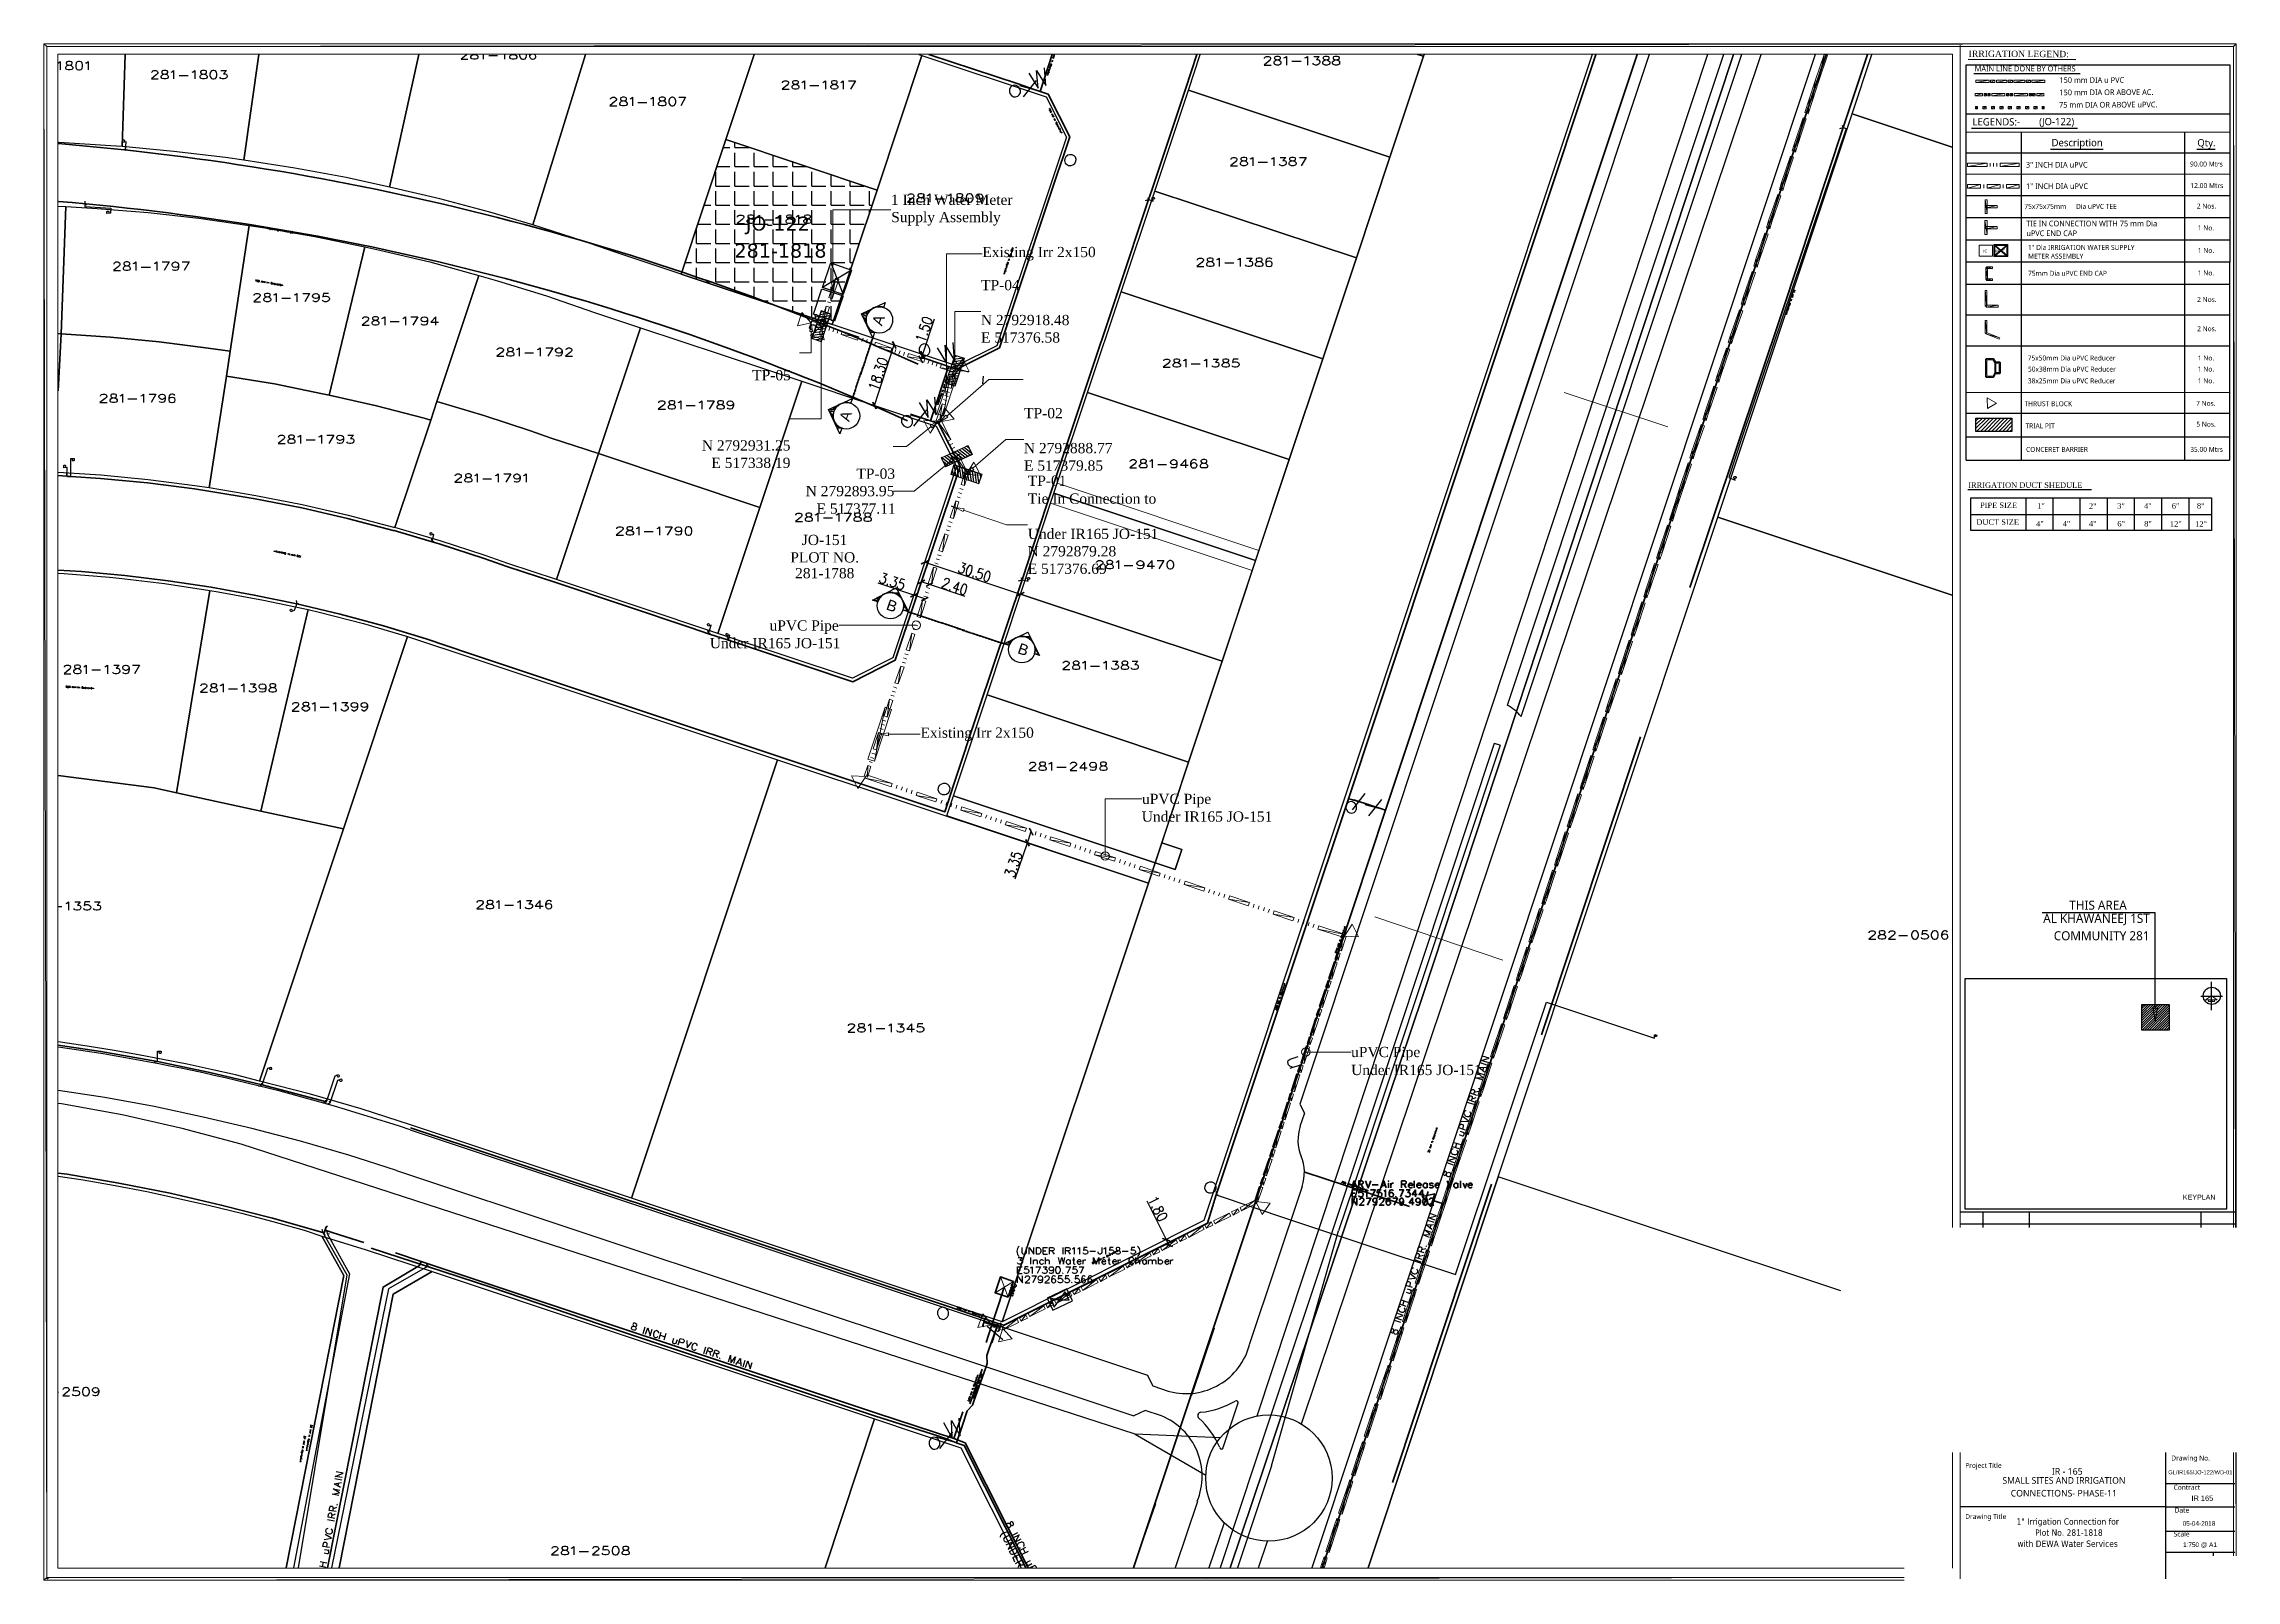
# Model space of a CAD drawing. Header units: inches. Extents: x 5 to 844, y 8 to 596.
import ezdxf

# ---------------------------------------------------------------- set-up
doc = ezdxf.new("R2010")
doc.units = ezdxf.units.IN
doc.header["$MEASUREMENT"] = 0
for name, color, linetype in [('PDF_Geometry', 7, 'Continuous'), ('PDF_Images', 7, 'Continuous'), ('PDF_Text', 7, 'Continuous')]:
    doc.layers.add(name, color=color, linetype=linetype)
doc.styles.add('PDF Arial', font='arial.ttf')
doc.styles.add('PDF Bookman Old Style', font='BOOKOS.TTF')
doc.styles.add('PDF Segoe UI', font='segoeui.ttf')
doc.styles.add('PDF Tahoma', font='tahoma.ttf')
doc.styles.add('PDF Times New Roman', font='times.ttf')
doc.styles.add('PDF Trebuchet MS', font='trebuc.ttf')
doc.styles.add('PDF Verdana', font='verdana.ttf')
picture_1 = doc.add_image_def('image1.png', size_in_pixel=(2, 2))
picture_2 = doc.add_image_def('image2.png', size_in_pixel=(777, 686))

msp = doc.modelspace()

# ---------------------------------------------------------------- linework, layer by layer
at = {"layer": 'PDF_Geometry', "lineweight": 0}
for points in [[(843.66, 595.79), (6.31, 594.76), (5.16, 595.79), (843.66, 595.79)], [(6.31, 594.76), (5.16, 595.79), (6.31, 9.14), (6.31, 594.76)], [(5.16, 595.79), (6.31, 9.14), (5.16, 8.11), (5.16, 595.79)], [(842.63, 594.76), (843.66, 595.79), (6.31, 594.76), (842.63, 594.76)], [(843.66, 595.79), (842.63, 594.76)], [(843.42, 143.06), (842.63, 594.76), (843.66, 595.79), (843.66, 143.06)], [(735.15, 143.06), (735.15, 591.8), (10.56, 591.8), (10.56, 12.74)], [(843.42, 143.06), (842.63, 594.76), (842.63, 143.06)], [(306.9, 504.63), (306.9, 532.27), (329.14, 532.27)], [(350.35, 464.39), (350.35, 515.43), (363.98, 515.43)], [(307.54, 504.63), (306.9, 501.29), (306.38, 504.63), (307.54, 504.63)], [(321.56, 494.22), (321.68, 494.22), (322.97, 494.99), (321.56, 494.22)], [(321.68, 494.22), (322.97, 494.99), (323.1, 494.99), (321.68, 494.22)], [(322.97, 494.99), (323.1, 494.99), (323.48, 495.12), (322.97, 494.99)], [(323.1, 494.99), (323.48, 495.12), (324.77, 495.12), (323.1, 494.99)], [(326.96, 496.79), (323.48, 495.12), (326.44, 495.12), (326.96, 496.79)], [(324.77, 495.12), (325.8, 494.99), (326.31, 494.99), (324.77, 495.12)], [(324.77, 495.12), (326.44, 495.12), (326.31, 494.99), (324.77, 495.12)], [(325.8, 494.99), (326.31, 494.99), (326.31, 494.86), (325.8, 494.99)], [(298.16, 485.73), (298.67, 489.08), (299.19, 485.73), (298.16, 485.73)], [(301.88, 484.45), (302.4, 487.79), (303.04, 484.45), (301.88, 484.45)], [(317.83, 492.55), (320.14, 492.55), (319.24, 493.19), (317.83, 492.55)], [(318.21, 491.78), (319.76, 491.78), (317.83, 492.55), (318.21, 491.78)], [(319.76, 491.78), (317.83, 492.55), (320.14, 492.55), (319.76, 491.78)], [(318.86, 490.23), (319.5, 490.23), (318.21, 491.78), (318.86, 490.23)], [(319.5, 490.23), (318.21, 491.78), (319.76, 491.78), (319.5, 490.23)], [(319.63, 488.69), (319.76, 488.69), (318.86, 490.23), (319.63, 488.69)], [(319.76, 488.69), (318.86, 490.23), (319.5, 490.23), (319.76, 488.69)], [(319.24, 493.19), (320.53, 493.19), (321.56, 494.22), (319.24, 493.19)], [(320.14, 492.55), (319.24, 493.19), (320.53, 493.19), (320.14, 492.55)], [(320.27, 487.15), (320.4, 487.15), (319.63, 488.69), (320.27, 487.15)], [(320.4, 487.15), (319.63, 488.69), (319.76, 488.69), (320.4, 487.15)], [(320.91, 485.99), (321.43, 485.99), (320.27, 487.15), (320.91, 485.99)], [(321.43, 485.99), (320.27, 487.15), (320.4, 487.15), (321.43, 485.99)], [(320.53, 493.19), (321.56, 494.22), (321.68, 494.22), (320.53, 493.19)], [(353.57, 474.16), (353.57, 493.45), (363.47, 493.45)], [(302.4, 484.45), (302.4, 452.31), (290.44, 452.31)], [(298.67, 485.73), (298.67, 477.63), (294.17, 477.63)], [(320.14, 477.89), (320.53, 477.76), (320.27, 478.28), (320.14, 477.89)], [(320.53, 477.76), (320.27, 478.28), (320.66, 478.15), (320.53, 477.76)], [(320.4, 478.4), (320.66, 478.4), (320.53, 478.79), (320.4, 478.4)], [(320.4, 478.4), (320.66, 478.28)], [(320.53, 479.05), (320.91, 478.92), (320.66, 479.43), (320.53, 479.05)], [(320.53, 478.92), (320.91, 478.79)], [(320.66, 478.4), (320.53, 478.79), (320.78, 478.79), (320.66, 478.4)], [(320.91, 478.92), (320.66, 479.43), (321.04, 479.3), (320.91, 478.92)], [(320.78, 479.56), (321.04, 479.56), (320.91, 479.95), (320.78, 479.56)], [(320.78, 479.56), (321.04, 479.43)], [(320.91, 485.99), (321.17, 485.35), (322.84, 485.35), (320.91, 485.99)], [(320.91, 485.99), (321.43, 485.99), (322.84, 485.35), (320.91, 485.99)], [(320.91, 480.2), (321.3, 480.08), (321.04, 480.59), (320.91, 480.2)], [(320.91, 480.08), (321.17, 479.95)], [(321.04, 479.56), (320.91, 479.95), (321.17, 479.82), (321.04, 479.56)], [(321.3, 480.08), (321.04, 480.59), (321.43, 480.46), (321.3, 480.08)], [(321.04, 480.59), (321.43, 480.59)], [(321.17, 485.35), (322.84, 485.35), (322.2, 483.29), (321.17, 485.35)], [(321.17, 480.72), (321.43, 480.59), (321.3, 481.1), (321.17, 480.72)], [(321.3, 481.36), (321.68, 481.23), (321.43, 481.75), (321.3, 481.36)], [(321.3, 481.23), (321.56, 481.1)], [(321.43, 480.59), (321.3, 481.1), (321.56, 480.98), (321.43, 480.59)], [(321.68, 481.23), (321.43, 481.75), (321.81, 481.62), (321.68, 481.23)], [(321.43, 481.75), (321.81, 481.75)], [(321.56, 481.88), (321.81, 481.75), (321.68, 482.26), (321.56, 481.88)], [(321.68, 482.39), (322.07, 482.39), (321.81, 482.78), (321.68, 482.39)], [(321.68, 482.39), (321.94, 482.26)], [(321.81, 481.75), (321.68, 482.26), (321.94, 482.13), (321.81, 481.75)], [(321.81, 482.9), (322.2, 482.78)], [(322.07, 482.39), (321.81, 482.78), (322.2, 482.78), (322.07, 482.39)], [(321.94, 483.03), (322.2, 482.9), (322.07, 483.42), (321.94, 483.03)], [(322.2, 482.9), (322.07, 483.42), (322.33, 483.29), (322.2, 482.9)], [(331.2, 479.43), (329.65, 481.75), (330.04, 481.88), (331.2, 479.43)], [(330.94, 479.3), (331.2, 479.43), (329.65, 481.75), (330.94, 479.3)], [(342, 475.83), (340.45, 478.15), (340.71, 478.28), (342, 475.83)], [(341.74, 475.7), (342, 475.83), (340.45, 478.15), (341.74, 475.7)], [(317.31, 469.41), (317.7, 469.28), (317.44, 469.79), (317.31, 469.41)], [(317.7, 469.28), (317.44, 469.79), (317.83, 469.66), (317.7, 469.28)], [(317.57, 469.92), (317.83, 469.79), (317.7, 470.31), (317.57, 469.92)], [(317.57, 469.79), (317.83, 469.79)], [(317.7, 470.43), (318.08, 470.43), (317.83, 470.82), (317.7, 470.43)], [(317.7, 470.43), (317.96, 470.31)], [(317.83, 469.79), (317.7, 470.31), (317.96, 470.18), (317.83, 469.79)], [(317.83, 470.95), (318.21, 470.82)], [(318.08, 470.43), (317.83, 470.82), (318.21, 470.82), (318.08, 470.43)], [(317.96, 471.08), (318.21, 470.95), (318.08, 471.46), (317.96, 471.08)], [(318.08, 471.59), (318.47, 471.59), (318.21, 471.98), (318.08, 471.59)], [(318.08, 471.59), (318.34, 471.46)], [(318.21, 470.95), (318.08, 471.46), (318.34, 471.33), (318.21, 470.95)], [(318.21, 472.1), (318.6, 471.98)], [(318.47, 471.59), (318.21, 471.98), (318.6, 471.85), (318.47, 471.59)], [(318.34, 472.23), (318.6, 472.1), (318.47, 472.62), (318.34, 472.23)], [(318.47, 472.75), (318.86, 472.62), (318.6, 473.13), (318.47, 472.75)], [(318.6, 472.1), (318.47, 472.62), (318.73, 472.49), (318.6, 472.1)], [(318.47, 472.62), (318.73, 472.62)], [(318.6, 473.26), (318.98, 473.13)], [(318.86, 472.62), (318.6, 473.13), (318.98, 473), (318.86, 472.62)], [(318.73, 473.39), (318.98, 473.26), (318.86, 473.78), (318.73, 473.39)], [(318.86, 473.9), (319.24, 473.78), (318.98, 474.29), (318.86, 473.9)], [(318.98, 473.26), (318.86, 473.78), (319.11, 473.65), (318.98, 473.26)], [(318.86, 473.78), (319.11, 473.78)], [(318.98, 474.42), (319.37, 474.29)], [(319.24, 473.78), (318.98, 474.29), (319.37, 474.16), (319.24, 473.78)], [(319.11, 474.42), (319.37, 474.42), (319.24, 474.8), (319.11, 474.42)], [(319.24, 475.06), (319.5, 474.93), (319.37, 475.45), (319.24, 475.06)], [(319.24, 474.93), (319.5, 474.8)], [(319.37, 474.42), (319.24, 474.8), (319.5, 474.8), (319.37, 474.42)], [(319.37, 475.58), (319.76, 475.58), (319.5, 475.96), (319.37, 475.58)], [(319.37, 475.58), (319.76, 475.45)], [(319.5, 474.93), (319.37, 475.45), (319.63, 475.32), (319.5, 474.93)], [(319.76, 475.58), (319.5, 475.96), (319.88, 475.83), (319.76, 475.58)], [(319.63, 476.22), (319.88, 476.09), (319.76, 476.6), (319.63, 476.22)], [(319.63, 476.09), (319.88, 475.96)], [(319.76, 476.73), (320.14, 476.6), (319.88, 477.12), (319.76, 476.73)], [(319.88, 476.09), (319.76, 476.6), (320.01, 476.48), (319.88, 476.09)], [(319.76, 476.6), (320.14, 476.6)], [(320.14, 476.6), (319.88, 477.12), (320.27, 476.99), (320.14, 476.6)], [(320.01, 477.38), (320.27, 477.25), (320.14, 477.76), (320.01, 477.38)], [(320.01, 477.25), (320.27, 477.12)], [(320.27, 477.25), (320.14, 477.76), (320.4, 477.63), (320.27, 477.25)], [(320.14, 477.76), (320.53, 477.76)], [(340.07, 476.48), (339.81, 476.35), (341.35, 473.9), (340.07, 476.48)], [(339.81, 476.35), (341.35, 473.9), (341.1, 473.78), (339.81, 476.35)], [(354.21, 474.16), (353.57, 470.82), (353.05, 474.16), (354.21, 474.16)], [(314.48, 460.79), (314.87, 460.66), (314.61, 461.18), (314.48, 460.79)], [(314.61, 461.31), (315, 461.18)], [(314.87, 460.66), (314.61, 461.18), (315, 461.05), (314.87, 460.66)], [(314.74, 461.43), (315, 461.31), (314.87, 461.82), (314.74, 461.43)], [(314.87, 461.95), (315.26, 461.82), (315, 462.33), (314.87, 461.95)], [(315, 461.31), (314.87, 461.82), (315.13, 461.69), (315, 461.31)], [(314.87, 461.82), (315.13, 461.82)], [(315, 462.46), (315.38, 462.33)], [(315.26, 461.82), (315, 462.33), (315.38, 462.21), (315.26, 461.82)], [(315.13, 462.46), (315.38, 462.46), (315.26, 462.85), (315.13, 462.46)], [(315.26, 463.11), (315.64, 462.98), (315.38, 463.49), (315.26, 463.11)], [(315.26, 462.98), (315.51, 462.85)], [(315.38, 462.46), (315.26, 462.85), (315.51, 462.85), (315.38, 462.46)], [(315.38, 463.62), (315.77, 463.49)], [(315.64, 462.98), (315.38, 463.49), (315.77, 463.36), (315.64, 462.98)], [(315.51, 463.62), (315.77, 463.62), (315.64, 464.01), (315.51, 463.62)], [(315.64, 464.26), (315.9, 464.13), (315.77, 464.65), (315.64, 464.26)], [(315.64, 464.13), (315.9, 464.01)], [(315.77, 463.62), (315.64, 464.01), (315.9, 463.88), (315.77, 463.62)], [(315.77, 464.78), (316.16, 464.65), (315.9, 465.16), (315.77, 464.78)], [(315.9, 464.13), (315.77, 464.65), (316.03, 464.52), (315.9, 464.13)], [(315.77, 464.65), (316.16, 464.65)], [(316.16, 464.65), (315.9, 465.16), (316.28, 465.03), (316.16, 464.65)], [(316.03, 465.42), (316.28, 465.29), (316.16, 465.81), (316.03, 465.42)], [(316.03, 465.29), (316.28, 465.16)], [(316.16, 465.93), (316.54, 465.81), (316.28, 466.32), (316.16, 465.93)], [(316.28, 465.29), (316.16, 465.81), (316.41, 465.68), (316.28, 465.29)], [(316.16, 465.81), (316.54, 465.81)], [(316.54, 465.81), (316.28, 466.32), (316.67, 466.19), (316.54, 465.81)], [(316.41, 466.45), (316.67, 466.45), (316.54, 466.83), (316.41, 466.45)], [(316.41, 466.45), (316.67, 466.32)], [(316.54, 467.09), (316.93, 466.96), (316.67, 467.48), (316.54, 467.09)], [(316.54, 466.96), (316.93, 466.83)], [(316.67, 466.45), (316.54, 466.83), (316.8, 466.83), (316.67, 466.45)], [(316.93, 466.96), (316.67, 467.48), (317.06, 467.35), (316.93, 466.96)], [(316.8, 467.61), (317.06, 467.61), (316.93, 467.99), (316.8, 467.61)], [(316.8, 467.61), (317.06, 467.48)], [(316.93, 468.25), (317.31, 468.12), (317.06, 468.63), (316.93, 468.25)], [(316.93, 468.12), (317.31, 467.99)], [(317.06, 467.61), (316.93, 467.99), (317.18, 467.86), (317.06, 467.61)], [(317.31, 468.12), (317.06, 468.63), (317.44, 468.51), (317.31, 468.12)], [(317.18, 468.76), (317.44, 468.63), (317.31, 469.15), (317.18, 468.76)], [(317.18, 468.63), (317.44, 468.63)], [(317.31, 469.28), (317.57, 469.15)], [(317.44, 468.63), (317.31, 469.15), (317.57, 469.02), (317.44, 468.63)], [(351, 464.39), (350.35, 461.05), (349.84, 464.39), (351, 464.39)], [(350.48, 453.33), (366.55, 467.35), (379.67, 467.35)], [(305.23, 455.91), (307.67, 455.91), (306.77, 456.55), (305.23, 455.91)], [(305.61, 455.13), (307.28, 455.13), (305.23, 455.91), (305.61, 455.13)], [(307.28, 455.13), (305.23, 455.91), (307.67, 455.91), (307.28, 455.13)], [(306.38, 453.59), (307.03, 453.59), (305.61, 455.13), (306.38, 453.59)], [(307.03, 453.59), (305.61, 455.13), (307.28, 455.13), (307.03, 453.59)], [(307.16, 452.05), (307.16, 452.05), (306.38, 453.59), (307.16, 452.05)], [(307.16, 452.05), (306.38, 453.59), (307.03, 453.59), (307.16, 452.05)], [(306.77, 456.55), (308.06, 456.55), (309.08, 457.58), (306.77, 456.55)], [(307.67, 455.91), (306.77, 456.55), (308.06, 456.55), (307.67, 455.91)], [(308.06, 456.55), (309.08, 457.58), (309.21, 457.58), (308.06, 456.55)], [(309.08, 457.58), (309.21, 457.58), (310.5, 458.35), (309.08, 457.58)], [(309.21, 457.58), (310.5, 458.35), (310.63, 458.35), (309.21, 457.58)], [(310.5, 458.35), (310.63, 458.35), (310.88, 458.48), (310.5, 458.35)], [(310.63, 458.35), (310.88, 458.48), (312.17, 458.48), (310.63, 458.35)], [(314.48, 460.15), (310.88, 458.48), (313.84, 458.48), (314.48, 460.15)], [(312.17, 458.48), (313.33, 458.35), (313.84, 458.35), (312.17, 458.48)], [(312.17, 458.48), (313.84, 458.48), (313.84, 458.35), (312.17, 458.48)], [(313.33, 458.35), (313.84, 458.35), (313.71, 458.22), (313.33, 458.35)], [(314.36, 460.28), (314.61, 460.15), (314.48, 460.66), (314.36, 460.28)], [(314.61, 460.15), (314.48, 460.66), (314.74, 460.53), (314.61, 460.15)], [(314.48, 460.66), (314.74, 460.66)], [(322.33, 458.73), (322.07, 458.61), (323.61, 456.29), (322.33, 458.73)], [(322.07, 458.61), (323.61, 456.29), (323.23, 456.16), (322.07, 458.61)], [(350.87, 452.95), (347.91, 451.15), (350.1, 453.72), (350.87, 452.95)], [(307.16, 452.05), (307.8, 450.51), (307.8, 450.51), (307.16, 452.05)], [(307.8, 450.51), (307.8, 450.51), (307.16, 452.05), (307.8, 450.51)], [(308.31, 449.35), (308.96, 449.35), (307.8, 450.51), (308.31, 449.35)], [(308.96, 449.35), (307.8, 450.51), (308.96, 449.35)], [(308.31, 449.35), (308.7, 448.71), (310.37, 448.71), (308.31, 449.35)], [(308.31, 449.35), (308.96, 449.35), (310.37, 448.71), (308.31, 449.35)], [(308.7, 448.71), (310.37, 448.71), (309.6, 446.65), (308.7, 448.71)], [(344.57, 449.35), (335.05, 441.76), (330.04, 441.76)], [(344.18, 449.73), (347.14, 451.41), (344.95, 448.96), (344.18, 449.73)], [(360.51, 433.41), (373.11, 444.46), (379.92, 444.46)], [(351.38, 436.36), (354.34, 438.04), (352.15, 435.46), (351.38, 436.36)], [(351.77, 435.98), (338.01, 424.66), (330.17, 424.66)], [(360.9, 432.89), (357.94, 431.09), (360.12, 433.79), (360.9, 432.89)], [(356.78, 416.95), (353.83, 418.49), (357.17, 417.98), (356.78, 416.95)], [(356.91, 417.46), (373.37, 411.81), (381.34, 411.81)], [(343.28, 398.18), (340.84, 396.77), (340.71, 397.02), (343.28, 398.18)], [(343.41, 397.92), (343.28, 398.18), (340.84, 396.77), (343.41, 397.92)], [(327.21, 385.58), (327.34, 385.58), (327.73, 385.84), (327.21, 385.58)], [(327.34, 385.58), (327.73, 385.84), (329.01, 385.84), (327.34, 385.58)], [(331.2, 387.64), (327.73, 385.84), (332.1, 385.84), (331.2, 387.64)], [(330.43, 385.58), (332.23, 385.58), (329.01, 385.84), (330.43, 385.58)], [(332.23, 385.58), (329.01, 385.84), (332.1, 385.84), (332.23, 385.58)], [(342, 390.72), (339.68, 389.18), (339.55, 389.44), (342, 390.72)], [(342.13, 390.47), (342, 390.72), (339.68, 389.18), (342.13, 390.47)], [(342.64, 388.41), (342.77, 388.15), (345.08, 389.69), (342.64, 388.41)], [(342.77, 388.15), (345.08, 389.69), (345.21, 389.44), (342.77, 388.15)], [(377.35, 384.81), (377.48, 384.55), (379.92, 386.09), (377.35, 384.81)], [(377.48, 384.55), (379.92, 386.09), (380.05, 385.84), (377.48, 384.55)], [(323.61, 383.78), (322.07, 383.01), (324.51, 383.01), (323.61, 383.78)], [(322.07, 383.01), (324.51, 383.01), (324.13, 382.37), (322.07, 383.01)], [(323.61, 383.78), (324.9, 383.78), (325.8, 384.94), (323.61, 383.78)], [(323.61, 383.78), (324.9, 383.78), (324.51, 383.01), (323.61, 383.78)], [(324.9, 383.78), (325.8, 384.94), (325.93, 384.94), (324.9, 383.78)], [(325.8, 384.94), (325.93, 384.94), (327.21, 385.58), (325.8, 384.94)], [(325.93, 384.94), (327.21, 385.58), (327.34, 385.58), (325.93, 384.94)], [(330.55, 385.58), (332.23, 385.58), (330.43, 385.58), (330.55, 385.58)], [(332.23, 385.58), (330.43, 385.58), (332.23, 385.58)], [(331.97, 384.81), (332.61, 384.81), (330.55, 385.58), (331.97, 384.81)], [(332.61, 384.81), (330.55, 385.58), (332.23, 385.58), (332.61, 384.81)], [(333.13, 383.78), (333.13, 383.78), (331.97, 384.81), (333.13, 383.78)], [(333.13, 383.78), (331.97, 384.81), (332.61, 384.81), (333.13, 383.78)], [(333.77, 382.37), (333.9, 382.37), (333.13, 383.78), (333.77, 382.37)], [(333.9, 382.37), (333.13, 383.78), (333.9, 382.37)], [(334.03, 380.7), (334.67, 380.7), (333.77, 382.37), (334.03, 380.7)], [(334.67, 380.7), (333.77, 382.37), (333.9, 382.37), (334.67, 380.7)], [(334.03, 380.7), (333.77, 379.15), (335.44, 379.15), (334.03, 380.7)], [(333.77, 379.15), (335.44, 379.15), (335.83, 378.51), (333.77, 379.15)], [(334.03, 380.7), (334.67, 380.7), (335.44, 379.15), (334.03, 380.7)], [(336.08, 378.51), (335.7, 378.38), (335.83, 378.64), (336.08, 378.51)], [(335.95, 378.25), (336.08, 378.51), (335.7, 378.38), (335.95, 378.25)], [(336.08, 378.25), (336.21, 378.51)], [(336.73, 378.38), (336.21, 378.12), (336.34, 378.51), (336.73, 378.38)], [(336.6, 378), (336.73, 378.38), (336.21, 378.12), (336.6, 378)], [(339.04, 385.58), (336.73, 384.17), (336.6, 384.42), (339.04, 385.58)], [(339.17, 385.32), (339.04, 385.58), (336.73, 384.17), (339.17, 385.32)], [(336.73, 378), (336.73, 378.38)], [(337.24, 378.12), (336.73, 378), (336.85, 378.25), (337.24, 378.12)], [(337.11, 377.87), (337.24, 378.12), (336.73, 378), (337.11, 377.87)], [(337.24, 377.87), (337.37, 378.12)], [(337.75, 378), (337.37, 377.87), (337.37, 378.12), (337.75, 378)], [(337.75, 377.74), (337.75, 378), (337.37, 377.87), (337.75, 377.74)], [(337.75, 377.61), (337.88, 378)], [(338.27, 377.48), (338.4, 377.87), (337.88, 377.61), (338.27, 377.48)], [(338.4, 377.87), (337.88, 377.61), (338.01, 377.87), (338.4, 377.87)], [(338.4, 377.48), (338.53, 377.74)], [(338.91, 377.61), (338.53, 377.48), (338.53, 377.74), (338.91, 377.61)], [(338.78, 377.35), (338.91, 377.61), (338.53, 377.48), (338.78, 377.35)], [(338.91, 377.22), (339.04, 377.61)], [(339.55, 377.48), (339.04, 377.22), (339.17, 377.61), (339.55, 377.48)], [(339.43, 377.1), (339.55, 377.48), (339.04, 377.22), (339.43, 377.1)], [(340.07, 377.22), (339.55, 377.1), (339.68, 377.35), (340.07, 377.22)], [(339.55, 377.1), (339.55, 377.35)], [(340.84, 383.01), (340.97, 382.75), (343.28, 384.17), (340.84, 383.01)], [(340.97, 382.75), (343.28, 384.17), (343.41, 383.91), (340.97, 382.75)], [(335.44, 373.37), (318.6, 373.37), (309.21, 373.37)], [(338.78, 373.37), (335.44, 373.37)], [(339.94, 376.97), (340.07, 377.22), (339.55, 377.1), (339.94, 376.97)], [(340.07, 376.84), (340.2, 377.22)], [(340.71, 377.1), (340.2, 376.84), (340.33, 377.22), (340.71, 377.1)], [(340.58, 376.71), (340.71, 377.1), (340.2, 376.84), (340.58, 376.71)], [(340.58, 376.71), (340.71, 376.97)], [(341.23, 376.84), (340.71, 376.71), (340.84, 376.97), (341.23, 376.84)], [(341.1, 376.58), (341.23, 376.84), (340.71, 376.71), (341.1, 376.58)], [(341.23, 376.45), (341.35, 376.84)], [(341.74, 376.71), (341.35, 376.45), (341.35, 376.84), (341.74, 376.71)], [(341.74, 376.32), (341.74, 376.71), (341.35, 376.45), (341.74, 376.32)], [(341.74, 376.32), (341.87, 376.58)], [(342.38, 376.45), (341.87, 376.32), (342, 376.58), (342.38, 376.45)], [(342.25, 376.2), (342.38, 376.45), (341.87, 376.32), (342.25, 376.2)], [(342.38, 376.07), (342.51, 376.45)], [(342.9, 376.32), (342.51, 376.07), (342.51, 376.45), (342.9, 376.32)], [(342.77, 375.94), (342.9, 376.32), (342.51, 376.07), (342.77, 375.94)], [(342.9, 375.94), (343.03, 376.2)], [(343.54, 376.07), (343.03, 375.94), (343.15, 376.2), (343.54, 376.07)], [(343.41, 375.81), (343.54, 376.07), (343.03, 375.94), (343.41, 375.81)], [(344.05, 375.94), (343.54, 375.68), (343.67, 376.07), (344.05, 375.94)], [(343.54, 375.81), (343.54, 376.07)], [(343.93, 375.55), (344.05, 375.94), (343.54, 375.68), (343.93, 375.55)], [(344.05, 375.55), (344.18, 375.94)], [(344.7, 375.68), (344.18, 375.55), (344.31, 375.81), (344.7, 375.68)], [(344.57, 375.42), (344.7, 375.68), (344.18, 375.55), (344.57, 375.42)], [(344.57, 375.42), (344.7, 375.68)], [(345.21, 375.55), (344.7, 375.3), (344.83, 375.68), (345.21, 375.55)], [(345.08, 375.17), (345.21, 375.55), (344.7, 375.3), (345.08, 375.17)], [(345.21, 375.17), (345.34, 375.55)], [(345.73, 375.3), (345.34, 375.17), (345.34, 375.42), (345.73, 375.3)], [(345.73, 375.04), (345.73, 375.3), (345.34, 375.17), (345.73, 375.04)], [(345.73, 375.04), (345.85, 375.3)], [(346.37, 375.17), (345.85, 374.91), (345.98, 375.3), (346.37, 375.17)], [(346.24, 374.78), (346.37, 375.17), (345.85, 374.91), (346.24, 374.78)], [(346.37, 374.78), (346.5, 375.17)], [(346.88, 374.91), (346.37, 374.78), (346.5, 375.04), (346.88, 374.91)], [(346.75, 374.65), (346.88, 374.91), (346.37, 374.78), (346.75, 374.65)], [(346.88, 374.65), (347.01, 374.91)], [(347.53, 374.78), (347.01, 374.52), (347.14, 374.91), (347.53, 374.78)], [(347.4, 374.4), (347.53, 374.78), (347.01, 374.52), (347.4, 374.4)], [(347.53, 374.4), (347.53, 374.78)], [(348.04, 374.52), (347.53, 374.4), (347.65, 374.65), (348.04, 374.52)], [(347.91, 374.27), (348.04, 374.52), (347.53, 374.4), (347.91, 374.27)], [(348.04, 374.27), (348.17, 374.52)], [(348.68, 374.4), (348.17, 374.14), (348.3, 374.52), (348.68, 374.4)], [(348.55, 374.14), (348.68, 374.4), (348.17, 374.14), (348.55, 374.14)], [(348.55, 374.01), (348.68, 374.4)], [(349.07, 373.88), (349.2, 374.27), (348.68, 374.01), (349.07, 373.88)], [(349.2, 374.27), (348.68, 374.01), (348.81, 374.27), (349.2, 374.27)], [(349.2, 373.88), (349.33, 374.14)], [(349.71, 374.01), (349.33, 373.88), (349.33, 374.14), (349.71, 374.01)], [(349.71, 373.75), (349.71, 374.01), (349.33, 373.88), (349.71, 373.75)], [(349.71, 373.62), (349.84, 374.01)], [(350.35, 373.88), (349.84, 373.62), (349.97, 374.01), (350.35, 373.88)], [(350.23, 373.5), (350.35, 373.88), (349.84, 373.62), (350.23, 373.5)], [(350.87, 373.62), (350.35, 373.5), (350.48, 373.75), (350.87, 373.62)], [(350.35, 373.5), (350.48, 373.75)], [(350.74, 373.37), (350.87, 373.62), (350.35, 373.5), (350.74, 373.37)], [(350.87, 373.24), (351, 373.62)], [(351.51, 373.5), (351, 373.24), (351.13, 373.62), (351.51, 373.5)], [(351.38, 373.11), (351.51, 373.5), (351, 373.24), (351.38, 373.11)], [(352.03, 373.24), (351.51, 373.11), (351.64, 373.37), (352.03, 373.24)], [(351.51, 373.11), (351.51, 373.37)], [(351.9, 372.98), (352.03, 373.24), (351.51, 373.11), (351.9, 372.98)], [(352.03, 372.85), (352.15, 373.24)], [(352.67, 373.11), (352.15, 372.85), (352.28, 373.24), (352.67, 373.11)], [(352.54, 372.72), (352.67, 373.11), (352.15, 372.85), (352.54, 372.72)], [(352.54, 372.72), (352.67, 372.98)], [(353.18, 372.85), (352.67, 372.72), (352.8, 372.98), (353.18, 372.85)], [(353.05, 372.6), (353.18, 372.85), (352.67, 372.72), (353.05, 372.6)], [(353.18, 372.47), (353.31, 372.85)], [(353.7, 372.72), (353.31, 372.47), (353.31, 372.85), (353.7, 372.72)], [(353.7, 372.34), (353.7, 372.72), (353.31, 372.47), (353.7, 372.34)], [(353.7, 372.34), (353.83, 372.6)], [(354.34, 372.47), (353.83, 372.34), (353.95, 372.6), (354.34, 372.47)], [(354.21, 372.21), (354.34, 372.47), (353.83, 372.34), (354.21, 372.21)], [(354.85, 372.34), (354.34, 372.08), (354.47, 372.47), (354.85, 372.34)], [(354.34, 372.21), (354.47, 372.47)], [(354.73, 371.95), (354.85, 372.34), (354.34, 372.08), (354.73, 371.95)], [(354.85, 371.95), (354.98, 372.34)], [(355.5, 372.08), (354.98, 371.95), (355.11, 372.21), (355.5, 372.08)], [(355.37, 371.82), (355.5, 372.08), (354.98, 371.95), (355.37, 371.82)], [(356.01, 371.95), (355.5, 371.7), (355.63, 372.08), (356.01, 371.95)], [(355.5, 371.82), (355.5, 372.08)], [(355.88, 371.57), (356.01, 371.95), (355.5, 371.7), (355.88, 371.57)], [(356.01, 371.57), (356.14, 371.95)], [(356.65, 371.7), (356.14, 371.57), (356.27, 371.82), (356.65, 371.7)], [(356.53, 371.44), (356.65, 371.7), (356.14, 371.57), (356.53, 371.44)], [(356.53, 371.44), (356.65, 371.7)], [(357.17, 371.57), (356.65, 371.31), (356.78, 371.7), (357.17, 371.57)], [(357.04, 371.18), (357.17, 371.57), (356.65, 371.31), (357.04, 371.18)], [(357.17, 371.18), (357.3, 371.57)], [(357.68, 371.31), (357.3, 371.18), (357.3, 371.44), (357.68, 371.31)], [(357.68, 371.05), (357.68, 371.31), (357.3, 371.18), (357.68, 371.05)], [(357.68, 371.05), (357.81, 371.31)], [(358.32, 371.18), (357.81, 370.92), (357.94, 371.31), (358.32, 371.18)], [(358.2, 370.8), (358.32, 371.18), (357.81, 370.92), (358.2, 370.8)], [(358.32, 370.8), (358.45, 371.18)], [(358.84, 370.92), (358.32, 370.8), (358.45, 371.05), (358.84, 370.92)], [(358.71, 370.67), (358.84, 370.92), (358.32, 370.8), (358.71, 370.67)], [(358.84, 370.67), (358.97, 370.92)], [(359.48, 370.8), (358.97, 370.54), (359.1, 370.92), (359.48, 370.8)], [(359.35, 370.54), (359.48, 370.8), (358.97, 370.54), (359.35, 370.54)], [(359.48, 370.41), (359.48, 370.8)], [(360, 370.54), (359.48, 370.41), (359.61, 370.67), (360, 370.54)], [(359.87, 370.28), (360, 370.54), (359.48, 370.41), (359.87, 370.28)], [(360, 370.28), (360.12, 370.54)], [(360.64, 370.41), (360.12, 370.28), (360.25, 370.54), (360.64, 370.41)], [(360.51, 370.15), (360.64, 370.41), (360.12, 370.28), (360.51, 370.15)], [(360.51, 370.02), (360.64, 370.41)], [(361.15, 370.28), (360.64, 370.02), (360.77, 370.41), (361.15, 370.28)], [(361.02, 369.9), (361.15, 370.28), (360.64, 370.02), (361.02, 369.9)], [(361.15, 369.9), (361.28, 370.15)], [(361.67, 370.02), (361.28, 369.9), (361.28, 370.15), (361.67, 370.02)], [(361.67, 369.77), (361.67, 370.02), (361.28, 369.9), (361.67, 369.77)], [(361.67, 369.64), (361.8, 370.02)], [(362.31, 369.9), (361.8, 369.64), (361.92, 370.02), (362.31, 369.9)], [(362.18, 369.51), (362.31, 369.9), (361.8, 369.64), (362.18, 369.51)], [(362.82, 369.64), (362.31, 369.51), (362.44, 369.77), (362.82, 369.64)], [(362.31, 369.51), (362.44, 369.77)], [(362.7, 369.38), (362.82, 369.64), (362.31, 369.51), (362.7, 369.38)], [(362.82, 369.25), (362.95, 369.64)], [(363.47, 369.51), (362.95, 369.25), (363.08, 369.64), (363.47, 369.51)], [(363.34, 369.12), (363.47, 369.51), (362.95, 369.25), (363.34, 369.12)], [(363.98, 369.25), (363.47, 369.12), (363.6, 369.38), (363.98, 369.25)], [(363.47, 369.12), (363.47, 369.38)], [(363.85, 369), (363.98, 369.25), (363.47, 369.12), (363.85, 369)], [(363.98, 368.87), (364.11, 369.25)], [(364.5, 369.12), (364.11, 368.87), (364.24, 369.25), (364.5, 369.12)], [(364.5, 368.74), (364.5, 369.12), (364.11, 368.87), (364.5, 368.74)], [(364.5, 368.74), (364.62, 369)], [(365.14, 368.87), (364.62, 368.74), (364.75, 369), (365.14, 368.87)], [(377.48, 368.87), (377.61, 368.87), (378, 369.12), (377.48, 368.87)], [(377.61, 368.87), (378, 369.12), (379.28, 369.12), (377.61, 368.87)], [(381.47, 370.8), (378, 369.12), (382.37, 369.12), (381.47, 370.8)], [(380.7, 368.87), (382.5, 368.87), (379.28, 369.12), (380.7, 368.87)], [(382.5, 368.87), (379.28, 369.12), (382.37, 369.12), (382.5, 368.87)], [(365.01, 368.61), (365.14, 368.87), (364.62, 368.74), (365.01, 368.61)], [(365.14, 368.61), (365.27, 368.87)], [(365.65, 368.74), (365.27, 368.48), (365.27, 368.87), (365.65, 368.74)], [(365.65, 368.35), (365.65, 368.74), (365.27, 368.48), (365.65, 368.35)], [(365.65, 368.35), (365.78, 368.61)], [(366.3, 368.48), (365.78, 368.35), (365.91, 368.61), (366.3, 368.48)], [(366.17, 368.22), (366.3, 368.48), (365.78, 368.35), (366.17, 368.22)], [(366.81, 368.35), (366.3, 368.1), (366.42, 368.48), (366.81, 368.35)], [(366.3, 368.22), (366.42, 368.48)], [(366.68, 367.97), (366.81, 368.35), (366.3, 368.1), (366.68, 367.97)], [(366.81, 367.97), (366.94, 368.35)], [(367.45, 368.1), (366.94, 367.97), (367.07, 368.22), (367.45, 368.1)], [(367.32, 367.84), (367.45, 368.1), (366.94, 367.97), (367.32, 367.84)], [(367.97, 367.97), (367.45, 367.71), (367.58, 368.1), (367.97, 367.97)], [(367.45, 367.84), (367.45, 368.1)], [(367.84, 367.58), (367.97, 367.97), (367.45, 367.71), (367.84, 367.58)], [(367.97, 367.58), (368.1, 367.97)], [(368.48, 367.71), (368.1, 367.58), (368.22, 367.84), (368.48, 367.71)], [(368.48, 367.45), (368.48, 367.71), (368.1, 367.58), (368.48, 367.45)], [(368.48, 367.45), (368.61, 367.71)], [(369.12, 367.58), (368.61, 367.32), (368.74, 367.71), (369.12, 367.58)], [(369, 367.2), (369.12, 367.58), (368.61, 367.32), (369, 367.2)], [(369.12, 367.2), (369.25, 367.58)], [(369.64, 367.32), (369.25, 367.2), (369.25, 367.45), (369.64, 367.32)], [(369.64, 367.07), (369.64, 367.32), (369.25, 367.2), (369.64, 367.07)], [(369.64, 367.07), (369.77, 367.32)], [(370.28, 367.2), (369.77, 366.94), (369.9, 367.32), (370.28, 367.2)], [(370.15, 366.81), (370.28, 367.2), (369.77, 366.94), (370.15, 366.81)], [(370.28, 366.81), (370.41, 367.2)], [(370.8, 366.94), (370.28, 366.81), (370.41, 367.07), (370.8, 366.94)], [(370.67, 366.68), (370.8, 366.94), (370.28, 366.81), (370.67, 366.68)], [(370.8, 366.68), (370.92, 366.94)], [(371.44, 366.81), (370.92, 366.68), (371.05, 366.94), (371.44, 366.81)], [(371.31, 366.55), (371.44, 366.81), (370.92, 366.68), (371.31, 366.55)], [(371.95, 366.68), (371.44, 366.42), (371.57, 366.81), (371.95, 366.68)], [(371.44, 366.42), (371.44, 366.81)], [(371.82, 366.3), (371.95, 366.68), (371.44, 366.42), (371.82, 366.3)], [(371.95, 366.3), (372.08, 366.55)], [(372.47, 366.42), (372.08, 366.3), (372.21, 366.55), (372.47, 366.42)], [(372.34, 366.17), (372.47, 366.42), (372.08, 366.3), (372.34, 366.17)], [(373.88, 367.07), (372.34, 366.3), (374.78, 366.3), (373.88, 367.07)], [(372.34, 366.3), (374.78, 366.3), (374.4, 365.65), (372.34, 366.3)], [(373.88, 367.07), (375.17, 367.07), (376.07, 368.22), (373.88, 367.07)], [(373.88, 367.07), (375.17, 367.07), (374.78, 366.3), (373.88, 367.07)], [(375.17, 367.07), (376.07, 368.22), (376.2, 368.22), (375.17, 367.07)], [(376.07, 368.22), (376.2, 368.22), (377.48, 368.87), (376.07, 368.22)], [(376.2, 368.22), (377.48, 368.87), (377.61, 368.87), (376.2, 368.22)], [(380.82, 368.87), (382.5, 368.87), (380.7, 368.87), (380.82, 368.87)], [(382.5, 368.87), (380.7, 368.87), (382.5, 368.87)], [(382.24, 368.1), (382.88, 368.1), (380.82, 368.87), (382.24, 368.1)], [(382.88, 368.1), (380.82, 368.87), (382.5, 368.87), (382.88, 368.1)], [(383.4, 366.94), (383.4, 366.94), (382.24, 368.1), (383.4, 366.94)], [(383.4, 366.94), (382.24, 368.1), (382.88, 368.1), (383.4, 366.94)], [(384.04, 365.52), (384.17, 365.52), (383.4, 366.94), (384.04, 365.52)], [(384.17, 365.52), (383.4, 366.94), (384.17, 365.52)], [(384.3, 363.98), (384.94, 363.98), (384.04, 365.52), (384.3, 363.98)], [(384.94, 363.98), (384.04, 365.52), (384.17, 365.52), (384.94, 363.98)], [(384.3, 363.98), (384.04, 362.44), (385.71, 362.44), (384.3, 363.98)], [(384.04, 362.44), (385.71, 362.44), (385.97, 361.8), (384.04, 362.44)], [(384.3, 363.98), (384.94, 363.98), (385.71, 362.44), (384.3, 363.98)], [(328.24, 331.07), (324.9, 331.71), (328.24, 332.23), (328.24, 331.07)], [(328.24, 331.71), (337.11, 331.71), (340.33, 331.71)], [(411.04, 288.26), (411.04, 307.03), (425.05, 307.03)], [(383.52, 293.27), (381.98, 295.59), (382.24, 295.71), (383.52, 293.27)], [(383.27, 293.14), (383.52, 293.27), (381.98, 295.59), (383.27, 293.14)], [(380.82, 291.47), (380.57, 291.34), (382.11, 289.03), (380.82, 291.47)], [(380.57, 291.34), (382.11, 289.03), (381.85, 288.9), (380.57, 291.34)], [(411.04, 285.04), (411.04, 288.26)], [(813.57, 226.93), (812.67, 221.92), (811.9, 226.93), (813.57, 226.93)], [(487.79, 210.09), (491.13, 210.09)], [(491.13, 210.09), (499.49, 210.09), (505.15, 210.09)], [(435.85, 138.09), (433.02, 138.74), (433.15, 138.99), (435.85, 138.09)], [(435.72, 137.84), (435.85, 138.09), (433.02, 138.74), (435.72, 137.84)], [(434.18, 136.81), (434.05, 136.55), (436.88, 135.91), (434.18, 136.81)], [(434.05, 136.55), (436.88, 135.91), (436.75, 135.65), (434.05, 136.55)], [(735.15, 12.74), (735.15, 56.95), (735.15, 17.36)], [(842.63, 56.95), (842.63, 17.36)], [(843.64, 17.36), (843.57, 56.95)], [(843.64, 17.36), (843.57, 56.95)], [(843.66, 56.95), (843.66, 17.36)], [(6.31, 9.14), (5.16, 8.11), (716.71, 9.11)], [(5.16, 8.11), (716.71, 9.11)], [(716.71, 9.14), (6.31, 9.14)], [(10.56, 12.74), (716.71, 12.74)], [(716.71, 8.11), (5.16, 8.11)]]:
    msp.add_lwpolyline(points, dxfattribs=at)
at = {"layer": 'PDF_Geometry', "color": 9, "lineweight": 25, "true_color": 0xbababa}
for points in [[(36.27, 591.67), (35.11, 556.57), (30.74, 556.83), (10.94, 558.11), (10.69, 558.11)], [(87.44, 591.67), (81.65, 551.3), (74.58, 552.33), (54.91, 554.64), (35.11, 556.57), (36.27, 591.67)], [(148.64, 591.67), (137.32, 541.02), (120.74, 544.62), (101.19, 548.22), (81.65, 551.3), (87.44, 591.67)], [(212.28, 591.67), (192.22, 526.49), (175.76, 531.37), (156.61, 536.52), (137.32, 541.02), (148.64, 591.67)], [(276.81, 591.67), (266.02, 559.14), (248.92, 507.72), (223.72, 516.07), (211.12, 520.45), (192.22, 526.49), (212.28, 591.67)], [(339.81, 591.67), (340.97, 591.28), (323.87, 539.86), (266.02, 559.14), (276.81, 591.67)], [(306.64, 488.43), (323.87, 539.86), (340.97, 591.28), (388.54, 575.47), (396.25, 560.04), (369.64, 480.33), (354.21, 472.62), (306.64, 488.43)], [(597.33, 591.67), (448.83, 145.68), (371.7, 106.98), (427.62, 274.76), (430.19, 282.47), (437.91, 279.9), (440.35, 287.61), (432.76, 290.19), (442.92, 321.04), (455.78, 359.61), (481.49, 436.75), (494.35, 475.32), (507.2, 513.89), (519.93, 552.46), (532.79, 591.03), (533.04, 591.67)], [(530.6, 591.67), (532.79, 591.03), (519.93, 552.46), (442.92, 578.04), (447.42, 591.67)], [(651.45, 591.67), (616.61, 486.5), (532.53, 231.82), (458.86, 12.87), (532.53, 231.82), (616.61, 486.5), (651.45, 591.67)], [(641.43, 591.67), (469.15, 70.85)], [(486.12, 67.9), (662, 591.67)], [(533.04, 591.67), (532.79, 591.03), (530.6, 591.67)], [(735.02, 556.32), (696.84, 569.04), (704.29, 591.67)], [(430.06, 539.47), (442.92, 578.04), (519.93, 552.46), (507.2, 513.89), (430.06, 539.47)], [(735.02, 384.94), (645.41, 414.76), (696.84, 569.04), (735.02, 556.32)], [(248.92, 507.72), (266.02, 559.14), (323.87, 539.86), (306.64, 488.43), (248.92, 507.72)], [(417.21, 500.9), (430.06, 539.47), (507.2, 513.89), (494.35, 475.32), (417.21, 500.9)], [(10.69, 533.69), (13.51, 533.56), (11.84, 484.83), (10.69, 484.96)], [(11.84, 484.83), (13.51, 533.56), (25.6, 532.79), (45.01, 531.24), (64.43, 529.06), (83.71, 526.36), (76.38, 478.28), (68.03, 479.43), (49.25, 481.75), (30.61, 483.55), (11.84, 484.83)], [(74.97, 468.63), (76.38, 478.28), (83.71, 526.36), (89.62, 525.46), (108.78, 522.12), (127.94, 518.13), (114.31, 461.43), (111.74, 461.95), (93.35, 465.68), (74.97, 468.63)], [(114.31, 461.43), (127.94, 518.13), (133.72, 516.85), (152.75, 512.35), (171.52, 507.2), (155.45, 458.99), (153.14, 451.79), (150.56, 452.56), (132.44, 457.32), (114.31, 461.43)], [(155.45, 458.99), (171.52, 507.2), (178.72, 505.15), (197.36, 499.36), (215.75, 493.06), (233.36, 487.15), (217.29, 439.06), (199.16, 444.98), (191.32, 447.81), (173.45, 453.59), (155.45, 458.99)], [(404.35, 462.46), (417.21, 500.9), (494.35, 475.32), (481.49, 436.75), (404.35, 462.46)], [(217.29, 439.06), (233.36, 487.15), (295.07, 466.71), (279, 418.49), (217.29, 439.06)], [(10.69, 484.96), (11.84, 484.83), (10.69, 463.11)], [(10.69, 463.11), (11.84, 484.83), (30.61, 483.55), (49.25, 481.75), (68.03, 479.43), (76.38, 478.28), (74.97, 468.63), (68.41, 425.95), (62.88, 426.72), (45.01, 429.04), (27.01, 430.84), (10.69, 431.86)], [(68.41, 425.95), (74.97, 468.63), (93.35, 465.68), (111.74, 461.95), (114.31, 461.43), (132.44, 457.32), (150.56, 452.56), (153.14, 451.79), (139.38, 410.78), (138.99, 410.78), (121.64, 415.41), (104.02, 419.39), (86.28, 422.86), (68.41, 425.95)], [(262.93, 370.28), (279, 418.49), (295.07, 466.71), (346.5, 449.48), (354.21, 434.05), (329.91, 360.9), (314.48, 353.18), (262.93, 370.28)], [(481.49, 436.75), (468.63, 398.18), (391.49, 423.89), (404.35, 462.46), (481.49, 436.75)], [(139.38, 410.78), (153.14, 451.79), (155.45, 458.99), (173.45, 453.59), (191.32, 447.81), (199.16, 444.98), (217.29, 439.06), (201.22, 390.85), (182.58, 397.02), (173.96, 400.11), (156.74, 405.64), (139.38, 410.78)], [(201.22, 390.85), (217.29, 439.06), (279, 418.49), (262.93, 370.28), (201.22, 390.85)], [(468.63, 398.18), (455.78, 359.61), (378.64, 385.32), (391.49, 423.89), (468.63, 398.18)], [(692.4, 118.74), (561.46, 162.39), (645.41, 414.77), (735.02, 384.94)], [(10.69, 393.29), (12.87, 393.17), (30.23, 391.75), (33.96, 391.37), (51.31, 389.31), (68.67, 386.74), (55.94, 309.34), (47.33, 311.14), (10.69, 315.9)], [(55.94, 309.34), (68.67, 386.74), (71.88, 386.22), (89.11, 383.01), (106.21, 379.41), (88.21, 302.27), (55.94, 309.34)], [(88.21, 302.27), (106.21, 379.41), (110.45, 378.38), (127.42, 374.01), (144.26, 369.12), (119.71, 295.46), (88.21, 302.27)], [(365.91, 346.75), (378.64, 385.32), (455.78, 359.61), (442.92, 321.04), (365.91, 346.75)], [(87.7, 199.03), (119.71, 295.46), (144.26, 369.12), (169.98, 360.51), (285.81, 321.94), (229.89, 154.29), (145.81, 182.19), (126.52, 188.36), (107.11, 194.02), (87.7, 199.03)], [(353.05, 308.18), (365.91, 346.75), (442.92, 321.04), (430.19, 282.47), (353.05, 308.18)], [(229.89, 154.29), (285.81, 321.94), (427.62, 274.76), (371.7, 106.98), (229.89, 154.29)], [(10.69, 315.9), (47.33, 311.14), (55.94, 309.34), (88.21, 302.27), (119.71, 295.46), (87.7, 199.03), (78.44, 201.35), (69.18, 203.4), (59.93, 205.46), (50.67, 207.26), (41.41, 209.06), (32.03, 210.73), (21.74, 212.4), (11.59, 213.95), (10.69, 214.07)], [(437.91, 279.9), (430.19, 282.47), (432.76, 290.19), (440.35, 287.61), (437.91, 279.9)], [(422.61, 63.91), (80.62, 174.86), (58, 180.91), (35.11, 186.05), (11.97, 190.29), (10.69, 190.42)], [(10.69, 162.65), (20.2, 161.23), (32.41, 159.05), (44.5, 156.74), (56.71, 154.16), (68.67, 151.46), (80.75, 148.51), (92.71, 145.29), (104.67, 141.95), (111.48, 139.76), (119.84, 124.59), (97.85, 12.87)], [(692.4, 118.74), (561.46, 162.39), (511.7, 12.87)], [(97.85, 12.87), (119.84, 124.59), (111.48, 139.76), (128.45, 134.49), (153.65, 126.14), (138.74, 117.52), (118.17, 12.87)], [(118.17, 12.87), (138.74, 117.52), (153.65, 126.14), (322.84, 69.83), (303.94, 12.87)], [(303.94, 12.87), (322.84, 69.83), (355.88, 58.77), (378.9, 12.87)], [(455.01, 62.5), (422.61, 63.91), (449.61, 48.23)], [(456.55, 30.1), (450.76, 12.87)], [(469.79, 12.87), (473.13, 23.03)]]:
    msp.add_lwpolyline(points, dxfattribs=at)
at = {"layer": 'PDF_Geometry', "lineweight": 25}
for points in [[(339.81, 591.67), (340.97, 591.28), (388.54, 575.47), (396.25, 560.04), (369.64, 480.33), (354.21, 472.62), (306.64, 488.43), (248.92, 507.72), (223.72, 516.07), (211.12, 520.45), (192.22, 526.49), (175.76, 531.37), (156.61, 536.52), (137.32, 541.02), (120.74, 544.62), (101.19, 548.22), (81.65, 551.3), (74.58, 552.33), (54.91, 554.64), (35.11, 556.57), (30.74, 556.83), (10.94, 558.11), (10.69, 558.11)], [(10.69, 588.46), (10.81, 588.58), (11.46, 588.97), (11.46, 585.88)], [(14.41, 588.97), (13.9, 588.84), (13.64, 588.58), (13.64, 588.33), (13.9, 587.94), (14.28, 587.81), (15.06, 587.68), (15.57, 587.56), (15.96, 587.17), (16.21, 586.91), (16.21, 586.4), (15.96, 586.14), (15.83, 586.01), (15.18, 585.88), (14.41, 585.88), (13.9, 586.01), (13.64, 586.14), (13.51, 586.4), (13.51, 586.91), (13.64, 587.17), (14.03, 587.56), (14.67, 587.68), (15.44, 587.81), (15.83, 587.94), (15.96, 588.33), (15.96, 588.58), (15.83, 588.84), (15.18, 588.97), (14.41, 588.97)], [(18.4, 588.97), (17.88, 588.84), (17.5, 588.46), (17.37, 587.68), (17.37, 587.17), (17.5, 586.4), (17.88, 586.01), (18.4, 585.88), (18.78, 585.88), (19.43, 586.01), (19.81, 586.4), (19.94, 587.17), (19.94, 587.68), (19.81, 588.46), (19.43, 588.84), (18.78, 588.97), (18.4, 588.97)], [(21.1, 588.46), (21.48, 588.58), (22.13, 588.97), (22.13, 585.88)], [(166.89, 591.67), (166.63, 591.41), (164.71, 589.87), (167.28, 589.87)], [(169.85, 591.67), (169.98, 591.67), (170.62, 591.54), (171.01, 591.28), (171.13, 590.9), (171.13, 590.51), (171.01, 590.13), (170.75, 590), (170.23, 589.87), (169.46, 589.87), (168.82, 590), (168.69, 590.13), (168.43, 590.51), (168.43, 590.9), (168.69, 591.28), (169.08, 591.54), (169.59, 591.67), (169.72, 591.67)], [(173.19, 591.67), (173.19, 589.87)], [(175.38, 591.28), (178.72, 591.28)], [(181.29, 591.67), (181.29, 589.87)], [(184.76, 591.67), (184.89, 591.67), (185.4, 591.54), (185.79, 591.28), (186.05, 590.9), (186.05, 590.51), (185.79, 590.13), (185.66, 590), (185.02, 589.87), (184.25, 589.87), (183.73, 590), (183.48, 590.13), (183.35, 590.51), (183.35, 590.9), (183.48, 591.28), (183.86, 591.54), (184.51, 591.67), (184.63, 591.67)], [(187.2, 591.67), (187.08, 591.67), (187.08, 591.28), (187.33, 590.51), (187.72, 590), (188.23, 589.87), (188.62, 589.87), (189.26, 590), (189.65, 590.51), (189.78, 591.28), (189.78, 591.67)], [(190.93, 591.67), (190.93, 590.9), (191.19, 590.38), (191.58, 590), (192.09, 589.87), (192.22, 589.87), (192.86, 590), (193.25, 590.38), (193.38, 590.77), (193.38, 590.9), (193.25, 591.41), (192.86, 591.67), (192.73, 591.67)], [(191.58, 591.67), (191.19, 591.41), (190.93, 590.9)], [(533.04, 591.67), (532.79, 591.03), (519.93, 552.46), (507.2, 513.89), (494.35, 475.32), (481.49, 436.75), (469.92, 402.04), (467.35, 394.32), (455.78, 359.61), (442.92, 321.04), (430.19, 282.47), (353.05, 308.18), (365.91, 346.75), (378.64, 385.32), (390.21, 420.04), (392.78, 427.75), (404.35, 462.46), (417.21, 500.9), (430.06, 539.47), (442.92, 578.04), (447.42, 591.67)], [(597.33, 591.67), (448.83, 145.68), (371.7, 106.98), (427.62, 274.76), (430.19, 282.47), (437.91, 279.9), (440.35, 287.61), (432.76, 290.19), (442.92, 321.04), (455.78, 359.61), (481.49, 436.75), (494.35, 475.32), (507.2, 513.89), (519.93, 552.46), (532.79, 591.03), (533.04, 591.67)], [(471.98, 590.13), (471.98, 590.38), (472.23, 590.64), (472.36, 590.77), (472.75, 590.9), (473.52, 590.9), (473.9, 590.77), (474.16, 590.64), (474.29, 590.38), (474.29, 590), (474.16, 589.74), (473.78, 589.23), (471.85, 587.68), (474.55, 587.68)], [(476.6, 590.9), (476.09, 590.77), (475.83, 590.51), (475.83, 590.13), (476.09, 589.87), (476.48, 589.74), (477.12, 589.61), (477.76, 589.36), (478.15, 589.1), (478.28, 588.84), (478.28, 588.33), (478.15, 588.07), (477.89, 587.94), (477.38, 587.68), (476.6, 587.68), (476.09, 587.94), (475.83, 588.07), (475.7, 588.33), (475.7, 588.84), (475.83, 589.1), (476.22, 589.36), (476.86, 589.61), (477.5, 589.74), (477.89, 589.87), (478.15, 590.13), (478.15, 590.51), (477.89, 590.77), (477.38, 590.9), (476.6, 590.9)], [(479.43, 590.38), (479.82, 590.51), (480.46, 590.9), (480.46, 587.68)], [(482.52, 589.1), (485.99, 589.1)], [(487.4, 590.38), (487.79, 590.51), (488.43, 590.9), (488.43, 587.68)], [(490.88, 590.9), (492.93, 590.9), (491.9, 589.74), (492.42, 589.74), (492.8, 589.61), (492.93, 589.36), (493.19, 588.97), (493.19, 588.71), (492.93, 588.2), (492.55, 587.94), (492.03, 587.68), (491.52, 587.68), (490.88, 587.94), (490.75, 588.07), (490.49, 588.33)], [(495.25, 590.9), (494.73, 590.77), (494.48, 590.51), (494.48, 590.13), (494.73, 589.87), (495.12, 589.74), (495.89, 589.61), (496.4, 589.36), (496.79, 589.1), (497.05, 588.84), (497.05, 588.33), (496.79, 588.07), (496.66, 587.94), (496.02, 587.68), (495.25, 587.68), (494.73, 587.94), (494.48, 588.07), (494.35, 588.33), (494.35, 588.84), (494.48, 589.1), (494.86, 589.36), (495.5, 589.61), (496.28, 589.74), (496.66, 589.87), (496.79, 590.13), (496.79, 590.51), (496.66, 590.77), (496.02, 590.9), (495.25, 590.9)], [(499.1, 590.9), (498.46, 590.77), (498.33, 590.51), (498.33, 590.13), (498.46, 589.87), (498.85, 589.74), (499.62, 589.61), (500.26, 589.36), (500.65, 589.1), (500.77, 588.84), (500.77, 588.33), (500.65, 588.07), (500.39, 587.94), (499.87, 587.68), (499.1, 587.68), (498.46, 587.94), (498.33, 588.07), (498.08, 588.33), (498.08, 588.84), (498.33, 589.1), (498.72, 589.36), (499.23, 589.61), (500, 589.74), (500.39, 589.87), (500.65, 590.13), (500.65, 590.51), (500.39, 590.77), (499.87, 590.9), (499.1, 590.9)], [(511.7, 12.87), (561.46, 162.39), (645.41, 414.76), (696.84, 569.04), (704.29, 591.67)], [(740.42, 436.49), (740.42, 587.81), (841.22, 587.81), (841.09, 436.49)], [(46.43, 584.86), (46.43, 584.99), (46.68, 585.24), (46.81, 585.5), (47.2, 585.63), (47.97, 585.63), (48.35, 585.5), (48.48, 585.24), (48.74, 584.99), (48.74, 584.73), (48.48, 584.34), (48.1, 583.96), (46.3, 582.41), (48.87, 582.41)], [(51.05, 585.63), (50.41, 585.5), (50.28, 585.11), (50.28, 584.86), (50.41, 584.47), (50.8, 584.34), (51.57, 584.21), (52.21, 584.09), (52.6, 583.7), (52.73, 583.44), (52.73, 583.06), (52.6, 582.67), (52.34, 582.54), (51.83, 582.41), (51.05, 582.41), (50.41, 582.54), (50.28, 582.67), (50.03, 583.06), (50.03, 583.44), (50.28, 583.7), (50.67, 584.09), (51.18, 584.21), (51.95, 584.34), (52.34, 584.47), (52.6, 584.86), (52.6, 585.11), (52.34, 585.5), (51.83, 585.63), (51.05, 585.63)], [(53.88, 584.99), (54.27, 585.11), (54.78, 585.63), (54.78, 582.41)], [(56.97, 583.7), (60.31, 583.7)], [(61.85, 584.99), (62.24, 585.11), (62.88, 585.63), (62.88, 582.41)], [(65.84, 585.63), (65.33, 585.5), (65.07, 585.11), (65.07, 584.86), (65.33, 584.47), (65.71, 584.34), (66.48, 584.21), (67, 584.09), (67.38, 583.7), (67.64, 583.44), (67.64, 583.06), (67.38, 582.67), (67.25, 582.54), (66.61, 582.41), (65.84, 582.41), (65.33, 582.54), (65.07, 582.67), (64.94, 583.06), (64.94, 583.44), (65.07, 583.7), (65.45, 584.09), (66.1, 584.21), (66.87, 584.34), (67.25, 584.47), (67.38, 584.86), (67.38, 585.11), (67.25, 585.5), (66.61, 585.63), (65.84, 585.63)], [(69.83, 585.63), (69.31, 585.5), (68.93, 584.99), (68.67, 584.21), (68.67, 583.7), (68.93, 583.06), (69.31, 582.54), (69.83, 582.41), (70.21, 582.41), (70.85, 582.54), (71.24, 583.06), (71.37, 583.7), (71.37, 584.21), (71.24, 584.99), (70.85, 585.5), (70.21, 585.63), (69.83, 585.63)], [(72.91, 585.63), (74.97, 585.63), (73.81, 584.34), (74.45, 584.34), (74.84, 584.21), (74.97, 584.09), (75.22, 583.57), (75.22, 583.31), (74.97, 582.8), (74.58, 582.54), (74.07, 582.41), (73.42, 582.41), (72.91, 582.54), (72.78, 582.67), (72.52, 583.06)], [(287.61, 580.87), (287.61, 581), (287.87, 581.39), (288, 581.51), (288.39, 581.64), (289.16, 581.64), (289.54, 581.51), (289.8, 581.39), (289.93, 581), (289.93, 580.74), (289.8, 580.49), (289.41, 579.97), (287.49, 578.43), (290.19, 578.43)], [(292.24, 581.64), (291.73, 581.51), (291.47, 581.26), (291.47, 580.87), (291.73, 580.61), (291.99, 580.49), (292.76, 580.23), (293.4, 580.1), (293.79, 579.84), (293.91, 579.59), (293.91, 579.07), (293.79, 578.81), (293.53, 578.56), (293.01, 578.43), (292.24, 578.43), (291.73, 578.56), (291.47, 578.81), (291.34, 579.07), (291.34, 579.59), (291.47, 579.84), (291.86, 580.1), (292.37, 580.23), (293.14, 580.49), (293.53, 580.61), (293.79, 580.87), (293.79, 581.26), (293.53, 581.51), (293.01, 581.64), (292.24, 581.64)], [(295.07, 581), (295.46, 581.26), (296.1, 581.64), (296.1, 578.43)], [(298.16, 579.84), (301.63, 579.84)], [(303.04, 581), (303.43, 581.26), (304.07, 581.64), (304.07, 578.43)], [(307.16, 581.64), (306.51, 581.51), (306.38, 581.26), (306.38, 580.87), (306.51, 580.61), (306.9, 580.49), (307.67, 580.23), (308.18, 580.1), (308.57, 579.84), (308.83, 579.59), (308.83, 579.07), (308.57, 578.81), (308.44, 578.56), (307.8, 578.43), (307.16, 578.43), (306.51, 578.56), (306.38, 578.81), (306.13, 579.07), (306.13, 579.59), (306.38, 579.84), (306.77, 580.1), (307.28, 580.23), (308.06, 580.49), (308.44, 580.61), (308.57, 580.87), (308.57, 581.26), (308.44, 581.51), (307.8, 581.64), (307.16, 581.64)], [(309.98, 581), (310.37, 581.26), (310.88, 581.64), (310.88, 578.43)], [(312.94, 581.64), (315.64, 581.64), (313.71, 578.43)], [(221.92, 574.57), (221.92, 574.7), (222.05, 574.96), (222.3, 575.09), (222.69, 575.34), (223.46, 575.34), (223.85, 575.09), (223.97, 574.96), (224.23, 574.7), (224.23, 574.44), (223.97, 574.06), (223.59, 573.67), (221.66, 572.13), (224.36, 572.13)], [(226.42, 575.34), (225.9, 575.09), (225.65, 574.83), (225.65, 574.57), (225.9, 574.19), (226.29, 574.06), (227.06, 573.93), (227.57, 573.8), (227.96, 573.41), (228.22, 573.16), (228.22, 572.77), (227.96, 572.39), (227.83, 572.26), (227.19, 572.13), (226.42, 572.13), (225.9, 572.26), (225.65, 572.39), (225.52, 572.77), (225.52, 573.16), (225.65, 573.41), (226.03, 573.8), (226.67, 573.93), (227.45, 574.06), (227.83, 574.19), (227.96, 574.57), (227.96, 574.83), (227.83, 575.09), (227.19, 575.34), (226.42, 575.34)], [(229.37, 574.7), (229.76, 574.83), (230.27, 575.34), (230.27, 572.13)], [(232.33, 573.41), (235.8, 573.41)], [(237.35, 574.7), (237.73, 574.83), (238.25, 575.34), (238.25, 572.13)], [(241.33, 575.34), (240.69, 575.09), (240.56, 574.83), (240.56, 574.57), (240.69, 574.19), (241.07, 574.06), (241.85, 573.93), (242.49, 573.8), (242.87, 573.41), (243, 573.16), (243, 572.77), (242.87, 572.39), (242.62, 572.26), (242.1, 572.13), (241.33, 572.13), (240.69, 572.26), (240.56, 572.39), (240.3, 572.77), (240.3, 573.16), (240.56, 573.41), (240.95, 573.8), (241.46, 573.93), (242.23, 574.06), (242.62, 574.19), (242.87, 574.57), (242.87, 574.83), (242.62, 575.09), (242.1, 575.34), (241.33, 575.34)], [(245.32, 575.34), (244.8, 575.09), (244.42, 574.7), (244.16, 573.93), (244.16, 573.41), (244.42, 572.77), (244.8, 572.26), (245.32, 572.13), (245.7, 572.13), (246.22, 572.26), (246.6, 572.77), (246.86, 573.41), (246.86, 573.93), (246.6, 574.7), (246.22, 575.09), (245.7, 575.34), (245.32, 575.34)], [(248.02, 575.34), (250.59, 575.34), (248.79, 572.13)], [(266.02, 559.14), (248.92, 507.72), (306.64, 488.43), (323.87, 539.86), (266.02, 559.14)], [(459.25, 551.56), (459.25, 551.82), (459.38, 552.07), (459.63, 552.2), (460.02, 552.33), (460.66, 552.33), (461.05, 552.2), (461.31, 552.07), (461.43, 551.82), (461.43, 551.43), (461.31, 551.17), (460.92, 550.66), (458.99, 549.12), (461.69, 549.12)], [(463.75, 552.33), (463.23, 552.2), (462.98, 551.94), (462.98, 551.56), (463.23, 551.3), (463.62, 551.17), (464.39, 551.04), (464.91, 550.92), (465.29, 550.53), (465.55, 550.27), (465.55, 549.76), (465.29, 549.5), (465.16, 549.37), (464.52, 549.12), (463.75, 549.12), (463.23, 549.37), (462.98, 549.5), (462.85, 549.76), (462.85, 550.27), (462.98, 550.53), (463.36, 550.92), (464.01, 551.04), (464.78, 551.17), (465.16, 551.3), (465.29, 551.56), (465.29, 551.94), (465.16, 552.2), (464.52, 552.33), (463.75, 552.33)], [(466.58, 551.82), (466.96, 551.94), (467.61, 552.33), (467.61, 549.12)], [(469.66, 550.53), (473.13, 550.53)], [(474.68, 551.82), (475.06, 551.94), (475.58, 552.33), (475.58, 549.12)], [(478.02, 552.33), (480.2, 552.33), (479.05, 551.17), (479.56, 551.17), (479.95, 551.04), (480.2, 550.92), (480.33, 550.4), (480.33, 550.14), (480.2, 549.63), (479.82, 549.37), (479.18, 549.12), (478.66, 549.12), (478.02, 549.37), (477.89, 549.5), (477.63, 549.76)], [(482.39, 552.33), (481.88, 552.2), (481.62, 551.94), (481.62, 551.56), (481.88, 551.3), (482.26, 551.17), (483.03, 551.04), (483.55, 550.92), (483.93, 550.53), (484.19, 550.27), (484.19, 549.76), (483.93, 549.5), (483.8, 549.37), (483.16, 549.12), (482.39, 549.12), (481.88, 549.37), (481.62, 549.5), (481.49, 549.76), (481.49, 550.27), (481.62, 550.53), (482, 550.92), (482.65, 551.04), (483.42, 551.17), (483.8, 551.3), (483.93, 551.56), (483.93, 551.94), (483.8, 552.2), (483.16, 552.33), (482.39, 552.33)], [(485.35, 552.33), (487.92, 552.33), (485.99, 549.12)], [(335.7, 537.67), (335.7, 537.8), (335.83, 538.06), (336.08, 538.32), (336.47, 538.44), (337.11, 538.44), (337.5, 538.32), (337.75, 538.06), (337.88, 537.8), (337.88, 537.54), (337.75, 537.16), (337.37, 536.77), (335.44, 535.23), (338.14, 535.23)], [(340.2, 538.44), (339.68, 538.32), (339.43, 537.93), (339.43, 537.67), (339.68, 537.29), (340.07, 537.16), (340.84, 537.03), (341.35, 536.9), (341.74, 536.52), (342, 536.26), (342, 535.87), (341.74, 535.49), (341.61, 535.36), (340.97, 535.23), (340.2, 535.23), (339.68, 535.36), (339.43, 535.49), (339.3, 535.87), (339.3, 536.26), (339.43, 536.52), (339.81, 536.9), (340.45, 537.03), (341.23, 537.16), (341.61, 537.29), (341.74, 537.67), (341.74, 537.93), (341.61, 538.32), (340.97, 538.44), (340.2, 538.44)], [(343.03, 537.8), (343.41, 537.93), (344.05, 538.44), (344.05, 535.23)], [(351.13, 537.8), (351.51, 537.93), (352.03, 538.44), (352.03, 535.23)], [(355.11, 538.44), (354.47, 538.32), (354.34, 537.93), (354.34, 537.67), (354.47, 537.29), (354.85, 537.16), (355.63, 537.03), (356.27, 536.9), (356.65, 536.52), (356.78, 536.26), (356.78, 535.87), (356.65, 535.49), (356.4, 535.36), (355.88, 535.23), (355.11, 535.23), (354.47, 535.36), (354.34, 535.49), (354.08, 535.87), (354.08, 536.26), (354.34, 536.52), (354.73, 536.9), (355.24, 537.03), (356.01, 537.16), (356.4, 537.29), (356.65, 537.67), (356.65, 537.93), (356.4, 538.32), (355.88, 538.44), (355.11, 538.44)], [(359.1, 538.44), (358.45, 538.32), (358.07, 537.8), (357.94, 537.03), (357.94, 536.52), (358.07, 535.87), (358.45, 535.36), (359.1, 535.23), (359.48, 535.23), (360, 535.36), (360.38, 535.87), (360.64, 536.52), (360.64, 537.03), (360.38, 537.8), (360, 538.32), (359.48, 538.44), (359.1, 538.44)], [(364.24, 537.29), (363.98, 536.9), (363.6, 536.52), (363.08, 536.39), (362.82, 536.39), (362.31, 536.52), (361.92, 536.9), (361.8, 537.29), (361.8, 537.54), (361.92, 537.93), (362.31, 538.32), (362.82, 538.44), (363.08, 538.44), (363.6, 538.32), (363.98, 537.93), (364.24, 537.29), (364.24, 536.52), (363.98, 535.87), (363.6, 535.36), (363.08, 535.23), (362.7, 535.23), (362.18, 535.36), (361.92, 535.62)], [(10.69, 533.69), (13.51, 533.56), (25.6, 532.79), (45.01, 531.24), (64.43, 529.06), (83.71, 526.36), (89.62, 525.46), (108.78, 522.12), (127.94, 518.13), (133.72, 516.85), (152.75, 512.35), (171.52, 507.2), (178.72, 505.15), (197.36, 499.36), (215.75, 493.06), (233.36, 487.15), (295.07, 466.71), (346.5, 449.48), (354.21, 434.05), (329.91, 360.9), (314.48, 353.18), (262.93, 370.28), (201.22, 390.85), (182.58, 397.02), (173.96, 400.11), (156.74, 405.64), (139.38, 410.78), (138.99, 410.78), (121.64, 415.41), (104.02, 419.39), (86.28, 422.86), (68.41, 425.95), (62.88, 426.72), (45.01, 429.04), (27.01, 430.84), (10.69, 431.86)], [(270.52, 529.44), (270.52, 529.57), (270.77, 529.96), (270.9, 530.09), (271.29, 530.22), (272.06, 530.22), (272.44, 530.09), (272.7, 529.96), (272.83, 529.57), (272.83, 529.32), (272.7, 529.06), (272.31, 528.54), (270.39, 527), (273.09, 527)], [(275.14, 530.22), (274.5, 530.09), (274.37, 529.83), (274.37, 529.44), (274.5, 529.19), (274.89, 529.06), (275.66, 528.8), (276.3, 528.67), (276.69, 528.42), (276.81, 528.16), (276.81, 527.65), (276.69, 527.39), (276.43, 527.13), (275.91, 527), (275.14, 527), (274.5, 527.13), (274.37, 527.39), (274.11, 527.65), (274.11, 528.16), (274.37, 528.42), (274.76, 528.67), (275.27, 528.8), (276.04, 529.06), (276.43, 529.19), (276.69, 529.44), (276.69, 529.83), (276.43, 530.09), (275.91, 530.22), (275.14, 530.22)], [(277.97, 529.57), (278.36, 529.83), (278.87, 530.22), (278.87, 527)], [(281.06, 528.42), (284.4, 528.42)], [(285.94, 529.57), (286.33, 529.83), (286.97, 530.22), (286.97, 527)], [(289.93, 530.22), (289.41, 530.09), (289.16, 529.83), (289.16, 529.44), (289.41, 529.19), (289.8, 529.06), (290.57, 528.8), (291.09, 528.67), (291.47, 528.42), (291.73, 528.16), (291.73, 527.65), (291.47, 527.39), (291.34, 527.13), (290.7, 527), (289.93, 527), (289.41, 527.13), (289.16, 527.39), (289.03, 527.65), (289.03, 528.16), (289.16, 528.42), (289.54, 528.67), (290.19, 528.8), (290.96, 529.06), (291.34, 529.19), (291.47, 529.44), (291.47, 529.83), (291.34, 530.09), (290.7, 530.22), (289.93, 530.22)], [(292.89, 529.57), (293.27, 529.83), (293.79, 530.22), (293.79, 527)], [(296.87, 530.22), (296.23, 530.09), (296.1, 529.83), (296.1, 529.44), (296.23, 529.19), (296.61, 529.06), (297.39, 528.8), (298.03, 528.67), (298.41, 528.42), (298.54, 528.16), (298.54, 527.65), (298.41, 527.39), (298.16, 527.13), (297.64, 527), (296.87, 527), (296.23, 527.13), (296.1, 527.39), (295.84, 527.65), (295.84, 528.16), (296.1, 528.42), (296.49, 528.67), (297, 528.8), (297.77, 529.06), (298.16, 529.19), (298.41, 529.44), (298.41, 529.83), (298.16, 530.09), (297.64, 530.22), (296.87, 530.22)], [(346.11, 536.52), (349.58, 536.52)], [(32.03, 511.57), (32.03, 511.7), (32.16, 511.96), (32.28, 512.09), (32.67, 512.35), (33.44, 512.35), (33.83, 512.09), (34.08, 511.96), (34.21, 511.7), (34.21, 511.32), (34.08, 511.06), (33.7, 510.67), (31.77, 509.13), (34.47, 509.13)], [(36.53, 512.35), (36.01, 512.09), (35.76, 511.83), (35.76, 511.57), (36.01, 511.19), (36.4, 511.06), (37.17, 510.93), (37.68, 510.8), (38.07, 510.42), (38.2, 510.16), (38.2, 509.65), (38.07, 509.39), (37.81, 509.26), (37.3, 509.13), (36.53, 509.13), (36.01, 509.26), (35.76, 509.39), (35.63, 509.65), (35.63, 510.16), (35.76, 510.42), (36.14, 510.8), (36.78, 510.93), (37.43, 511.06), (37.81, 511.19), (38.07, 511.57), (38.07, 511.83), (37.81, 512.09), (37.3, 512.35), (36.53, 512.35)], [(39.36, 511.7), (39.74, 511.83), (40.38, 512.35), (40.38, 509.13)], [(47.45, 511.7), (47.71, 511.83), (48.35, 512.35), (48.35, 509.13)], [(50.41, 512.35), (53.11, 512.35), (51.18, 509.13)], [(56.71, 511.19), (56.58, 510.8), (56.2, 510.42), (55.55, 510.29), (55.43, 510.29), (54.78, 510.42), (54.4, 510.8), (54.27, 511.19), (54.27, 511.32), (54.4, 511.83), (54.78, 512.09), (55.43, 512.35), (55.55, 512.35), (56.2, 512.09), (56.58, 511.83), (56.71, 511.19), (56.71, 510.42), (56.58, 509.65), (56.2, 509.26), (55.55, 509.13), (55.17, 509.13), (54.65, 509.26), (54.4, 509.52)], [(58, 512.35), (60.7, 512.35), (58.77, 509.13)], [(446.39, 512.99), (446.39, 513.25), (446.52, 513.5), (446.78, 513.63), (447.16, 513.76), (447.93, 513.76), (448.32, 513.63), (448.45, 513.5), (448.71, 513.25), (448.71, 512.86), (448.45, 512.6), (448.06, 512.09), (446.13, 510.67), (448.83, 510.67)], [(450.89, 513.76), (450.38, 513.63), (450.12, 513.37), (450.12, 512.99), (450.38, 512.73), (450.76, 512.6), (451.53, 512.47), (452.05, 512.35), (452.43, 511.96), (452.69, 511.7), (452.69, 511.19), (452.43, 510.93), (452.31, 510.8), (451.66, 510.67), (450.89, 510.67), (450.38, 510.8), (450.12, 510.93), (449.99, 511.19), (449.99, 511.7), (450.12, 511.96), (450.51, 512.35), (451.15, 512.47), (451.92, 512.6), (452.31, 512.73), (452.43, 512.99), (452.43, 513.37), (452.31, 513.63), (451.66, 513.76), (450.89, 513.76)], [(453.85, 513.25), (454.23, 513.37), (454.75, 513.76), (454.75, 510.67)], [(456.81, 511.96), (460.28, 511.96)], [(461.82, 513.25), (462.21, 513.37), (462.72, 513.76), (462.72, 510.67)], [(465.16, 513.76), (467.35, 513.76), (466.19, 512.6), (466.71, 512.6), (467.09, 512.47), (467.35, 512.35), (467.48, 511.83), (467.48, 511.57), (467.35, 511.06), (466.96, 510.8), (466.32, 510.67), (465.81, 510.67), (465.16, 510.8), (465.03, 510.93), (464.78, 511.19)], [(469.66, 513.76), (469.02, 513.63), (468.89, 513.37), (468.89, 512.99), (469.02, 512.73), (469.41, 512.6), (470.18, 512.47), (470.69, 512.35), (471.08, 511.96), (471.33, 511.7), (471.33, 511.19), (471.08, 510.93), (470.95, 510.8), (470.31, 510.67), (469.66, 510.67), (469.02, 510.8), (468.89, 510.93), (468.63, 511.19), (468.63, 511.7), (468.89, 511.96), (469.28, 512.35), (469.79, 512.47), (470.56, 512.6), (470.95, 512.73), (471.08, 512.99), (471.08, 513.37), (470.95, 513.63), (470.31, 513.76), (469.66, 513.76)], [(474.8, 513.37), (474.55, 513.63), (474.03, 513.76), (473.65, 513.76), (473, 513.63), (472.62, 513.25), (472.49, 512.47), (472.49, 511.7), (472.62, 511.06), (473, 510.8), (473.65, 510.67), (473.78, 510.67), (474.42, 510.8), (474.8, 511.06), (474.93, 511.57), (474.93, 511.7), (474.8, 512.09), (474.42, 512.47), (473.78, 512.6), (473.65, 512.6), (473, 512.47), (472.62, 512.09), (472.49, 511.7)], [(42.44, 510.42), (45.91, 510.42)], [(85.64, 499.49), (85.64, 499.75), (85.9, 500), (86.02, 500.13), (86.41, 500.26), (87.18, 500.26), (87.57, 500.13), (87.7, 500), (87.95, 499.75), (87.95, 499.36), (87.7, 499.1), (87.31, 498.59), (85.51, 497.05), (88.08, 497.05)], [(90.27, 500.26), (89.62, 500.13), (89.5, 499.87), (89.5, 499.49), (89.62, 499.23), (90.01, 499.1), (90.78, 498.98), (91.3, 498.85), (91.68, 498.46), (91.94, 498.2), (91.94, 497.69), (91.68, 497.43), (91.55, 497.3), (91.04, 497.05), (90.27, 497.05), (89.62, 497.3), (89.5, 497.43), (89.24, 497.69), (89.24, 498.2), (89.5, 498.46), (89.88, 498.85), (90.4, 498.98), (91.17, 499.1), (91.55, 499.23), (91.68, 499.49), (91.68, 499.87), (91.55, 500.13), (91.04, 500.26), (90.27, 500.26)], [(93.1, 499.75), (93.48, 499.87), (94, 500.26), (94, 497.05)], [(96.18, 498.46), (99.52, 498.46)], [(101.07, 499.75), (101.45, 499.87), (101.97, 500.26), (101.97, 497.05)], [(104.15, 500.26), (106.72, 500.26), (104.92, 497.05)], [(110.45, 499.23), (110.19, 498.85), (109.81, 498.46), (109.29, 498.33), (109.04, 498.33), (108.52, 498.46), (108.14, 498.85), (107.88, 499.23), (107.88, 499.36), (108.14, 499.87), (108.52, 500.13), (109.04, 500.26), (109.29, 500.26), (109.81, 500.13), (110.19, 499.87), (110.45, 499.23), (110.45, 498.46), (110.19, 497.69), (109.81, 497.3), (109.29, 497.05), (108.91, 497.05), (108.27, 497.3), (108.14, 497.56)], [(114.05, 500.26), (112.12, 500.26), (111.87, 498.98), (112.12, 499.1), (112.64, 499.23), (113.28, 499.23), (113.79, 499.1), (114.18, 498.85), (114.44, 498.33), (114.44, 498.08), (114.18, 497.56), (113.79, 497.3), (113.28, 497.05), (112.64, 497.05), (112.12, 497.3), (111.87, 497.43), (111.74, 497.69)], [(322.2, 483.29), (317.83, 492.55), (326.96, 496.79), (326.31, 494.86)], [(127.17, 490.62), (127.17, 490.75), (127.29, 491.13), (127.42, 491.26), (127.81, 491.39), (128.58, 491.39), (128.96, 491.26), (129.22, 491.13), (129.35, 490.75), (129.35, 490.49), (129.22, 490.23), (128.84, 489.72), (126.91, 488.18), (129.61, 488.18)], [(131.66, 491.39), (131.15, 491.26), (130.89, 491), (130.89, 490.62), (131.15, 490.36), (131.54, 490.23), (132.31, 489.98), (132.82, 489.85), (133.21, 489.59), (133.34, 489.33), (133.34, 488.82), (133.21, 488.56), (132.95, 488.3), (132.44, 488.18), (131.66, 488.18), (131.15, 488.3), (130.89, 488.56), (130.76, 488.82), (130.76, 489.33), (130.89, 489.59), (131.28, 489.85), (131.92, 489.98), (132.56, 490.23), (132.95, 490.36), (133.21, 490.62), (133.21, 491), (132.95, 491.26), (132.44, 491.39), (131.66, 491.39)], [(134.49, 490.75), (134.88, 491), (135.52, 491.39), (135.52, 488.18)], [(137.58, 489.59), (141.05, 489.59)], [(142.46, 490.75), (142.85, 491), (143.49, 491.39), (143.49, 488.18)], [(145.55, 491.39), (148.25, 491.39), (146.32, 488.18)], [(151.85, 490.36), (151.72, 489.85), (151.34, 489.59), (150.69, 489.46), (150.56, 489.46), (149.92, 489.59), (149.54, 489.85), (149.41, 490.36), (149.41, 490.49), (149.54, 491), (149.92, 491.26), (150.56, 491.39), (150.69, 491.39), (151.34, 491.26), (151.72, 491), (151.85, 490.36), (151.85, 489.59), (151.72, 488.82), (151.34, 488.3), (150.69, 488.18), (150.31, 488.18), (149.79, 488.3), (149.54, 488.69)], [(155.06, 488.18), (155.06, 491.39), (153.14, 489.33), (156.09, 489.33)], [(345.73, 490.49), (341.23, 476.99), (340.58, 475.06)], [(178.59, 478.79), (178.59, 478.92), (178.85, 479.18), (178.98, 479.3), (179.36, 479.56), (180.13, 479.56), (180.52, 479.3), (180.65, 479.18), (180.91, 478.92), (180.91, 478.66), (180.65, 478.28), (180.39, 477.89), (178.46, 476.35), (181.03, 476.35)], [(183.22, 479.56), (182.58, 479.3), (182.45, 479.05), (182.45, 478.79), (182.58, 478.4), (182.96, 478.28), (183.73, 478.15), (184.38, 478.02), (184.76, 477.63), (184.89, 477.38), (184.89, 476.99), (184.76, 476.6), (184.51, 476.48), (183.99, 476.35), (183.22, 476.35), (182.58, 476.48), (182.45, 476.6), (182.19, 476.99), (182.19, 477.38), (182.45, 477.63), (182.83, 478.02), (183.35, 478.15), (184.12, 478.28), (184.51, 478.4), (184.76, 478.79), (184.76, 479.05), (184.51, 479.3), (183.99, 479.56), (183.22, 479.56)], [(186.05, 478.92), (186.43, 479.05), (186.95, 479.56), (186.95, 476.35)], [(194.02, 478.92), (194.4, 479.05), (195.05, 479.56), (195.05, 476.35)], [(197.1, 479.56), (199.8, 479.56), (197.88, 476.35)], [(203.4, 478.4), (203.15, 478.02), (202.76, 477.63), (202.25, 477.5), (201.99, 477.5), (201.48, 477.63), (201.09, 478.02), (200.83, 478.4), (200.83, 478.66), (201.09, 479.05), (201.48, 479.3), (201.99, 479.56), (202.25, 479.56), (202.76, 479.3), (203.15, 479.05), (203.4, 478.4), (203.4, 477.63), (203.15, 476.99), (202.76, 476.48), (202.25, 476.35), (201.86, 476.35), (201.22, 476.48), (201.09, 476.73)], [(204.95, 478.79), (204.95, 478.92), (205.08, 479.18), (205.33, 479.3), (205.72, 479.56), (206.36, 479.56), (206.75, 479.3), (207, 479.18), (207.13, 478.92), (207.13, 478.66), (207, 478.28), (206.62, 477.89), (204.69, 476.35), (207.39, 476.35)], [(322.84, 485.35), (322.2, 483.29)], [(322.97, 457.45), (322.84, 457.45), (330.43, 480.59)], [(330.55, 480.59), (330.55, 480.59)], [(189.13, 477.63), (192.48, 477.63)], [(340.71, 475.06), (340.71, 475.06)], [(341.35, 476.99), (341.23, 476.99)], [(433.54, 474.55), (433.54, 474.68), (433.66, 474.93), (433.92, 475.06), (434.31, 475.19), (435.08, 475.19), (435.46, 475.06), (435.59, 474.93), (435.85, 474.68), (435.85, 474.29), (435.59, 474.03), (435.21, 473.52), (433.28, 472.1), (435.98, 472.1)], [(438.16, 475.19), (437.52, 475.06), (437.39, 474.8), (437.39, 474.55), (437.52, 474.16), (437.91, 474.03), (438.68, 473.9), (439.19, 473.78), (439.58, 473.39), (439.84, 473.13), (439.84, 472.62), (439.58, 472.36), (439.45, 472.23), (438.81, 472.1), (438.16, 472.1), (437.52, 472.23), (437.39, 472.36), (437.14, 472.62), (437.14, 473.13), (437.39, 473.39), (437.78, 473.78), (438.29, 473.9), (439.06, 474.03), (439.45, 474.16), (439.58, 474.55), (439.58, 474.8), (439.45, 475.06), (438.81, 475.19), (438.16, 475.19)], [(440.99, 474.68), (441.38, 474.8), (441.89, 475.19), (441.89, 472.1)], [(443.95, 473.39), (447.42, 473.39)], [(448.96, 474.68), (449.35, 474.8), (449.86, 475.19), (449.86, 472.1)], [(452.43, 475.19), (454.49, 475.19), (453.33, 474.03), (453.85, 474.03), (454.23, 473.9), (454.49, 473.78), (454.62, 473.26), (454.62, 473), (454.49, 472.49), (454.11, 472.23), (453.59, 472.1), (452.95, 472.1), (452.43, 472.23), (452.18, 472.36), (452.05, 472.62)], [(456.81, 475.19), (456.16, 475.06), (456.03, 474.8), (456.03, 474.55), (456.16, 474.16), (456.55, 474.03), (457.32, 473.9), (457.96, 473.78), (458.35, 473.39), (458.48, 473.13), (458.48, 472.62), (458.35, 472.36), (458.09, 472.23), (457.58, 472.1), (456.81, 472.1), (456.16, 472.23), (456.03, 472.36), (455.78, 472.62), (455.78, 473.13), (456.03, 473.39), (456.42, 473.78), (456.93, 473.9), (457.71, 474.03), (458.09, 474.16), (458.35, 474.55), (458.35, 474.8), (458.09, 475.06), (457.58, 475.19), (456.81, 475.19)], [(461.95, 475.19), (460.02, 475.19), (459.76, 473.9), (460.02, 474.03), (460.53, 474.16), (461.18, 474.16), (461.69, 474.03), (462.08, 473.78), (462.33, 473.26), (462.33, 473), (462.08, 472.49), (461.69, 472.23), (461.18, 472.1), (460.53, 472.1), (460.02, 472.23), (459.76, 472.36), (459.63, 472.62)], [(26.88, 461.05), (26.88, 461.18), (27.01, 461.43), (27.27, 461.69), (27.66, 461.82), (28.43, 461.82), (28.81, 461.69), (28.94, 461.43), (29.2, 461.18), (29.2, 460.92), (28.94, 460.53), (28.56, 460.15), (26.63, 458.61), (29.33, 458.61)], [(31.38, 461.82), (30.87, 461.69), (30.74, 461.31), (30.74, 461.05), (30.87, 460.79), (31.26, 460.53), (32.03, 460.41), (32.54, 460.28), (32.93, 460.02), (33.18, 459.63), (33.18, 459.25), (32.93, 458.86), (32.8, 458.73), (32.16, 458.61), (31.38, 458.61), (30.87, 458.73), (30.74, 458.86), (30.48, 459.25), (30.48, 459.63), (30.74, 460.02), (31.13, 460.28), (31.64, 460.41), (32.41, 460.53), (32.8, 460.79), (32.93, 461.05), (32.93, 461.31), (32.8, 461.69), (32.16, 461.82), (31.38, 461.82)], [(34.34, 461.18), (34.73, 461.31), (35.24, 461.82), (35.24, 458.61)], [(42.31, 461.18), (42.7, 461.31), (43.21, 461.82), (43.21, 458.61)], [(45.4, 461.82), (47.97, 461.82), (46.17, 458.61)], [(51.57, 460.79), (51.44, 460.28), (51.05, 460.02), (50.54, 459.76), (50.28, 459.76), (49.77, 460.02), (49.38, 460.28), (49.13, 460.79), (49.13, 460.92), (49.38, 461.31), (49.77, 461.69), (50.28, 461.82), (50.54, 461.82), (51.05, 461.69), (51.44, 461.31), (51.57, 460.79), (51.57, 460.02), (51.44, 459.25), (51.05, 458.73), (50.54, 458.61), (50.15, 458.61), (49.51, 458.73), (49.38, 458.99)], [(55.3, 461.31), (55.04, 461.69), (54.53, 461.82), (54.14, 461.82), (53.5, 461.69), (53.11, 461.18), (52.98, 460.41), (52.98, 459.63), (53.11, 458.99), (53.5, 458.73), (54.14, 458.61), (54.27, 458.61), (54.91, 458.73), (55.3, 458.99), (55.43, 459.51), (55.43, 459.63), (55.3, 460.15), (54.91, 460.41), (54.27, 460.53), (54.14, 460.53), (53.5, 460.41), (53.11, 460.15), (52.98, 459.63)], [(37.3, 460.02), (40.77, 460.02)], [(240.43, 458.48), (240.43, 458.61), (240.56, 458.99), (240.82, 459.12), (241.2, 459.25), (241.85, 459.25), (242.23, 459.12), (242.49, 458.99), (242.62, 458.61), (242.62, 458.35), (242.49, 457.96), (242.1, 457.58), (240.17, 456.03), (242.87, 456.03)], [(244.93, 459.25), (244.42, 459.12), (244.16, 458.73), (244.16, 458.48), (244.42, 458.22), (244.8, 457.96), (245.57, 457.83), (246.09, 457.71), (246.47, 457.45), (246.6, 457.06), (246.6, 456.68), (246.47, 456.29), (246.34, 456.16), (245.7, 456.03), (244.93, 456.03), (244.42, 456.16), (244.16, 456.29), (244.03, 456.68), (244.03, 457.06), (244.16, 457.45), (244.54, 457.71), (245.19, 457.83), (245.96, 457.96), (246.34, 458.22), (246.47, 458.48), (246.47, 458.73), (246.34, 459.12), (245.7, 459.25), (244.93, 459.25)], [(247.76, 458.61), (248.14, 458.73), (248.79, 459.25), (248.79, 456.03)], [(250.84, 457.45), (254.32, 457.45)], [(255.86, 458.61), (256.24, 458.73), (256.76, 459.25), (256.76, 456.03)], [(258.82, 459.25), (261.52, 459.25), (259.59, 456.03)], [(263.57, 459.25), (263.06, 459.12), (262.8, 458.73), (262.8, 458.48), (263.06, 458.22), (263.44, 457.96), (264.22, 457.83), (264.73, 457.71), (265.12, 457.45), (265.37, 457.06), (265.37, 456.68), (265.12, 456.29), (264.99, 456.16), (264.34, 456.03), (263.57, 456.03), (263.06, 456.16), (262.8, 456.29), (262.67, 456.68), (262.67, 457.06), (262.8, 457.45), (263.19, 457.71), (263.83, 457.83), (264.6, 457.96), (264.99, 458.22), (265.12, 458.48), (265.12, 458.73), (264.99, 459.12), (264.34, 459.25), (263.57, 459.25)], [(268.97, 458.22), (268.72, 457.71), (268.33, 457.45), (267.82, 457.32), (267.56, 457.32), (267.04, 457.45), (266.66, 457.71), (266.53, 458.22), (266.53, 458.35), (266.66, 458.73), (267.04, 459.12), (267.56, 459.25), (267.82, 459.25), (268.33, 459.12), (268.72, 458.73), (268.97, 458.22), (268.97, 457.45), (268.72, 456.68), (268.33, 456.16), (267.82, 456.03), (267.43, 456.03), (266.92, 456.16), (266.66, 456.55)], [(309.6, 446.65), (305.23, 455.91), (314.48, 460.15), (313.71, 458.22)], [(94.9, 445.36), (94.9, 445.49), (95.15, 445.75), (95.28, 446.01), (95.67, 446.13), (96.44, 446.13), (96.82, 446.01), (97.08, 445.75), (97.21, 445.49), (97.21, 445.23), (97.08, 444.85), (96.7, 444.46), (94.77, 442.92), (97.47, 442.92)], [(99.52, 446.13), (99.01, 446.01), (98.75, 445.62), (98.75, 445.36), (99.01, 445.11), (99.4, 444.85), (100.04, 444.72), (100.68, 444.59), (101.07, 444.33), (101.19, 443.95), (101.19, 443.56), (101.07, 443.18), (100.81, 443.05), (100.29, 442.92), (99.52, 442.92), (99.01, 443.05), (98.75, 443.18), (98.62, 443.56), (98.62, 443.95), (98.75, 444.33), (99.14, 444.59), (99.78, 444.72), (100.42, 444.85), (100.81, 445.11), (101.07, 445.36), (101.07, 445.62), (100.81, 446.01), (100.29, 446.13), (99.52, 446.13)], [(102.35, 445.49), (102.74, 445.62), (103.38, 446.13), (103.38, 442.92)], [(110.32, 445.49), (110.71, 445.62), (111.35, 446.13), (111.35, 442.92)], [(113.41, 446.13), (116.11, 446.13), (114.18, 442.92)], [(119.71, 445.11), (119.58, 444.59), (119.19, 444.33), (118.55, 444.08), (118.42, 444.08), (117.78, 444.33), (117.39, 444.59), (117.27, 445.11), (117.27, 445.23), (117.39, 445.62), (117.78, 446.01), (118.42, 446.13), (118.55, 446.13), (119.19, 446.01), (119.58, 445.62), (119.71, 445.11), (119.71, 444.33), (119.58, 443.56), (119.19, 443.05), (118.55, 442.92), (118.17, 442.92), (117.65, 443.05), (117.39, 443.31)], [(121.38, 446.13), (123.57, 446.13), (122.41, 444.85), (122.92, 444.85), (123.31, 444.72), (123.57, 444.59), (123.69, 444.08), (123.69, 443.82), (123.57, 443.31), (123.18, 443.05), (122.54, 442.92), (122.02, 442.92), (121.38, 443.05), (121.25, 443.18), (120.99, 443.56)], [(310.37, 448.71), (309.6, 446.65)], [(105.44, 444.33), (108.91, 444.33)], [(420.68, 435.98), (420.68, 436.11), (420.94, 436.36), (421.06, 436.49), (421.45, 436.75), (422.22, 436.75), (422.61, 436.49), (422.74, 436.36), (422.99, 436.11), (422.99, 435.72), (422.74, 435.46), (422.35, 434.95), (420.55, 433.54), (423.12, 433.54)], [(425.31, 436.75), (424.66, 436.49), (424.54, 436.24), (424.54, 435.98), (424.66, 435.59), (425.05, 435.46), (425.82, 435.34), (426.46, 435.21), (426.85, 434.82), (426.98, 434.56), (426.98, 434.05), (426.85, 433.79), (426.59, 433.66), (426.08, 433.54), (425.31, 433.54), (424.66, 433.66), (424.54, 433.79), (424.28, 434.05), (424.28, 434.56), (424.54, 434.82), (424.92, 435.21), (425.44, 435.34), (426.21, 435.46), (426.59, 435.59), (426.85, 435.98), (426.85, 436.24), (426.59, 436.49), (426.08, 436.75), (425.31, 436.75)], [(428.14, 436.11), (428.52, 436.24), (429.04, 436.75), (429.04, 433.54)], [(438.55, 435.59), (438.42, 435.21), (438.04, 434.82), (437.39, 434.69), (437.26, 434.69), (436.75, 434.82), (436.36, 435.21), (436.11, 435.59), (436.11, 435.72), (436.36, 436.24), (436.75, 436.49), (437.26, 436.75), (437.39, 436.75), (438.04, 436.49), (438.42, 436.24), (438.55, 435.59), (438.55, 434.82), (438.42, 434.05), (438.04, 433.66), (437.39, 433.54), (437.14, 433.54), (436.49, 433.66), (436.36, 433.92)], [(441.89, 433.54), (441.89, 436.75), (439.96, 434.56), (442.79, 434.56)], [(446.01, 436.24), (445.88, 436.49), (445.23, 436.75), (444.85, 436.75), (444.33, 436.49), (443.95, 436.11), (443.69, 435.34), (443.69, 434.56), (443.95, 433.92), (444.33, 433.66), (444.85, 433.54), (445.11, 433.54), (445.62, 433.66), (446.01, 433.92), (446.26, 434.44), (446.26, 434.56), (446.01, 434.95), (445.62, 435.34), (445.11, 435.46), (444.85, 435.46), (444.33, 435.34), (443.95, 434.95), (443.69, 434.56)], [(448.45, 436.75), (447.93, 436.49), (447.68, 436.24), (447.68, 435.98), (447.93, 435.59), (448.32, 435.46), (449.09, 435.34), (449.61, 435.21), (449.99, 434.82), (450.25, 434.56), (450.25, 434.05), (449.99, 433.79), (449.86, 433.66), (449.22, 433.54), (448.45, 433.54), (447.93, 433.66), (447.68, 433.79), (447.55, 434.05), (447.55, 434.56), (447.68, 434.82), (448.06, 435.21), (448.71, 435.34), (449.48, 435.46), (449.86, 435.59), (449.99, 435.98), (449.99, 436.24), (449.86, 436.49), (449.22, 436.75), (448.45, 436.75)], [(740.42, 436.49), (841.09, 436.49)], [(162.52, 430.58), (162.52, 430.71), (162.78, 430.96), (162.91, 431.09), (163.29, 431.35), (164.06, 431.35), (164.45, 431.09), (164.71, 430.96), (164.83, 430.71), (164.83, 430.32), (164.71, 430.06), (164.32, 429.68), (162.39, 428.14), (165.09, 428.14)], [(167.15, 431.35), (166.51, 431.09), (166.38, 430.84), (166.38, 430.58), (166.51, 430.19), (166.89, 430.06), (167.66, 429.94), (168.31, 429.81), (168.69, 429.42), (168.82, 429.16), (168.82, 428.65), (168.69, 428.39), (168.43, 428.26), (167.92, 428.14), (167.15, 428.14), (166.51, 428.26), (166.38, 428.39), (166.12, 428.65), (166.12, 429.16), (166.38, 429.42), (166.76, 429.81), (167.28, 429.94), (168.05, 430.06), (168.43, 430.19), (168.69, 430.58), (168.69, 430.84), (168.43, 431.09), (167.92, 431.35), (167.15, 431.35)], [(169.98, 430.71), (170.36, 430.84), (170.88, 431.35), (170.88, 428.14)], [(173.06, 429.42), (176.41, 429.42)], [(177.95, 430.71), (178.33, 430.84), (178.98, 431.35), (178.98, 428.14)], [(181.03, 431.35), (183.73, 431.35), (181.81, 428.14)], [(187.33, 430.19), (187.08, 429.81), (186.69, 429.42), (186.18, 429.29), (185.92, 429.29), (185.4, 429.42), (185.02, 429.81), (184.89, 430.19), (184.89, 430.32), (185.02, 430.84), (185.4, 431.09), (185.92, 431.35), (186.18, 431.35), (186.69, 431.09), (187.08, 430.84), (187.33, 430.19), (187.33, 429.42), (187.08, 428.65), (186.69, 428.26), (186.18, 428.14), (185.79, 428.14), (185.28, 428.26), (185.02, 428.52)], [(188.62, 430.71), (189, 430.84), (189.65, 431.35), (189.65, 428.14)], [(431.22, 434.82), (434.56, 434.82)], [(741.06, 425.31), (788.37, 425.31)], [(742.22, 422.09), (834.27, 422.09), (834.27, 409.62), (742.22, 409.62), (742.22, 422.09)], [(763.18, 422.09), (763.18, 409.62)], [(773.59, 422.09), (773.59, 409.62)], [(783.88, 422.09), (783.88, 409.62)], [(794.29, 422.09), (794.29, 409.62)], [(804.7, 422.09), (804.7, 409.62)], [(815.12, 422.09), (815.12, 409.62)], [(825.53, 422.09), (825.53, 409.62)], [(224.36, 410.27), (224.36, 410.39), (224.49, 410.78), (224.75, 410.91), (225.13, 411.04), (225.9, 411.04), (226.29, 410.91), (226.42, 410.78), (226.67, 410.39), (226.67, 410.14), (226.42, 409.88), (226.03, 409.37), (224.1, 407.82), (226.8, 407.82)], [(228.86, 411.04), (228.35, 410.91), (228.09, 410.52), (228.09, 410.27), (228.35, 410.01), (228.73, 409.88), (229.5, 409.62), (230.02, 409.49), (230.4, 409.24), (230.66, 408.85), (230.66, 408.47), (230.4, 408.08), (230.27, 407.95), (229.63, 407.82), (228.86, 407.82), (228.35, 407.95), (228.09, 408.08), (227.96, 408.47), (227.96, 408.85), (228.09, 409.24), (228.47, 409.49), (229.12, 409.62), (229.89, 409.88), (230.27, 410.01), (230.4, 410.27), (230.4, 410.52), (230.27, 410.91), (229.63, 411.04), (228.86, 411.04)], [(231.82, 410.39), (232.2, 410.52), (232.72, 411.04), (232.72, 407.82)], [(239.79, 410.39), (240.17, 410.52), (240.69, 411.04), (240.69, 407.82)], [(242.75, 411.04), (245.44, 411.04), (243.52, 407.82)], [(249.04, 410.01), (248.92, 409.49), (248.53, 409.24), (247.89, 409.11), (247.76, 409.11), (247.24, 409.24), (246.86, 409.49), (246.6, 410.01), (246.6, 410.14), (246.86, 410.52), (247.24, 410.91), (247.76, 411.04), (247.89, 411.04), (248.53, 410.91), (248.92, 410.52), (249.04, 410.01), (249.04, 409.24), (248.92, 408.47), (248.53, 407.95), (247.89, 407.82), (247.63, 407.82), (246.99, 407.95), (246.86, 408.34)], [(251.62, 411.04), (250.97, 410.91), (250.59, 410.39), (250.46, 409.62), (250.46, 409.24), (250.59, 408.47), (250.97, 407.95), (251.62, 407.82), (252, 407.82), (252.52, 407.95), (252.9, 408.47), (253.03, 409.24), (253.03, 409.62), (252.9, 410.39), (252.52, 410.91), (252, 411.04), (251.62, 411.04)], [(292.76, 415.54), (292.76, 415.66), (293.01, 416.05), (293.14, 416.18), (293.53, 416.31), (294.3, 416.31), (294.69, 416.18), (294.94, 416.05), (295.07, 415.66), (295.07, 415.41), (294.94, 415.02), (294.56, 414.64), (292.63, 413.09), (295.33, 413.09)], [(297.39, 416.31), (296.87, 416.18), (296.61, 415.79), (296.61, 415.54), (296.87, 415.28), (297.13, 415.02), (297.9, 414.89), (298.54, 414.76), (298.93, 414.51), (299.06, 414.12), (299.06, 413.74), (298.93, 413.35), (298.67, 413.22), (298.16, 413.09), (297.39, 413.09), (296.87, 413.22), (296.61, 413.35), (296.49, 413.74), (296.49, 414.12), (296.61, 414.51), (297, 414.76), (297.51, 414.89), (298.29, 415.02), (298.67, 415.28), (298.93, 415.54), (298.93, 415.79), (298.67, 416.18), (298.16, 416.31), (297.39, 416.31)], [(300.21, 415.66), (300.6, 415.79), (301.24, 416.31), (301.24, 413.09)], [(303.3, 414.51), (306.77, 414.51)], [(308.18, 415.66), (308.57, 415.79), (309.21, 416.31), (309.21, 413.09)], [(311.27, 416.31), (313.97, 416.31), (312.04, 413.09)], [(316.03, 416.31), (315.51, 416.18), (315.26, 415.79), (315.26, 415.54), (315.51, 415.28), (315.9, 415.02), (316.67, 414.89), (317.18, 414.76), (317.57, 414.51), (317.7, 414.12), (317.7, 413.74), (317.57, 413.35), (317.31, 413.22), (316.8, 413.09), (316.03, 413.09), (315.51, 413.22), (315.26, 413.35), (315.13, 413.74), (315.13, 414.12), (315.26, 414.51), (315.64, 414.76), (316.28, 414.89), (317.06, 415.02), (317.31, 415.28), (317.57, 415.54), (317.57, 415.79), (317.31, 416.18), (316.8, 416.31), (316.03, 416.31)], [(319.88, 416.31), (319.24, 416.18), (319.11, 415.79), (319.11, 415.54), (319.24, 415.28), (319.63, 415.02), (320.4, 414.89), (321.04, 414.76), (321.43, 414.51), (321.56, 414.12), (321.56, 413.74), (321.43, 413.35), (321.17, 413.22), (320.66, 413.09), (319.88, 413.09), (319.24, 413.22), (319.11, 413.35), (318.86, 413.74), (318.86, 414.12), (319.11, 414.51), (319.5, 414.76), (320.01, 414.89), (320.78, 415.02), (321.17, 415.28), (321.43, 415.54), (321.43, 415.79), (321.17, 416.18), (320.66, 416.31), (319.88, 416.31)], [(742.22, 415.79), (834.27, 415.79)], [(234.77, 409.24), (238.25, 409.24)], [(342.13, 397.54), (342.13, 397.54)], [(342.13, 397.54), (378.64, 385.32)], [(407.82, 397.41), (407.82, 397.54), (408.08, 397.79), (408.21, 397.92), (408.59, 398.18), (409.37, 398.18), (409.75, 397.92), (410.01, 397.79), (410.14, 397.54), (410.14, 397.15), (410.01, 396.89), (409.62, 396.51), (407.69, 394.97), (410.39, 394.97)], [(412.45, 398.18), (411.81, 397.92), (411.68, 397.67), (411.68, 397.41), (411.81, 397.02), (412.19, 396.89), (412.97, 396.77), (413.61, 396.64), (413.99, 396.25), (414.12, 395.99), (414.12, 395.48), (413.99, 395.22), (413.74, 395.09), (413.22, 394.97), (412.45, 394.97), (411.81, 395.09), (411.68, 395.22), (411.42, 395.48), (411.42, 395.99), (411.68, 396.25), (412.07, 396.64), (412.58, 396.77), (413.35, 396.89), (413.74, 397.02), (413.99, 397.41), (413.99, 397.67), (413.74, 397.92), (413.22, 398.18), (412.45, 398.18)], [(415.28, 397.54), (415.66, 397.67), (416.18, 398.18), (416.18, 394.97)], [(418.36, 396.25), (421.71, 396.25)], [(425.82, 397.02), (425.56, 396.64), (425.18, 396.25), (424.66, 396.12), (424.41, 396.12), (423.89, 396.25), (423.51, 396.64), (423.25, 397.02), (423.25, 397.15), (423.51, 397.67), (423.89, 397.92), (424.41, 398.18), (424.66, 398.18), (425.18, 397.92), (425.56, 397.67), (425.82, 397.02), (425.82, 396.25), (425.56, 395.48), (425.18, 395.09), (424.66, 394.97), (424.28, 394.97), (423.64, 395.09), (423.51, 395.35)], [(429.04, 394.97), (429.04, 398.18), (427.11, 395.99), (429.94, 395.99)], [(430.96, 398.18), (433.54, 398.18), (431.61, 394.97)], [(435.85, 398.18), (435.34, 397.92), (434.95, 397.54), (434.69, 396.77), (434.69, 396.25), (434.95, 395.48), (435.34, 395.09), (435.85, 394.97), (436.24, 394.97), (436.75, 395.09), (437.14, 395.48), (437.39, 396.25), (437.39, 396.77), (437.14, 397.54), (436.75, 397.92), (436.24, 398.18), (435.85, 398.18)], [(10.69, 393.29), (12.87, 393.17), (30.23, 391.75), (33.96, 391.37), (51.31, 389.31), (68.67, 386.74), (71.88, 386.22), (89.11, 383.01), (106.21, 379.41), (110.45, 378.38), (127.42, 374.01), (144.26, 369.12), (169.98, 360.51), (285.81, 321.94), (427.62, 274.76), (371.7, 106.98), (229.89, 154.29), (145.81, 182.19), (126.52, 188.36), (107.11, 194.02), (87.7, 199.03), (78.44, 201.35), (69.18, 203.4), (59.93, 205.46), (50.67, 207.26), (41.41, 209.06), (32.03, 210.73), (21.74, 212.4), (11.59, 213.95), (10.69, 214.07)], [(322.07, 383.01), (331.2, 387.64), (335.83, 378.51), (333.77, 379.15)], [(342.13, 383.65), (342.13, 383.52), (337.88, 384.94), (324.26, 389.44)], [(340.84, 390.08), (340.84, 389.95)], [(343.93, 389.05), (343.93, 388.92), (340.84, 389.95)], [(357.55, 384.42), (343.93, 388.92)], [(324.13, 382.37), (322.07, 383.01)], [(337.88, 384.94), (337.88, 384.94)], [(378.77, 385.45), (378.77, 385.32)], [(372.34, 366.3), (381.47, 370.8), (385.97, 361.8), (384.04, 362.44)], [(374.4, 365.65), (372.34, 366.3)], [(13, 357.3), (13, 357.42), (13.26, 357.81), (13.39, 357.94), (13.77, 358.07), (14.54, 358.07), (14.93, 357.94), (15.18, 357.81), (15.31, 357.42), (15.31, 357.17), (15.18, 356.91), (14.8, 356.4), (12.87, 354.85), (15.44, 354.85)], [(17.63, 358.07), (16.98, 357.94), (16.86, 357.68), (16.86, 357.3), (16.98, 357.04), (17.37, 356.91), (18.14, 356.78), (18.78, 356.53), (19.17, 356.27), (19.3, 356.01), (19.3, 355.5), (19.17, 355.24), (18.91, 354.98), (18.4, 354.85), (17.63, 354.85), (16.98, 354.98), (16.86, 355.24), (16.6, 355.5), (16.6, 356.01), (16.86, 356.27), (17.24, 356.53), (17.76, 356.78), (18.53, 356.91), (18.91, 357.04), (19.17, 357.3), (19.17, 357.68), (18.91, 357.94), (18.4, 358.07), (17.63, 358.07)], [(20.46, 357.42), (20.84, 357.68), (21.36, 358.07), (21.36, 354.85)], [(23.54, 356.27), (26.88, 356.27)], [(28.43, 357.42), (28.81, 357.68), (29.46, 358.07), (29.46, 354.85)], [(31.9, 358.07), (33.96, 358.07), (32.8, 356.91), (33.44, 356.91), (33.83, 356.78), (33.96, 356.53), (34.21, 356.14), (34.21, 355.75), (33.96, 355.37), (33.57, 354.98), (33.06, 354.85), (32.41, 354.85), (31.9, 354.98), (31.64, 355.24), (31.51, 355.5)], [(37.81, 357.04), (37.56, 356.53), (37.17, 356.27), (36.66, 356.14), (36.4, 356.14), (35.88, 356.27), (35.5, 356.53), (35.37, 357.04), (35.37, 357.17), (35.5, 357.68), (35.88, 357.94), (36.4, 358.07), (36.66, 358.07), (37.17, 357.94), (37.56, 357.68), (37.81, 357.04), (37.81, 356.27), (37.56, 355.5), (37.17, 354.98), (36.66, 354.85), (36.27, 354.85), (35.63, 354.98), (35.5, 355.37)], [(39.1, 358.07), (41.8, 358.07), (39.87, 354.85)], [(394.97, 358.84), (394.97, 358.97), (395.22, 359.22), (395.35, 359.35), (395.74, 359.61), (396.51, 359.61), (396.89, 359.35), (397.15, 359.22), (397.28, 358.97), (397.28, 358.71), (397.15, 358.32), (396.77, 357.94), (394.84, 356.4), (397.54, 356.4)], [(399.59, 359.61), (399.08, 359.35), (398.82, 359.1), (398.82, 358.84), (399.08, 358.45), (399.47, 358.32), (400.11, 358.2), (400.75, 358.07), (401.14, 357.68), (401.27, 357.42), (401.27, 357.04), (401.14, 356.65), (400.88, 356.53), (400.37, 356.4), (399.59, 356.4), (399.08, 356.53), (398.82, 356.65), (398.69, 357.04), (398.69, 357.42), (398.82, 357.68), (399.21, 358.07), (399.85, 358.2), (400.49, 358.32), (400.88, 358.45), (401.14, 358.84), (401.14, 359.1), (400.88, 359.35), (400.37, 359.61), (399.59, 359.61)], [(402.42, 358.97), (402.81, 359.1), (403.45, 359.61), (403.45, 356.4)], [(405.51, 357.68), (408.98, 357.68)], [(410.39, 358.97), (410.78, 359.1), (411.42, 359.61), (411.42, 356.4)], [(413.87, 359.61), (415.92, 359.61), (414.89, 358.32), (415.41, 358.32), (415.79, 358.2), (415.92, 358.07), (416.18, 357.55), (416.18, 357.3), (415.92, 356.78), (415.54, 356.53), (415.02, 356.4), (414.51, 356.4), (413.87, 356.53), (413.74, 356.65), (413.48, 357.04)], [(418.24, 359.61), (417.72, 359.35), (417.46, 359.1), (417.46, 358.84), (417.72, 358.45), (418.11, 358.32), (418.88, 358.2), (419.39, 358.07), (419.78, 357.68), (420.04, 357.42), (420.04, 357.04), (419.78, 356.65), (419.65, 356.53), (419.01, 356.4), (418.24, 356.4), (417.72, 356.53), (417.46, 356.65), (417.34, 357.04), (417.34, 357.42), (417.46, 357.68), (417.85, 358.07), (418.49, 358.2), (419.26, 358.32), (419.65, 358.45), (419.78, 358.84), (419.78, 359.1), (419.65, 359.35), (419.01, 359.61), (418.24, 359.61)], [(421.45, 359.61), (423.64, 359.61), (422.48, 358.32), (422.99, 358.32), (423.38, 358.2), (423.64, 358.07), (423.76, 357.55), (423.76, 357.3), (423.64, 356.78), (423.25, 356.53), (422.61, 356.4), (422.09, 356.4), (421.45, 356.53), (421.32, 356.65), (421.06, 357.04)], [(65.2, 350.23), (65.2, 350.35), (65.45, 350.61), (65.58, 350.87), (65.97, 351), (66.74, 351), (67.13, 350.87), (67.38, 350.61), (67.51, 350.35), (67.51, 350.1), (67.38, 349.71), (67, 349.33), (65.07, 347.78), (67.77, 347.78)], [(69.83, 351), (69.31, 350.87), (69.05, 350.48), (69.05, 350.23), (69.31, 349.84), (69.7, 349.71), (70.34, 349.58), (70.98, 349.45), (71.37, 349.07), (71.5, 348.81), (71.5, 348.43), (71.37, 348.04), (71.11, 347.91), (70.6, 347.78), (69.83, 347.78), (69.31, 347.91), (69.05, 348.04), (68.93, 348.43), (68.93, 348.81), (69.05, 349.07), (69.44, 349.45), (70.08, 349.58), (70.73, 349.71), (71.11, 349.84), (71.37, 350.23), (71.37, 350.48), (71.11, 350.87), (70.6, 351), (69.83, 351)], [(72.65, 350.35), (73.04, 350.48), (73.68, 351), (73.68, 347.78)], [(75.74, 349.07), (79.21, 349.07)], [(80.62, 350.35), (81.01, 350.48), (81.65, 351), (81.65, 347.78)], [(84.1, 351), (86.15, 351), (85.12, 349.71), (85.64, 349.71), (86.02, 349.58), (86.15, 349.45), (86.41, 348.94), (86.41, 348.68), (86.15, 348.17), (85.77, 347.91), (85.25, 347.78), (84.74, 347.78), (84.1, 347.91), (83.97, 348.04), (83.71, 348.43)], [(90.01, 349.84), (89.88, 349.45), (89.5, 349.07), (88.85, 348.94), (88.72, 348.94), (88.08, 349.07), (87.7, 349.45), (87.57, 349.84), (87.57, 350.1), (87.7, 350.48), (88.08, 350.87), (88.72, 351), (88.85, 351), (89.5, 350.87), (89.88, 350.48), (90.01, 349.84), (90.01, 349.07), (89.88, 348.43), (89.5, 347.91), (88.85, 347.78), (88.47, 347.78), (87.95, 347.91), (87.7, 348.17)], [(92.32, 351), (91.68, 350.87), (91.55, 350.48), (91.55, 350.23), (91.68, 349.84), (92.07, 349.71), (92.84, 349.58), (93.48, 349.45), (93.87, 349.07), (94, 348.81), (94, 348.43), (93.87, 348.04), (93.61, 347.91), (93.1, 347.78), (92.32, 347.78), (91.68, 347.91), (91.55, 348.04), (91.3, 348.43), (91.3, 348.81), (91.55, 349.07), (91.94, 349.45), (92.45, 349.58), (93.22, 349.71), (93.61, 349.84), (93.87, 350.23), (93.87, 350.48), (93.61, 350.87), (93.1, 351), (92.32, 351)], [(100.42, 343.03), (100.42, 343.28), (100.55, 343.54), (100.81, 343.67), (101.19, 343.8), (101.97, 343.8), (102.35, 343.67), (102.48, 343.54), (102.61, 343.28), (102.61, 342.9), (102.48, 342.64), (102.09, 342.13), (100.17, 340.58), (102.87, 340.58)], [(104.92, 343.8), (104.41, 343.67), (104.15, 343.41), (104.15, 343.03), (104.41, 342.77), (104.79, 342.64), (105.57, 342.51), (106.08, 342.25), (106.47, 342), (106.72, 341.74), (106.72, 341.23), (106.47, 340.97), (106.34, 340.84), (105.69, 340.58), (104.92, 340.58), (104.41, 340.84), (104.15, 340.97), (104.02, 341.23), (104.02, 341.74), (104.15, 342), (104.54, 342.25), (105.18, 342.51), (105.95, 342.64), (106.34, 342.77), (106.47, 343.03), (106.47, 343.41), (106.34, 343.67), (105.69, 343.8), (104.92, 343.8)], [(107.75, 343.28), (108.14, 343.41), (108.78, 343.8), (108.78, 340.58)], [(115.85, 343.28), (116.24, 343.41), (116.75, 343.8), (116.75, 340.58)], [(119.19, 343.8), (121.38, 343.8), (120.22, 342.64), (120.74, 342.64), (121.12, 342.51), (121.38, 342.25), (121.51, 341.87), (121.51, 341.48), (121.38, 341.1), (120.99, 340.84), (120.35, 340.58), (119.84, 340.58), (119.19, 340.84), (119.07, 340.97), (118.81, 341.23)], [(125.11, 342.77), (124.98, 342.25), (124.59, 342), (123.95, 341.87), (123.82, 341.87), (123.18, 342), (122.79, 342.25), (122.67, 342.77), (122.67, 342.9), (122.79, 343.41), (123.18, 343.67), (123.82, 343.8), (123.95, 343.8), (124.59, 343.67), (124.98, 343.41), (125.11, 342.77), (125.11, 342), (124.98, 341.23), (124.59, 340.84), (123.95, 340.58), (123.57, 340.58), (123.05, 340.84), (122.79, 341.1)], [(128.96, 342.77), (128.71, 342.25), (128.32, 342), (127.81, 341.87), (127.68, 341.87), (127.04, 342), (126.65, 342.25), (126.52, 342.77), (126.52, 342.9), (126.65, 343.41), (127.04, 343.67), (127.68, 343.8), (127.81, 343.8), (128.32, 343.67), (128.71, 343.41), (128.96, 342.77), (128.96, 342), (128.71, 341.23), (128.32, 340.84), (127.81, 340.58), (127.42, 340.58), (126.91, 340.84), (126.65, 341.1)], [(110.84, 342), (114.31, 342)], [(382.24, 320.27), (382.24, 320.4), (382.37, 320.66), (382.62, 320.91), (383.01, 321.04), (383.78, 321.04), (384.04, 320.91), (384.3, 320.66), (384.42, 320.4), (384.42, 320.14), (384.3, 319.76), (383.91, 319.37), (381.98, 317.83), (384.68, 317.83)], [(386.74, 321.04), (386.22, 320.91), (385.97, 320.53), (385.97, 320.27), (386.22, 319.88), (386.61, 319.76), (387.38, 319.63), (387.89, 319.5), (388.28, 319.11), (388.54, 318.86), (388.54, 318.47), (388.28, 318.08), (388.15, 317.96), (387.51, 317.83), (386.74, 317.83), (386.22, 317.96), (385.97, 318.08), (385.84, 318.47), (385.84, 318.86), (385.97, 319.11), (386.35, 319.5), (386.99, 319.63), (387.77, 319.76), (388.15, 319.88), (388.28, 320.27), (388.28, 320.53), (388.15, 320.91), (387.51, 321.04), (386.74, 321.04)], [(389.57, 320.4), (389.95, 320.53), (390.59, 321.04), (390.59, 317.83)], [(392.65, 319.11), (396.12, 319.11)], [(397.79, 320.27), (397.79, 320.4), (398.05, 320.66), (398.18, 320.91), (398.57, 321.04), (399.34, 321.04), (399.72, 320.91), (399.85, 320.66), (400.11, 320.4), (400.11, 320.14), (399.85, 319.76), (399.47, 319.37), (397.67, 317.83), (400.24, 317.83)], [(403.32, 317.83), (403.32, 321.04), (401.39, 318.86), (404.22, 318.86)], [(407.69, 319.88), (407.57, 319.5), (407.18, 319.11), (406.54, 318.98), (406.41, 318.98), (405.77, 319.11), (405.38, 319.5), (405.25, 319.88), (405.25, 320.14), (405.38, 320.53), (405.77, 320.91), (406.41, 321.04), (406.54, 321.04), (407.18, 320.91), (407.57, 320.53), (407.69, 319.88), (407.69, 319.11), (407.57, 318.47), (407.18, 317.96), (406.54, 317.83), (406.15, 317.83), (405.64, 317.96), (405.38, 318.21)], [(410.01, 321.04), (409.37, 320.91), (409.24, 320.53), (409.24, 320.27), (409.37, 319.88), (409.75, 319.76), (410.52, 319.63), (411.17, 319.5), (411.55, 319.11), (411.68, 318.86), (411.68, 318.47), (411.55, 318.08), (411.29, 317.96), (410.78, 317.83), (410.01, 317.83), (409.37, 317.96), (409.24, 318.08), (409.11, 318.47), (409.11, 318.86), (409.24, 319.11), (409.62, 319.5), (410.14, 319.63), (410.91, 319.76), (411.29, 319.88), (411.55, 320.27), (411.55, 320.53), (411.29, 320.91), (410.78, 321.04), (410.01, 321.04)], [(350.48, 300.47), (353.05, 308.18), (430.19, 282.47), (427.62, 274.76), (350.48, 300.47)], [(376.71, 276.43), (381.34, 290.19), (382.75, 294.43)], [(382.62, 294.43), (382.62, 294.43)], [(381.21, 290.19), (381.21, 290.19)], [(430.19, 282.47), (432.76, 290.19), (440.35, 287.61), (437.91, 279.9), (430.19, 282.47)], [(10.69, 265.76), (12.1, 265.76)], [(13.64, 266.92), (13.9, 267.04), (14.54, 267.56), (14.54, 264.34)], [(16.98, 267.56), (19.04, 267.56), (18.01, 266.27), (18.53, 266.27), (18.91, 266.14), (19.04, 266.02), (19.3, 265.5), (19.3, 265.24), (19.04, 264.73), (18.78, 264.47), (18.14, 264.34), (17.63, 264.34), (16.98, 264.47), (16.86, 264.6), (16.6, 264.99)], [(22.77, 267.56), (20.84, 267.56), (20.58, 266.14), (20.84, 266.27), (21.36, 266.53), (22, 266.53), (22.51, 266.27), (22.9, 266.02), (23.16, 265.5), (23.16, 265.24), (22.9, 264.73), (22.51, 264.47), (22, 264.34), (21.36, 264.34), (20.84, 264.47), (20.58, 264.6), (20.46, 264.99)], [(24.57, 267.56), (26.76, 267.56), (25.6, 266.27), (26.11, 266.27), (26.5, 266.14), (26.76, 266.02), (26.88, 265.5), (26.88, 265.24), (26.76, 264.73), (26.37, 264.47), (25.73, 264.34), (25.21, 264.34), (24.57, 264.47), (24.44, 264.6), (24.18, 264.99)], [(170.88, 267.3), (170.88, 267.43), (171.13, 267.82), (171.26, 267.94), (171.65, 268.07), (172.42, 268.07), (172.81, 267.94), (172.93, 267.82), (173.19, 267.43), (173.19, 267.17), (172.93, 266.79), (172.68, 266.4), (170.75, 264.86), (173.32, 264.86)], [(175.51, 268.07), (174.86, 267.94), (174.73, 267.56), (174.73, 267.3), (174.86, 267.04), (175.25, 266.79), (176.02, 266.66), (176.66, 266.53), (177.05, 266.27), (177.18, 265.89), (177.18, 265.5), (177.05, 265.12), (176.79, 264.99), (176.28, 264.86), (175.51, 264.86), (174.86, 264.99), (174.73, 265.12), (174.48, 265.5), (174.48, 265.89), (174.73, 266.27), (175.12, 266.53), (175.63, 266.66), (176.41, 266.79), (176.79, 267.04), (177.05, 267.3), (177.05, 267.56), (176.79, 267.94), (176.28, 268.07), (175.51, 268.07)], [(178.33, 267.43), (178.72, 267.56), (179.23, 268.07), (179.23, 264.86)], [(181.42, 266.27), (184.76, 266.27)], [(186.3, 267.43), (186.69, 267.56), (187.33, 268.07), (187.33, 264.86)], [(189.78, 268.07), (191.83, 268.07), (190.68, 266.79), (191.32, 266.79), (191.7, 266.66), (191.83, 266.53), (192.09, 266.14), (192.09, 265.76), (191.83, 265.37), (191.45, 264.99), (190.93, 264.86), (190.29, 264.86), (189.78, 264.99), (189.52, 265.12), (189.39, 265.5)], [(195.05, 264.86), (195.05, 268.07), (193.12, 265.89), (196.08, 265.89)], [(199.29, 267.56), (199.03, 267.94), (198.52, 268.07), (198.13, 268.07), (197.62, 267.94), (197.23, 267.43), (196.98, 266.66), (196.98, 265.89), (197.23, 265.37), (197.62, 264.99), (198.13, 264.86), (198.26, 264.86), (198.9, 264.99), (199.29, 265.37), (199.42, 265.76), (199.42, 265.89), (199.29, 266.4), (198.9, 266.66), (198.26, 266.79), (198.13, 266.79), (197.62, 266.66), (197.23, 266.4), (196.98, 265.89)], [(812.67, 226.93), (812.67, 263.32), (769.48, 263.32)], [(500.65, 251.1), (500.13, 251.36), (500.77, 251.36), (500.39, 251.74), (500.9, 251.62)], [(501.16, 252.39), (500.65, 252.64)], [(501.16, 252.64), (500.9, 252.77), (500.9, 252.9), (500.9, 253.03), (501.03, 253.03), (501.29, 253.03)], [(501.16, 254.19), (501.16, 254.06), (501.16, 253.93), (501.29, 253.93), (501.42, 253.93), (501.55, 253.93), (501.67, 254.06), (501.67, 254.19), (501.67, 254.32), (501.55, 254.32), (501.42, 254.44), (501.29, 254.44), (501.16, 254.32), (501.16, 254.19)], [(501.42, 254.57), (501.93, 254.44)], [(501.55, 254.57), (501.55, 254.7), (501.55, 254.83), (501.67, 254.96), (501.8, 254.83), (501.8, 254.7), (501.8, 254.57), (501.67, 254.44)], [(501.8, 255.09), (501.93, 255.47), (501.8, 255.47), (501.67, 255.47), (501.67, 255.34), (501.67, 255.22), (501.8, 255.09), (501.93, 255.09), (501.93, 255.22), (502.06, 255.22), (502.06, 255.34), (502.06, 255.47)], [(502.19, 255.6), (501.8, 255.73)], [(501.93, 255.6), (501.93, 255.73), (501.93, 255.86), (501.93, 255.99)], [(502.06, 256.76), (502.45, 256.63), (502.57, 256.76)], [(502.06, 256.5), (502.45, 256.37)], [(502.19, 256.5), (502.06, 256.37), (502.06, 256.24), (502.06, 256.12), (502.19, 255.99), (502.32, 256.12), (502.32, 256.24), (502.32, 256.37)], [(502.19, 257.14), (502.19, 257.14)], [(502.19, 256.63), (502.19, 256.89)], [(502.32, 257.14), (502.57, 257.02)], [(502.45, 257.53), (502.45, 257.4), (502.57, 257.27), (502.7, 257.27), (502.7, 257.4), (502.83, 257.53), (502.7, 257.66), (502.57, 257.66), (502.45, 257.66), (502.45, 257.53)], [(502.7, 257.92), (502.57, 258.04), (502.57, 258.17), (502.7, 258.17), (502.96, 258.17)], [(502.83, 257.79), (502.57, 257.92)], [(703.26, 255.73), (703.26, 255.86), (703.52, 256.24), (703.65, 256.37), (704.04, 256.5), (704.81, 256.5), (705.19, 256.37), (705.45, 256.24), (705.58, 255.86), (705.58, 255.6), (705.45, 255.22), (705.06, 254.83), (703.14, 253.29), (705.84, 253.29)], [(707.89, 256.5), (707.25, 256.37), (707.12, 255.99), (707.12, 255.73), (707.25, 255.47), (707.64, 255.22), (708.41, 255.09), (709.05, 254.96), (709.44, 254.7), (709.56, 254.32), (709.56, 253.93), (709.44, 253.54), (709.18, 253.42), (708.66, 253.29), (707.89, 253.29), (707.25, 253.42), (707.12, 253.54), (706.86, 253.93), (706.86, 254.32), (707.12, 254.7), (707.51, 254.96), (708.02, 255.09), (708.79, 255.22), (709.18, 255.47), (709.44, 255.73), (709.44, 255.99), (709.18, 256.37), (708.66, 256.5), (707.89, 256.5)], [(710.98, 255.73), (710.98, 255.86), (711.11, 256.24), (711.36, 256.37), (711.62, 256.5), (712.39, 256.5), (712.78, 256.37), (713.04, 256.24), (713.16, 255.86), (713.16, 255.6), (713.04, 255.22), (712.65, 254.83), (710.72, 253.29), (713.42, 253.29)], [(714.58, 254.7), (717.92, 254.7)], [(720.62, 256.5), (720.11, 256.37), (719.72, 255.86), (719.46, 255.09), (719.46, 254.7), (719.72, 253.93), (720.11, 253.42), (720.62, 253.29), (721.01, 253.29), (721.52, 253.42), (721.91, 253.93), (722.16, 254.7), (722.16, 255.09), (721.91, 255.86), (721.52, 256.37), (721.01, 256.5), (720.62, 256.5)], [(725.64, 256.5), (723.71, 256.5), (723.45, 255.09), (723.71, 255.22), (724.22, 255.47), (724.86, 255.47), (725.38, 255.22), (725.76, 254.96), (726.02, 254.44), (726.02, 254.19), (725.76, 253.8), (725.38, 253.42), (724.86, 253.29), (724.22, 253.29), (723.71, 253.42), (723.45, 253.54), (723.32, 253.93)], [(728.21, 256.5), (727.69, 256.37), (727.31, 255.86), (727.05, 255.09), (727.05, 254.7), (727.31, 253.93), (727.69, 253.42), (728.21, 253.29), (728.59, 253.29), (729.23, 253.42), (729.62, 253.93), (729.75, 254.7), (729.75, 255.09), (729.62, 255.86), (729.23, 256.37), (728.59, 256.5), (728.21, 256.5)], [(733.22, 255.99), (732.96, 256.37), (732.45, 256.5), (732.06, 256.5), (731.55, 256.37), (731.16, 255.86), (730.91, 255.09), (730.91, 254.32), (731.16, 253.8), (731.55, 253.42), (732.06, 253.29), (732.19, 253.29), (732.83, 253.42), (733.22, 253.8), (733.35, 254.19), (733.35, 254.32), (733.22, 254.83), (732.83, 255.09), (732.19, 255.22), (732.06, 255.22), (731.55, 255.09), (731.16, 254.83), (730.91, 254.32)], [(499.49, 248.53), (499.49, 248.53), (499.49, 248.4), (499.49, 248.27), (499.49, 248.14), (499.36, 248.14), (499.23, 248.14), (499.23, 248.27), (499.23, 248.4), (499.23, 248.53), (499.36, 248.53), (499.49, 248.53), (499.62, 248.53), (499.62, 248.4), (499.75, 248.4), (499.75, 248.27), (499.75, 248.14), (499.62, 248.14)], [(499.36, 249.04), (499.36, 248.92), (499.49, 248.79), (499.62, 248.79), (499.62, 248.66), (499.75, 248.66), (499.87, 248.79), (499.87, 248.92), (500, 248.92), (499.87, 249.04), (499.75, 249.17), (499.62, 249.17), (499.49, 249.17), (499.49, 249.04), (499.36, 249.04)], [(499.62, 249.56), (499.62, 249.43), (499.75, 249.3), (499.87, 249.3), (500, 249.3), (500.13, 249.43), (500.13, 249.56), (500.13, 249.69), (500, 249.69), (499.87, 249.82), (499.75, 249.82), (499.75, 249.69), (499.62, 249.69), (499.62, 249.56)], [(500.39, 250.46), (500, 250.59), (500.52, 250.72), (500.13, 251.1), (500.65, 250.84)], [(807.53, 228.35), (818.07, 228.35), (818.07, 218.45), (807.53, 218.45), (807.53, 228.35)], [(312.94, 220.12), (312.94, 220.25), (313.2, 220.63), (313.33, 220.76), (313.71, 220.89), (314.48, 220.89), (314.87, 220.76), (315, 220.63), (315.26, 220.25), (315.26, 219.99), (315, 219.73), (314.61, 219.22), (312.81, 217.67), (315.38, 217.67)], [(317.57, 220.89), (316.93, 220.76), (316.8, 220.5), (316.8, 220.12), (316.93, 219.86), (317.31, 219.73), (318.08, 219.47), (318.6, 219.35), (318.98, 219.09), (319.24, 218.83), (319.24, 218.32), (318.98, 218.06), (318.86, 217.8), (318.34, 217.67), (317.57, 217.67), (316.93, 217.8), (316.8, 218.06), (316.54, 218.32), (316.54, 218.83), (316.8, 219.09), (317.18, 219.35), (317.7, 219.47), (318.47, 219.73), (318.86, 219.86), (318.98, 220.12), (318.98, 220.5), (318.86, 220.76), (318.34, 220.89), (317.57, 220.89)], [(320.4, 220.25), (320.78, 220.5), (321.3, 220.89), (321.3, 217.67)], [(323.48, 219.09), (326.83, 219.09)], [(328.37, 220.25), (328.75, 220.5), (329.27, 220.89), (329.27, 217.67)], [(331.84, 220.89), (333.9, 220.89), (332.74, 219.73), (333.38, 219.73), (333.64, 219.47), (333.9, 219.35), (334.03, 218.96), (334.03, 218.57), (333.9, 218.19), (333.51, 217.8), (333, 217.67), (332.35, 217.67), (331.84, 217.8), (331.58, 218.06), (331.45, 218.32)], [(337.11, 217.67), (337.11, 220.89), (335.18, 218.83), (338.14, 218.83)], [(341.35, 220.89), (339.43, 220.89), (339.17, 219.47), (339.43, 219.73), (339.94, 219.86), (340.58, 219.86), (341.1, 219.73), (341.48, 219.35), (341.74, 218.96), (341.74, 218.57), (341.48, 218.19), (341.1, 217.8), (340.58, 217.67), (339.94, 217.67), (339.43, 217.8), (339.17, 218.06), (339.04, 218.32)], [(555.29, 199.55), (552.72, 200.32), (555.54, 200.45), (553.36, 202.25), (555.93, 201.48)], [(555.29, 199.55), (552.72, 200.32), (555.54, 200.45), (553.36, 202.25), (555.93, 201.48)], [(556.19, 202.38), (554, 204.18), (556.83, 204.3)], [(556.19, 202.38), (554, 204.18), (556.83, 204.3)], [(557.09, 205.08), (554.64, 205.98)], [(557.09, 205.08), (554.64, 205.98)], [(557.47, 206.1), (554.9, 206.88), (557.99, 207.78), (555.42, 208.55)], [(557.47, 206.1), (554.9, 206.88), (557.99, 207.78), (555.42, 208.55)], [(555.54, 203.02), (555.93, 204.3)], [(555.54, 203.02), (555.93, 204.3)], [(552.46, 190.93), (549.89, 191.83), (550.27, 192.86), (550.53, 193.25), (550.66, 193.38), (550.92, 193.38), (551.17, 193.25), (551.43, 193.12), (551.43, 192.86), (551.43, 192.48), (551.04, 191.45)], [(552.46, 190.93), (549.89, 191.83), (550.27, 192.86), (550.53, 193.25), (550.66, 193.38), (550.92, 193.38), (551.17, 193.25), (551.43, 193.12), (551.43, 192.86), (551.43, 192.48), (551.04, 191.45)], [(553.23, 193.5), (550.79, 194.4), (551.04, 195.43), (551.3, 195.82), (551.56, 195.82), (551.82, 195.82), (552.07, 195.82), (552.2, 195.56), (552.33, 195.43), (552.33, 195.05), (551.94, 194.02)], [(553.23, 193.5), (550.79, 194.4), (551.04, 195.43), (551.3, 195.82), (551.56, 195.82), (551.82, 195.82), (552.07, 195.82), (552.2, 195.56), (552.33, 195.43), (552.33, 195.05), (551.94, 194.02)], [(552.2, 194.79), (553.87, 195.18)], [(552.2, 194.79), (553.87, 195.18)], [(553.87, 196.2), (554, 196.08), (554.13, 196.2), (554.13, 196.33)], [(553.87, 196.2), (554, 196.08), (554.13, 196.2), (554.13, 196.33)], [(547.19, 183.61), (550.02, 183.73), (547.83, 185.53)], [(547.19, 183.61), (550.02, 183.73), (547.83, 185.53)], [(549.12, 187.59), (548.86, 187.59), (548.6, 187.46), (548.34, 187.2), (548.22, 186.82), (548.22, 186.43), (548.47, 186.18), (548.6, 185.92), (548.99, 185.66), (549.5, 185.53), (549.89, 185.53), (550.27, 185.53), (550.53, 185.66), (550.79, 185.92), (550.92, 186.43), (550.92, 186.69), (550.66, 186.95), (550.53, 187.2)], [(549.12, 187.59), (548.86, 187.59), (548.6, 187.46), (548.34, 187.2), (548.22, 186.82), (548.22, 186.43), (548.47, 186.18), (548.6, 185.92), (548.99, 185.66), (549.5, 185.53), (549.89, 185.53), (550.27, 185.53), (550.53, 185.66), (550.79, 185.92), (550.92, 186.43), (550.92, 186.69), (550.66, 186.95), (550.53, 187.2)], [(552.07, 190.03), (549.63, 190.8)], [(552.07, 190.03), (549.63, 190.8)], [(551.43, 192.22), (552.97, 192.73)], [(551.43, 192.22), (552.97, 192.73)], [(548.86, 180.26), (546.29, 181.16), (546.67, 182.19), (546.93, 182.45), (547.06, 182.58), (547.32, 182.58), (547.7, 182.45), (547.96, 182.32), (547.96, 182.19), (547.96, 181.81), (547.7, 180.65)], [(548.86, 180.26), (546.29, 181.16), (546.67, 182.19), (546.93, 182.45), (547.06, 182.58), (547.32, 182.58), (547.7, 182.45), (547.96, 182.32), (547.96, 182.19), (547.96, 181.81), (547.7, 180.65)], [(546.42, 178.59), (547.57, 178.08), (547.96, 178.08), (548.22, 178.33), (548.34, 178.72), (548.34, 178.98), (548.09, 179.49)], [(546.42, 178.59), (547.57, 178.08), (547.96, 178.08), (548.22, 178.33), (548.34, 178.72), (548.34, 178.98), (548.09, 179.49)], [(546.8, 179.88), (548.47, 179.23)], [(546.8, 179.88), (548.47, 179.23)], [(544.36, 166.89), (541.92, 167.79)], [(544.36, 166.89), (541.92, 167.79)], [(544.74, 167.79), (542.17, 168.69), (545.26, 169.59), (542.82, 170.36)], [(544.74, 167.79), (542.17, 168.69), (545.26, 169.59), (542.82, 170.36)], [(544.23, 172.93), (543.97, 172.93), (543.72, 172.81), (543.46, 172.55), (543.33, 172.03), (543.33, 171.78), (543.46, 171.52), (543.72, 171.26), (544.1, 171.01), (544.62, 170.88), (545, 170.88), (545.39, 170.88), (545.64, 171.01), (545.9, 171.26), (546.03, 171.65), (546.03, 172.03), (545.77, 172.29), (545.64, 172.55)], [(544.23, 172.93), (543.97, 172.93), (543.72, 172.81), (543.46, 172.55), (543.33, 172.03), (543.33, 171.78), (543.46, 171.52), (543.72, 171.26), (544.1, 171.01), (544.62, 170.88), (545, 170.88), (545.39, 170.88), (545.64, 171.01), (545.9, 171.26), (546.03, 171.65), (546.03, 172.03), (545.77, 172.29), (545.64, 172.55)], [(546.42, 173.06), (543.97, 173.83)], [(546.42, 173.06), (543.97, 173.83)], [(544.49, 175.51), (547.06, 174.73)], [(544.49, 175.51), (547.06, 174.73)], [(545.13, 173.45), (545.64, 175.12)], [(545.13, 173.45), (545.64, 175.12)], [(10.69, 162.65), (20.2, 161.23), (32.41, 159.05), (44.5, 156.74), (56.71, 154.16), (68.67, 151.46), (80.75, 148.51), (92.71, 145.29), (104.67, 141.95), (111.48, 139.76), (119.84, 124.59), (97.85, 12.87)], [(540.5, 163.68), (540.5, 163.29), (540.76, 163.03), (541.02, 162.91), (541.27, 163.03), (541.4, 163.16), (541.66, 163.68), (541.92, 163.93), (542.3, 164.06), (542.56, 164.19), (542.94, 164.06), (543.07, 163.81), (543.2, 163.68), (543.2, 163.29), (543.07, 162.78), (542.82, 162.52), (542.69, 162.39), (542.3, 162.39), (542.04, 162.52), (541.79, 162.65), (541.66, 163.03), (541.66, 163.42), (541.66, 163.93), (541.66, 164.19), (541.4, 164.45), (541.14, 164.45), (540.89, 164.45), (540.63, 164.06), (540.5, 163.68)], [(540.5, 163.68), (540.5, 163.29), (540.76, 163.03), (541.02, 162.91), (541.27, 163.03), (541.4, 163.16), (541.66, 163.68), (541.92, 163.93), (542.3, 164.06), (542.56, 164.19), (542.94, 164.06), (543.07, 163.81), (543.2, 163.68), (543.2, 163.29), (543.07, 162.78), (542.82, 162.52), (542.69, 162.39), (542.3, 162.39), (542.04, 162.52), (541.79, 162.65), (541.66, 163.03), (541.66, 163.42), (541.66, 163.93), (541.66, 164.19), (541.4, 164.45), (541.14, 164.45), (540.89, 164.45), (540.63, 164.06), (540.5, 163.68)], [(426.98, 153.26), (434.44, 138.48)], [(536, 142.21), (533.82, 144.01), (536.64, 144.14)], [(536, 142.21), (533.82, 144.01), (536.64, 144.14)], [(536.9, 144.91), (534.46, 145.68)], [(536.9, 144.91), (534.46, 145.68)], [(537.29, 145.81), (534.72, 146.71), (537.8, 147.48), (535.23, 148.38)], [(537.29, 145.81), (534.72, 146.71), (537.8, 147.48), (535.23, 148.38)], [(535.36, 142.85), (535.74, 144.01)], [(535.36, 142.85), (535.74, 144.01)], [(738.11, 149.02), (843.14, 149.02)], [(738.11, 144.39), (843.14, 144.39)], [(746.85, 143.06), (746.85, 149.02)], [(764.59, 143.06), (764.59, 149.02)], [(830.29, 143.06), (830.29, 149.02)], [(379.15, 135.39), (379.15, 133.59), (379.28, 133.21), (379.54, 132.95), (379.92, 132.82), (380.18, 132.82), (380.57, 132.95), (380.82, 133.21), (380.95, 133.59), (380.95, 135.39)], [(381.98, 132.82), (381.98, 135.39), (383.78, 132.82), (383.78, 135.39)], [(384.81, 132.82), (384.81, 135.39), (385.71, 135.39), (385.97, 135.26), (386.22, 135.01), (386.35, 134.75), (386.48, 134.36), (386.48, 133.85), (386.35, 133.46), (386.22, 133.21), (385.97, 132.95), (385.71, 132.82), (384.81, 132.82)], [(387.38, 132.82), (387.38, 135.39), (389.05, 135.39)], [(389.82, 132.82), (389.82, 135.39), (390.98, 135.39), (391.37, 135.26), (391.49, 135.14), (391.62, 134.88), (391.62, 134.62), (391.49, 134.36), (391.37, 134.24), (390.98, 134.11), (389.82, 134.11)], [(394.97, 132.82), (394.97, 135.39)], [(395.87, 132.82), (395.87, 135.39), (397.02, 135.39), (397.41, 135.26), (397.54, 135.14), (397.67, 134.88), (397.67, 134.62), (397.54, 134.36), (397.41, 134.24), (397.02, 134.11), (395.87, 134.11)], [(398.57, 134.88), (398.82, 135.01), (399.21, 135.39), (399.21, 132.82)], [(400.62, 134.88), (400.88, 135.01), (401.27, 135.39), (401.27, 132.82)], [(404.22, 135.39), (402.94, 135.39), (402.81, 134.24), (402.94, 134.36), (403.32, 134.49), (403.71, 134.49), (404.09, 134.36), (404.35, 134.11), (404.48, 133.85), (404.48, 133.59), (404.35, 133.21), (404.09, 132.95), (403.71, 132.82), (403.32, 132.82), (402.94, 132.95), (402.81, 133.08), (402.68, 133.34)], [(409.75, 135.39), (409.75, 133.46), (409.62, 133.08), (409.49, 132.95), (409.24, 132.82), (408.98, 132.82), (408.72, 132.95), (408.59, 133.08), (408.47, 133.46), (408.47, 133.72)], [(410.52, 134.88), (410.78, 135.01), (411.17, 135.39), (411.17, 132.82)], [(414.12, 135.39), (412.84, 135.39), (412.71, 134.24), (412.84, 134.36), (413.22, 134.49), (413.61, 134.49), (413.99, 134.36), (414.25, 134.11), (414.38, 133.85), (414.38, 133.59), (414.25, 133.21), (413.99, 132.95), (413.61, 132.82), (413.22, 132.82), (412.84, 132.95), (412.71, 133.08), (412.58, 133.34)], [(415.79, 135.39), (415.41, 135.26), (415.28, 135.01), (415.28, 134.75), (415.41, 134.49), (415.66, 134.36), (416.05, 134.24), (416.44, 134.11), (416.69, 133.98), (416.82, 133.72), (416.82, 133.34), (416.69, 133.08), (416.56, 132.95), (416.18, 132.82), (415.79, 132.82), (415.41, 132.95), (415.28, 133.08), (415.15, 133.34), (415.15, 133.72), (415.28, 133.98), (415.54, 134.11), (415.92, 134.24), (416.31, 134.36), (416.56, 134.49), (416.69, 134.75), (416.69, 135.01), (416.56, 135.26), (416.18, 135.39), (415.79, 135.39)], [(422.48, 135.39), (421.19, 135.39), (421.06, 134.24), (421.19, 134.36), (421.58, 134.49), (421.96, 134.49), (422.35, 134.36), (422.61, 134.11), (422.74, 133.85), (422.74, 133.59), (422.61, 133.21), (422.35, 132.95), (421.96, 132.82), (421.58, 132.82), (421.19, 132.95), (421.06, 133.08), (420.94, 133.34)], [(434.56, 138.48), (434.44, 138.48), (435.46, 136.29)], [(435.59, 136.29), (435.59, 136.29)], [(533.04, 133.34), (530.6, 134.11), (530.86, 135.26), (531.12, 135.52), (531.37, 135.65), (531.63, 135.65), (531.89, 135.52), (532.02, 135.39), (532.14, 135.26), (532.14, 134.75), (531.76, 133.72)], [(533.04, 133.34), (530.6, 134.11), (530.86, 135.26), (531.12, 135.52), (531.37, 135.65), (531.63, 135.65), (531.89, 135.52), (532.02, 135.39), (532.14, 135.26), (532.14, 134.75), (531.76, 133.72)], [(532.02, 134.62), (533.69, 135.01)], [(532.02, 134.62), (533.69, 135.01)], [(535.1, 139.25), (532.53, 140.15), (535.36, 140.28), (533.17, 142.08), (535.74, 141.18)], [(535.1, 139.25), (532.53, 140.15), (535.36, 140.28), (533.17, 142.08), (535.74, 141.18)], [(533.69, 136.04), (533.82, 135.91), (533.94, 135.91), (533.94, 136.04)], [(533.69, 136.04), (533.82, 135.91), (533.94, 135.91), (533.94, 136.04)], [(118.17, 12.87), (138.74, 117.52), (153.65, 126.14), (322.84, 69.83), (303.94, 12.87), (322.84, 69.83), (355.88, 58.77), (378.9, 12.87)], [(377.87, 131.54), (379.28, 131.54), (378.51, 130.51), (378.9, 130.51), (379.15, 130.38), (379.28, 130.25), (379.41, 129.99), (379.41, 129.74), (379.28, 129.35), (379.02, 129.09), (378.64, 128.96), (378.25, 128.96), (377.87, 129.09), (377.74, 129.22), (377.61, 129.48)], [(377.61, 125.37), (377.61, 127.94), (379.28, 127.94)], [(377.61, 126.78), (378.64, 126.78)], [(381.6, 127.94), (380.31, 127.94), (380.18, 126.91), (380.31, 127.04), (380.7, 127.17), (381.08, 127.17), (381.47, 127.04), (381.72, 126.78), (381.85, 126.39), (381.85, 126.14), (381.72, 125.75), (381.47, 125.49), (381.08, 125.37), (380.7, 125.37), (380.31, 125.49), (380.18, 125.62), (380.05, 125.88)], [(382.5, 127.55), (382.75, 127.68), (383.14, 127.94), (383.14, 125.37)], [(382.62, 128.96), (382.62, 131.54)], [(383.65, 128.96), (383.65, 130.64)], [(383.65, 130.12), (384.04, 130.51), (384.3, 130.64), (384.68, 130.64), (384.94, 130.51), (385.07, 130.12), (385.07, 128.96)], [(384.55, 127.94), (386.35, 127.94), (385.07, 125.37)], [(387.51, 130.25), (387.25, 130.51), (386.99, 130.64), (386.61, 130.64), (386.35, 130.51), (386.09, 130.25), (385.97, 129.99), (385.97, 129.74), (386.09, 129.35), (386.35, 129.09), (386.61, 128.96), (386.99, 128.96), (387.25, 129.09), (387.51, 129.35)], [(387.38, 127.94), (388.79, 127.94), (388.02, 127.04), (388.41, 127.04), (388.67, 126.91), (388.79, 126.78), (388.92, 126.39), (388.92, 126.14), (388.79, 125.75), (388.54, 125.49), (388.15, 125.37), (387.77, 125.37), (387.38, 125.49), (387.25, 125.62), (387.12, 125.88)], [(387.38, 134.11), (388.41, 134.11)], [(387.38, 132.82), (389.05, 132.82)], [(388.28, 128.96), (388.28, 131.54)], [(388.28, 130.12), (388.67, 130.51), (388.92, 130.64), (389.31, 130.64), (389.57, 130.51), (389.69, 130.12), (389.69, 128.96)], [(391.37, 127.17), (391.24, 126.78), (390.98, 126.52), (390.59, 126.39), (390.47, 126.39), (390.08, 126.52), (389.82, 126.78), (389.69, 127.17), (389.69, 127.29), (389.82, 127.68), (390.08, 127.94), (390.47, 127.94), (390.59, 127.94), (390.98, 127.94), (391.24, 127.68), (391.37, 127.17), (391.37, 126.52), (391.24, 125.88), (390.98, 125.49), (390.59, 125.37), (390.34, 125.37), (389.95, 125.49), (389.82, 125.75)], [(390.72, 134.11), (391.62, 132.82)], [(392.91, 127.94), (392.52, 127.94), (392.27, 127.55), (392.14, 126.91), (392.14, 126.52), (392.27, 125.88), (392.52, 125.49), (392.91, 125.37), (393.17, 125.37), (393.55, 125.49), (393.81, 125.88), (393.94, 126.52), (393.94, 126.91), (393.81, 127.55), (393.55, 127.94), (393.17, 127.94), (392.91, 127.94)], [(393.17, 131.54), (393.81, 128.96), (394.45, 131.54), (395.09, 128.96), (395.61, 131.54)], [(395.99, 127.94), (397.79, 127.94), (396.51, 125.37)], [(397.67, 130.25), (397.41, 130.51), (397.15, 130.64), (396.77, 130.64), (396.51, 130.51), (396.25, 130.25), (396.12, 129.99), (396.12, 129.74), (396.25, 129.35), (396.51, 129.09), (396.77, 128.96), (397.15, 128.96), (397.41, 129.09), (397.67, 129.35)], [(396.77, 134.11), (397.67, 132.82)], [(397.67, 130.64), (397.67, 128.96)], [(398.57, 130.64), (399.47, 130.64)], [(400.11, 127.94), (398.82, 127.94), (398.69, 126.91), (398.82, 127.04), (399.21, 127.17), (399.59, 127.17), (399.98, 127.04), (400.24, 126.78), (400.37, 126.39), (400.37, 126.14), (400.24, 125.75), (399.98, 125.49), (399.59, 125.37), (399.21, 125.37), (398.82, 125.49), (398.69, 125.62), (398.57, 125.88)], [(398.95, 131.54), (398.95, 129.48), (399.08, 129.09), (399.34, 128.96), (399.59, 128.96)], [(400.37, 129.99), (401.91, 129.99), (401.91, 130.12), (401.78, 130.38), (401.65, 130.51), (401.39, 130.64), (401.01, 130.64), (400.75, 130.51), (400.49, 130.25), (400.37, 129.99), (400.37, 129.74), (400.49, 129.35), (400.75, 129.09), (401.01, 128.96), (401.39, 128.96), (401.65, 129.09), (401.91, 129.35)], [(401.14, 127.94), (402.81, 127.94), (401.65, 125.37)], [(402.68, 128.96), (402.68, 130.64)], [(402.68, 129.99), (402.81, 130.25), (403.07, 130.51), (403.32, 130.64), (403.71, 130.64)], [(405.25, 133.98), (407.44, 133.98)], [(406.67, 128.96), (406.67, 131.54), (407.69, 128.96), (408.72, 131.54), (408.72, 128.96)], [(409.75, 129.99), (411.29, 129.99), (411.29, 130.12), (411.17, 130.38), (411.04, 130.51), (410.78, 130.64), (410.39, 130.64), (410.14, 130.51), (409.88, 130.25), (409.75, 129.99), (409.75, 129.74), (409.88, 129.35), (410.14, 129.09), (410.39, 128.96), (410.78, 128.96), (411.04, 129.09), (411.29, 129.35)], [(412.07, 130.64), (412.97, 130.64)], [(412.45, 131.54), (412.45, 129.48), (412.58, 129.09), (412.84, 128.96), (413.09, 128.96)], [(413.87, 129.99), (415.41, 129.99), (415.41, 130.12), (415.28, 130.38), (415.15, 130.51), (414.89, 130.64), (414.51, 130.64), (414.25, 130.51), (413.99, 130.25), (413.87, 129.99), (413.87, 129.74), (413.99, 129.35), (414.25, 129.09), (414.51, 128.96), (414.89, 128.96), (415.15, 129.09), (415.41, 129.35)], [(416.05, 128.96), (416.05, 130.64)], [(416.05, 129.99), (416.18, 130.25), (416.44, 130.51), (416.69, 130.64), (417.08, 130.64)], [(417.59, 133.98), (419.91, 133.98)], [(422.09, 130.89), (421.96, 131.15), (421.71, 131.41), (421.45, 131.54), (420.94, 131.54), (420.68, 131.41), (420.42, 131.15), (420.29, 130.89), (420.16, 130.51), (420.16, 129.99), (420.29, 129.61), (420.42, 129.35), (420.68, 129.09), (420.94, 128.96), (421.45, 128.96), (421.71, 129.09), (421.96, 129.35), (422.09, 129.61)], [(422.86, 128.96), (422.86, 131.54)], [(422.86, 130.12), (423.25, 130.51), (423.51, 130.64), (423.89, 130.64), (424.15, 130.51), (424.28, 130.12), (424.28, 128.96)], [(426.72, 130.25), (426.46, 130.51), (426.21, 130.64), (425.82, 130.64), (425.69, 130.51), (425.44, 130.25), (425.31, 129.99), (425.31, 129.74), (425.44, 129.35), (425.69, 129.09), (425.82, 128.96), (426.21, 128.96), (426.46, 129.09), (426.72, 129.35)], [(426.72, 130.64), (426.72, 128.96)], [(427.62, 128.96), (427.62, 130.64)], [(427.62, 130.12), (428.01, 130.51), (428.26, 130.64), (428.65, 130.64), (428.91, 130.51), (429.04, 130.12), (429.04, 128.96)], [(429.04, 130.12), (429.42, 130.51), (429.68, 130.64), (430.06, 130.64), (430.32, 130.51), (430.45, 130.12), (430.45, 128.96)], [(431.48, 128.96), (431.48, 131.54)], [(431.48, 130.25), (431.74, 130.51), (431.99, 130.64), (432.38, 130.64), (432.64, 130.51), (432.89, 130.25), (433.02, 129.99), (433.02, 129.74), (432.89, 129.35), (432.64, 129.09), (432.38, 128.96), (431.99, 128.96), (431.74, 129.09), (431.48, 129.35)], [(433.92, 129.99), (435.46, 129.99), (435.46, 130.12), (435.34, 130.38), (435.21, 130.51), (434.95, 130.64), (434.56, 130.64), (434.31, 130.51), (434.05, 130.25), (433.92, 129.99), (433.92, 129.74), (434.05, 129.35), (434.31, 129.09), (434.56, 128.96), (434.95, 128.96), (435.21, 129.09), (435.46, 129.35)], [(436.11, 128.96), (436.11, 130.64)], [(436.11, 129.99), (436.24, 130.25), (436.49, 130.51), (436.75, 130.64), (437.14, 130.64)], [(529.06, 127.42), (528.67, 127.42), (528.42, 127.17), (528.16, 127.04), (528.03, 126.52), (528.03, 126.27), (528.29, 125.88), (528.42, 125.75), (528.8, 125.49), (529.32, 125.24), (529.7, 125.24), (530.09, 125.37), (530.34, 125.49), (530.6, 125.75), (530.73, 126.14), (530.73, 126.52), (530.47, 126.78), (530.34, 127.04)], [(529.06, 127.42), (528.67, 127.42), (528.42, 127.17), (528.16, 127.04), (528.03, 126.52), (528.03, 126.27), (528.29, 125.88), (528.42, 125.75), (528.8, 125.49), (529.32, 125.24), (529.7, 125.24), (530.09, 125.37), (530.34, 125.49), (530.6, 125.75), (530.73, 126.14), (530.73, 126.52), (530.47, 126.78), (530.34, 127.04)], [(531.89, 129.74), (529.44, 130.64)], [(531.89, 129.74), (529.44, 130.64)], [(532.27, 130.76), (529.7, 131.54), (530.09, 132.69), (530.34, 132.95), (530.47, 133.08), (530.73, 133.08), (530.99, 133.08), (531.24, 132.82), (531.24, 132.69), (531.24, 132.31), (530.86, 131.15)], [(532.27, 130.76), (529.7, 131.54), (530.09, 132.69), (530.34, 132.95), (530.47, 133.08), (530.73, 133.08), (530.99, 133.08), (531.24, 132.82), (531.24, 132.69), (531.24, 132.31), (530.86, 131.15)], [(531.24, 132.05), (532.79, 132.44)], [(531.24, 132.05), (532.79, 132.44)], [(377.61, 125.37), (379.28, 125.37)], [(377.61, 121.89), (377.61, 124.47), (379.41, 121.89), (379.41, 124.47)], [(380.57, 123.82), (380.57, 123.95), (380.7, 124.21), (380.82, 124.34), (381.08, 124.47), (381.6, 124.47), (381.85, 124.34), (381.98, 124.21), (382.11, 123.95), (382.11, 123.69), (381.98, 123.44), (381.72, 123.05), (380.44, 121.89), (382.24, 121.89)], [(383.01, 124.47), (384.68, 124.47), (383.4, 121.89)], [(387.12, 123.57), (386.99, 123.18), (386.74, 122.92), (386.35, 122.79), (386.22, 122.79), (385.84, 122.92), (385.58, 123.18), (385.45, 123.57), (385.45, 123.69), (385.58, 124.08), (385.84, 124.34), (386.22, 124.47), (386.35, 124.47), (386.74, 124.34), (386.99, 124.08), (387.12, 123.57), (387.12, 122.92), (386.99, 122.41), (386.74, 122.02), (386.35, 121.89), (386.09, 121.89), (385.71, 122.02), (385.58, 122.28)], [(388.15, 123.82), (388.15, 123.95), (388.28, 124.21), (388.41, 124.34), (388.67, 124.47), (389.18, 124.47), (389.44, 124.34), (389.57, 124.21), (389.69, 123.95), (389.69, 123.69), (389.57, 123.44), (389.31, 123.05), (388.02, 121.89), (389.82, 121.89)], [(392.14, 124.08), (392.01, 124.34), (391.62, 124.47), (391.37, 124.47), (390.98, 124.34), (390.72, 123.95), (390.59, 123.31), (390.59, 122.67), (390.72, 122.28), (390.98, 122.02), (391.37, 121.89), (391.49, 121.89), (391.88, 122.02), (392.14, 122.28), (392.27, 122.54), (392.27, 122.67), (392.14, 123.05), (391.88, 123.31), (391.49, 123.44), (391.37, 123.44), (390.98, 123.31), (390.72, 123.05), (390.59, 122.67)], [(394.58, 124.47), (393.29, 124.47), (393.17, 123.31), (393.29, 123.44), (393.68, 123.57), (394.07, 123.57), (394.45, 123.44), (394.71, 123.18), (394.84, 122.79), (394.84, 122.54), (394.71, 122.28), (394.45, 122.02), (394.07, 121.89), (393.68, 121.89), (393.29, 122.02), (393.17, 122.15), (393.04, 122.41)], [(394.84, 125.62), (394.71, 125.49), (394.84, 125.37), (394.97, 125.49)], [(397.15, 124.47), (395.87, 124.47), (395.74, 123.31), (395.87, 123.44), (396.25, 123.57), (396.64, 123.57), (397.02, 123.44), (397.28, 123.18), (397.41, 122.79), (397.41, 122.54), (397.28, 122.28), (397.02, 122.02), (396.64, 121.89), (396.25, 121.89), (395.87, 122.02), (395.74, 122.15), (395.61, 122.41)], [(398.31, 122.15), (398.18, 122.02), (398.31, 121.89), (398.44, 122.02)], [(401.01, 124.47), (399.72, 124.47), (399.59, 123.31), (399.72, 123.44), (400.11, 123.57), (400.49, 123.57), (400.88, 123.44), (401.14, 123.18), (401.27, 122.79), (401.27, 122.54), (401.14, 122.28), (400.88, 122.02), (400.49, 121.89), (400.11, 121.89), (399.72, 122.02), (399.59, 122.15), (399.47, 122.41)], [(403.45, 124.08), (403.32, 124.34), (403.07, 124.47), (402.81, 124.47), (402.42, 124.34), (402.17, 123.95), (402.04, 123.31), (402.04, 122.67), (402.17, 122.28), (402.42, 122.02), (402.81, 121.89), (402.94, 121.89), (403.19, 122.02), (403.45, 122.28), (403.58, 122.54), (403.58, 122.67), (403.45, 123.05), (403.19, 123.31), (402.94, 123.44), (402.81, 123.44), (402.42, 123.31), (402.17, 123.05), (402.04, 122.67)], [(406.02, 124.08), (405.89, 124.34), (405.51, 124.47), (405.25, 124.47), (404.87, 124.34), (404.61, 123.95), (404.48, 123.31), (404.48, 122.67), (404.61, 122.28), (404.87, 122.02), (405.25, 121.89), (405.38, 121.89), (405.77, 122.02), (406.02, 122.28), (406.15, 122.54), (406.15, 122.67), (406.02, 123.05), (405.77, 123.31), (405.38, 123.44), (405.25, 123.44), (404.87, 123.31), (404.61, 123.05), (404.48, 122.67)], [(528.67, 120.09), (526.1, 120.87), (526.49, 122.02), (526.75, 122.28), (526.87, 122.41), (527.13, 122.41), (527.52, 122.28), (527.77, 122.02), (527.77, 121.89), (527.77, 121.51), (527.52, 120.48)], [(528.67, 120.09), (526.1, 120.87), (526.49, 122.02), (526.75, 122.28), (526.87, 122.41), (527.13, 122.41), (527.52, 122.28), (527.77, 122.02), (527.77, 121.89), (527.77, 121.51), (527.52, 120.48)], [(526.23, 118.29), (527.39, 117.91), (527.77, 117.91), (528.03, 118.17), (528.16, 118.42), (528.16, 118.81), (527.9, 119.19)], [(526.23, 118.29), (527.39, 117.91), (527.77, 117.91), (528.03, 118.17), (528.16, 118.42), (528.16, 118.81), (527.9, 119.19)], [(526.62, 119.58), (528.42, 119.07)], [(526.62, 119.58), (528.42, 119.07)], [(527, 123.44), (529.83, 123.57), (527.65, 125.37)], [(527, 123.44), (529.83, 123.57), (527.65, 125.37)], [(524.56, 107.62), (521.99, 108.52), (525.07, 109.29), (522.63, 110.19)], [(524.56, 107.62), (521.99, 108.52), (525.07, 109.29), (522.63, 110.19)], [(524.05, 112.77), (523.79, 112.64), (523.53, 112.51), (523.27, 112.38), (523.15, 111.87), (523.15, 111.61), (523.4, 111.22), (523.53, 111.09), (523.92, 110.84), (524.43, 110.58), (524.82, 110.58), (525.2, 110.58), (525.46, 110.84), (525.72, 110.97), (525.85, 111.48), (525.85, 111.74), (525.59, 112.12), (525.46, 112.25)], [(524.05, 112.77), (523.79, 112.64), (523.53, 112.51), (523.27, 112.38), (523.15, 111.87), (523.15, 111.61), (523.4, 111.22), (523.53, 111.09), (523.92, 110.84), (524.43, 110.58), (524.82, 110.58), (525.2, 110.58), (525.46, 110.84), (525.72, 110.97), (525.85, 111.48), (525.85, 111.74), (525.59, 112.12), (525.46, 112.25)], [(526.23, 112.77), (523.79, 113.67)], [(526.23, 112.77), (523.79, 113.67)], [(524.3, 115.34), (526.87, 114.44)], [(524.3, 115.34), (526.87, 114.44)], [(524.95, 113.28), (525.46, 114.95)], [(524.95, 113.28), (525.46, 114.95)], [(231.17, 106.47), (230.66, 106.47), (230.53, 106.21), (230.4, 105.95), (230.53, 105.69), (230.66, 105.44), (231.17, 105.18), (231.43, 104.92), (231.56, 104.67), (231.69, 104.41), (231.56, 104.02), (231.3, 103.77), (231.17, 103.77), (230.79, 103.77), (230.27, 103.89), (230.02, 104.15), (229.89, 104.28), (229.89, 104.54), (230.02, 104.92), (230.15, 105.18), (230.53, 105.31), (230.92, 105.31), (231.43, 105.18), (231.69, 105.31), (231.95, 105.44), (231.95, 105.69), (231.95, 105.95), (231.56, 106.21), (231.17, 106.47)], [(234.39, 102.48), (235.16, 105.05)], [(235.29, 102.22), (236.19, 104.67), (237.09, 101.58), (237.86, 104.15)], [(240.43, 102.61), (240.43, 102.87), (240.17, 103.25), (240.05, 103.38), (239.53, 103.64), (239.27, 103.51), (238.89, 103.38), (238.76, 103.25), (238.5, 102.87), (238.37, 102.22), (238.37, 101.84), (238.37, 101.58), (238.5, 101.32), (238.76, 101.07), (239.15, 100.94), (239.53, 100.94), (239.79, 101.07), (240.05, 101.32)], [(240.56, 100.42), (241.33, 102.99)], [(240.95, 101.84), (242.62, 101.19)], [(243, 102.48), (242.23, 99.91)], [(520.32, 103.38), (520.32, 102.99), (520.57, 102.87), (520.83, 102.74), (521.09, 102.74), (521.22, 102.99), (521.47, 103.38), (521.73, 103.77), (522.12, 103.89), (522.37, 103.89), (522.76, 103.77), (522.89, 103.64), (523.02, 103.51), (523.02, 102.99), (522.89, 102.61), (522.63, 102.22), (522.5, 102.22), (522.12, 102.09), (521.86, 102.22), (521.6, 102.48), (521.47, 102.74), (521.47, 103.12), (521.47, 103.64), (521.47, 104.02), (521.22, 104.15), (520.96, 104.28), (520.7, 104.15), (520.45, 103.89), (520.32, 103.38)], [(520.32, 103.38), (520.32, 102.99), (520.57, 102.87), (520.83, 102.74), (521.09, 102.74), (521.22, 102.99), (521.47, 103.38), (521.73, 103.77), (522.12, 103.89), (522.37, 103.89), (522.76, 103.77), (522.89, 103.64), (523.02, 103.51), (523.02, 102.99), (522.89, 102.61), (522.63, 102.22), (522.5, 102.22), (522.12, 102.09), (521.86, 102.22), (521.6, 102.48), (521.47, 102.74), (521.47, 103.12), (521.47, 103.64), (521.47, 104.02), (521.22, 104.15), (520.96, 104.28), (520.7, 104.15), (520.45, 103.89), (520.32, 103.38)], [(524.17, 106.72), (521.73, 107.49)], [(524.17, 106.72), (521.73, 107.49)], [(245.96, 100.55), (245.57, 99.27), (245.57, 98.88), (245.83, 98.75), (246.22, 98.62), (246.47, 98.62), (246.99, 98.88)], [(247.37, 100.04), (246.73, 98.37)], [(247.76, 98.11), (248.53, 100.55), (249.69, 100.29), (249.94, 100.04), (250.07, 99.78), (250.07, 99.52), (249.94, 99.14), (249.82, 99.01), (249.69, 98.88), (249.17, 98.88), (248.14, 99.27)], [(251.1, 99.78), (251.23, 96.95), (253.03, 99.14)], [(255.09, 97.72), (255.09, 97.98), (254.96, 98.37), (254.7, 98.5), (254.19, 98.75), (253.93, 98.62), (253.67, 98.5), (253.42, 98.37), (253.16, 97.98), (253.03, 97.34), (253.03, 96.95), (253.03, 96.7), (253.16, 96.44), (253.42, 96.18), (253.93, 96.05), (254.19, 96.05), (254.44, 96.18), (254.7, 96.44)], [(257.53, 94.77), (258.3, 97.34)], [(258.43, 94.51), (259.33, 97.08), (260.36, 96.7), (260.74, 96.44), (260.74, 96.31), (260.87, 95.92), (260.74, 95.8), (260.62, 95.54), (260.36, 95.41), (259.97, 95.41), (258.94, 95.8)], [(259.72, 95.54), (260.1, 94)], [(261, 93.61), (261.9, 96.18), (262.93, 95.8), (263.19, 95.54), (263.32, 95.41), (263.32, 95.15), (263.32, 94.9), (263.06, 94.64), (262.93, 94.64), (262.54, 94.64), (261.39, 95.02)], [(262.29, 94.64), (262.67, 93.1)], [(263.7, 92.97), (263.57, 92.97), (263.7, 92.84), (263.83, 92.84)], [(267.04, 91.68), (267.82, 94.12), (267.94, 91.3), (269.74, 93.48), (268.97, 91.04)], [(269.87, 90.65), (271.67, 92.84), (271.8, 90.01)], [(272.57, 89.75), (273.34, 92.32)], [(270.52, 91.42), (271.8, 91.04)], [(273.47, 89.5), (274.37, 92.07), (275.27, 88.98), (276.04, 91.42)], [(10.69, 79.98), (10.81, 79.98)], [(12.49, 81.01), (12.49, 81.14), (12.74, 81.4), (12.87, 81.65), (13.26, 81.78), (14.03, 81.78), (14.41, 81.65), (14.54, 81.4), (14.8, 81.14), (14.8, 80.88), (14.54, 80.5), (14.16, 80.11), (12.36, 78.57), (14.93, 78.57)], [(18.4, 81.78), (16.47, 81.78), (16.34, 80.37), (16.47, 80.5), (17.11, 80.62), (17.63, 80.62), (18.27, 80.5), (18.66, 80.24), (18.78, 79.72), (18.78, 79.47), (18.66, 78.95), (18.27, 78.7), (17.63, 78.57), (17.11, 78.57), (16.47, 78.7), (16.34, 78.82), (16.08, 79.21)], [(21.1, 81.78), (20.46, 81.65), (20.07, 81.14), (19.94, 80.37), (19.94, 79.98), (20.07, 79.21), (20.46, 78.7), (21.1, 78.57), (21.48, 78.57), (22, 78.7), (22.38, 79.21), (22.64, 79.98), (22.64, 80.37), (22.38, 81.14), (22, 81.65), (21.48, 81.78), (21.1, 81.78)], [(26.24, 80.62), (25.98, 80.24), (25.6, 79.98), (25.08, 79.72), (24.83, 79.72), (24.31, 79.98), (23.93, 80.24), (23.8, 80.62), (23.8, 80.88), (23.93, 81.27), (24.31, 81.65), (24.83, 81.78), (25.08, 81.78), (25.6, 81.65), (25.98, 81.27), (26.24, 80.62), (26.24, 79.98), (25.98, 79.21), (25.6, 78.7), (25.08, 78.57), (24.7, 78.57), (24.06, 78.7), (23.93, 78.95)], [(816.79, 8.63), (816.79, 17.36), (816.79, 56.95)], [(118.04, 40.51), (115.47, 41.03), (118.29, 41.54), (115.85, 43.08), (118.42, 42.57)], [(118.68, 43.6), (116.24, 45.01), (118.94, 45.53)], [(119.07, 46.3), (116.49, 46.81)], [(119.32, 47.33), (116.62, 47.71), (119.58, 49), (117.01, 49.51)], [(117.78, 44.11), (118.04, 45.4)], [(816.79, 45.14), (843.14, 45.14)], [(116.49, 31.64), (113.92, 32.16), (114.05, 33.31), (114.31, 33.57), (114.44, 33.7), (114.69, 33.83), (114.95, 33.83), (115.21, 33.57), (115.21, 33.44), (115.34, 33.06), (115.08, 31.9)], [(117.01, 34.34), (114.31, 34.73), (114.57, 35.88), (114.69, 36.27), (114.82, 36.4), (115.21, 36.4), (115.47, 36.4), (115.59, 36.27), (115.72, 36.01), (115.85, 35.63), (115.59, 34.6)], [(115.72, 35.37), (117.27, 36.01)], [(117.27, 37.04), (117.27, 36.91), (117.52, 37.04), (117.39, 37.17)], [(816.79, 36.14), (738.11, 36.14)], [(816.79, 36.14), (843.14, 36.14)], [(112.38, 23.67), (115.21, 24.18), (112.77, 25.6)], [(113.79, 27.91), (113.54, 27.78), (113.15, 27.66), (113.02, 27.4), (112.89, 26.88), (113.02, 26.63), (113.15, 26.37), (113.41, 26.11), (113.79, 25.98), (114.44, 25.86), (114.82, 25.86), (115.08, 25.98), (115.34, 26.24), (115.59, 26.37), (115.59, 26.88), (115.59, 27.14), (115.34, 27.53), (115.08, 27.66)], [(116.37, 30.74), (113.67, 31.13)], [(115.34, 32.8), (116.75, 33.44)], [(374.4, 26.24), (374.01, 26.37), (373.62, 26.5), (372.98, 26.37), (372.34, 26.24), (371.95, 25.98), (371.44, 25.6), (371.05, 25.21), (370.92, 24.7), (370.8, 24.44)], [(374.4, 25.21), (372.6, 24.44), (372.34, 24.06), (372.21, 23.8), (372.34, 23.41), (372.47, 23.16), (372.72, 22.9), (373.11, 22.77), (373.5, 22.77), (375.17, 23.67)], [(375.81, 30.23), (375.42, 30.48), (375.17, 30.48), (374.91, 30.36), (374.78, 30.23), (374.78, 29.84), (374.91, 29.33), (375.04, 28.94), (374.91, 28.68), (374.78, 28.43), (374.4, 28.17), (374.14, 28.17), (373.88, 28.3), (373.62, 28.56), (373.37, 29.07), (373.37, 29.46), (373.37, 29.58), (373.62, 29.84), (373.88, 29.97), (374.14, 29.97), (374.52, 29.84), (374.78, 29.58), (375.17, 29.2), (375.42, 29.07), (375.68, 29.07), (375.94, 29.2), (376.07, 29.46), (376.07, 29.84), (375.81, 30.23)], [(375.42, 25.21), (377.74, 26.37)], [(375.81, 24.31), (378.25, 25.47), (376.71, 22.64), (379.02, 23.93)], [(816.79, 26.88), (843.14, 26.88)], [(114.44, 20.58), (111.87, 20.97), (112.12, 22.13), (112.25, 22.51), (112.38, 22.64), (112.64, 22.64), (113.02, 22.64), (113.28, 22.38), (113.41, 22.26), (113.41, 21.87), (113.28, 20.84)], [(112.38, 18.53), (113.54, 18.27), (113.92, 18.27), (114.18, 18.53), (114.18, 18.91), (114.18, 19.17), (113.79, 19.68)], [(112.51, 19.81), (114.31, 19.56)], [(199.55, 20.2), (199.55, 20.33), (199.68, 20.58), (199.93, 20.84), (200.32, 20.97), (200.96, 20.97), (201.35, 20.84), (201.6, 20.58), (201.73, 20.33), (201.73, 20.07), (201.6, 19.68), (201.22, 19.3), (199.29, 17.76), (201.99, 17.76)], [(204.05, 20.97), (203.53, 20.84), (203.28, 20.46), (203.28, 20.2), (203.53, 19.81), (203.92, 19.68), (204.69, 19.56), (205.2, 19.43), (205.59, 19.04), (205.85, 18.78), (205.85, 18.4), (205.59, 18.01), (205.46, 17.88), (204.82, 17.76), (204.05, 17.76), (203.53, 17.88), (203.28, 18.01), (203.15, 18.4), (203.15, 18.78), (203.28, 19.04), (203.66, 19.43), (204.3, 19.56), (205.08, 19.68), (205.46, 19.81), (205.59, 20.2), (205.59, 20.46), (205.46, 20.84), (204.82, 20.97), (204.05, 20.97)], [(206.88, 20.33), (207.26, 20.46), (207.9, 20.97), (207.9, 17.76)], [(209.96, 19.04), (213.43, 19.04)], [(215.1, 20.2), (215.1, 20.33), (215.36, 20.58), (215.49, 20.84), (215.87, 20.97), (216.65, 20.97), (217.03, 20.84), (217.16, 20.58), (217.42, 20.33), (217.42, 20.07), (217.16, 19.68), (216.77, 19.3), (214.97, 17.76), (217.55, 17.76)], [(221.02, 20.97), (219.09, 20.97), (218.96, 19.56), (219.09, 19.68), (219.73, 19.81), (220.25, 19.81), (220.89, 19.68), (221.15, 19.43), (221.4, 18.91), (221.4, 18.66), (221.15, 18.14), (220.89, 17.88), (220.25, 17.76), (219.73, 17.76), (219.09, 17.88), (218.96, 18.01), (218.7, 18.4)], [(223.72, 20.97), (223.07, 20.84), (222.69, 20.33), (222.56, 19.56), (222.56, 19.04), (222.69, 18.4), (223.07, 17.88), (223.72, 17.76), (224.1, 17.76), (224.62, 17.88), (225, 18.4), (225.26, 19.04), (225.26, 19.56), (225, 20.33), (224.62, 20.84), (224.1, 20.97), (223.72, 20.97)], [(227.32, 20.97), (226.67, 20.84), (226.55, 20.46), (226.55, 20.2), (226.67, 19.81), (227.06, 19.68), (227.83, 19.56), (228.47, 19.43), (228.86, 19.04), (228.99, 18.78), (228.99, 18.4), (228.86, 18.01), (228.6, 17.88), (228.09, 17.76), (227.32, 17.76), (226.67, 17.88), (226.55, 18.01), (226.29, 18.4), (226.29, 18.78), (226.55, 19.04), (226.93, 19.43), (227.45, 19.56), (228.22, 19.68), (228.6, 19.81), (228.86, 20.2), (228.86, 20.46), (228.6, 20.84), (228.09, 20.97), (227.32, 20.97)], [(373.24, 21.61), (375.68, 22.77), (374.01, 19.94), (376.45, 21.23)], [(374.52, 19.04), (376.84, 20.33), (377.35, 19.56), (377.35, 19.17), (377.22, 18.78), (377.1, 18.53), (376.84, 18.27), (376.2, 18.01), (375.81, 17.88), (375.55, 17.88), (375.17, 18.01), (374.91, 18.27), (374.52, 19.04)], [(375.81, 16.73), (378.12, 17.88), (378.9, 16.47)], [(376.97, 17.37), (377.48, 16.47)], [(379.8, 21.1), (380.05, 21.23), (380.05, 21.61), (380.05, 21.87), (379.92, 22.38), (379.67, 22.51), (379.28, 22.64), (379.02, 22.64), (378.64, 22.51), (378, 22.26), (377.74, 22), (377.61, 21.74), (377.48, 21.36), (377.48, 21.1), (377.74, 20.71), (378, 20.46), (378.25, 20.46), (378.64, 20.46)], [(378.38, 19.43), (380.7, 20.71)], [(381.6, 19.04), (379.15, 17.88)], [(379.67, 20.07), (380.44, 18.53)], [(816.79, 18.78), (843.14, 18.78)], [(835.04, 17.36), (835.04, 18.78)], [(113.15, 13), (110.58, 13.51)], [(110.84, 15.31), (113.41, 14.8)], [(111.74, 13.26), (112.12, 15.06)], [(375.81, 16.73), (376.45, 15.18)], [(376.84, 14.54), (379.28, 15.83), (379.8, 14.8), (379.8, 14.41), (379.8, 14.16), (379.54, 14.03), (379.41, 13.9), (379.15, 13.9), (378.9, 13.9), (378.64, 14.16), (378.12, 15.18)], [(378.51, 14.41), (377.74, 13)], [(382.37, 15.57), (381.21, 15.06), (380.95, 14.8), (380.95, 14.41), (381.08, 14.16), (381.34, 14.03), (381.85, 13.77)], [(383.01, 14.41), (381.47, 13.51)], [(382.11, 12.87), (384.3, 13.9), (384.81, 12.87)], [(383.27, 12.87), (383.01, 13.26)]]:
    msp.add_lwpolyline(points, dxfattribs=at)
at = {"layer": 'PDF_Geometry', "color": 252, "lineweight": 20, "true_color": 0x989898}
for points in [[(10.69, 558.11), (10.94, 558.11), (30.74, 556.83), (35.11, 556.57), (54.91, 554.64), (74.58, 552.33), (81.65, 551.3), (101.19, 548.22), (120.74, 544.62), (137.32, 541.02), (156.61, 536.52), (175.76, 531.37), (192.22, 526.49), (211.12, 520.45), (223.72, 516.07), (248.92, 507.72), (306.64, 488.43), (354.21, 472.62), (369.64, 480.33), (396.25, 560.04), (388.54, 575.47), (340.97, 591.28), (339.81, 591.67)], [(533.04, 591.67), (532.79, 591.03), (519.93, 552.46), (507.2, 513.89), (494.35, 475.32), (481.49, 436.75), (455.78, 359.61), (442.92, 321.04), (432.76, 290.19), (440.35, 287.61), (437.91, 279.9), (430.19, 282.47), (427.62, 274.76), (371.7, 106.98), (448.83, 145.68), (597.33, 591.67)], [(447.42, 591.67), (442.92, 578.04), (430.06, 539.47), (417.21, 500.9), (404.35, 462.46), (392.78, 427.75), (469.92, 402.04), (481.49, 436.75), (494.35, 475.32), (507.2, 513.89), (519.93, 552.46), (532.79, 591.03), (533.04, 591.67)], [(704.29, 591.67), (696.84, 569.04), (645.41, 414.76), (561.46, 162.39), (511.7, 12.87)], [(10.69, 431.86), (27.01, 430.84), (45.01, 429.04), (62.88, 426.72), (68.41, 425.95), (86.28, 422.86), (104.02, 419.39), (121.51, 415.41), (138.99, 410.78), (139.38, 410.78), (156.74, 405.64), (173.96, 400.11), (182.58, 397.02), (201.22, 390.85), (262.93, 370.28), (314.48, 353.18), (329.91, 360.9), (354.21, 434.05), (346.5, 449.48), (295.07, 466.71), (233.36, 487.15), (215.75, 493.06), (197.36, 499.36), (178.72, 505.15), (171.52, 507.2), (152.75, 512.35), (133.72, 516.85), (127.94, 518.13), (108.78, 522.12), (89.62, 525.46), (83.71, 526.36), (64.43, 529.06), (45.01, 531.24), (25.6, 532.79), (13.51, 533.56), (10.69, 533.69)], [(390.21, 420.04), (467.35, 394.32), (469.92, 402.04), (392.78, 427.75), (390.21, 420.04)], [(353.05, 308.18), (430.19, 282.47), (442.92, 321.04), (455.78, 359.61), (467.35, 394.32), (390.21, 420.04), (378.64, 385.32), (365.91, 346.75), (353.05, 308.18)], [(10.69, 214.07), (11.59, 213.95), (21.74, 212.4), (32.03, 210.73), (41.41, 209.06), (50.67, 207.26), (59.93, 205.46), (69.18, 203.4), (78.44, 201.35), (87.7, 199.03), (107.11, 194.02), (126.52, 188.36), (145.81, 182.19), (229.89, 154.29), (371.7, 106.98), (427.62, 274.76), (285.81, 321.94), (169.98, 360.51), (144.26, 369.12), (127.42, 374.01), (110.45, 378.38), (106.21, 379.41), (89.11, 383.01), (71.88, 386.22), (68.67, 386.74), (51.31, 389.31), (33.96, 391.37), (30.23, 391.75), (12.87, 393.17), (10.69, 393.29)], [(350.48, 300.47), (427.62, 274.76), (430.19, 282.47), (353.05, 308.18), (350.48, 300.47)], [(430.19, 282.47), (437.91, 279.9), (440.35, 287.61), (432.76, 290.19), (430.19, 282.47)], [(97.85, 12.87), (119.84, 124.59), (111.48, 139.76), (104.67, 141.95), (92.71, 145.29), (80.75, 148.51), (68.67, 151.46), (56.71, 154.16), (44.5, 156.74), (32.41, 159.05), (20.2, 161.23), (10.69, 162.65)], [(378.9, 12.87), (355.88, 58.77), (322.84, 69.83), (303.94, 12.87), (322.84, 69.83), (153.65, 126.14), (138.74, 117.52), (118.17, 12.87)]]:
    msp.add_lwpolyline(points, dxfattribs=at)
at = {"layer": 'PDF_Geometry', "color": 42, "lineweight": 40, "true_color": 0xb88a00}
for points in [[(377.87, 580.49), (343.67, 591.67)], [(377.87, 580.49), (383.91, 578.3)], [(340.71, 475.96), (348.94, 473.13)], [(336.6, 454.11), (342, 452.31)]]:
    msp.add_lwpolyline(points, dxfattribs=at)
at = {"layer": 'PDF_Geometry', "color": 5, "lineweight": 40}
for points in [[(352.15, 309.47), (352.93, 311.78), (362.7, 340.97), (379.28, 390.72), (388.67, 419.14), (403.19, 462.85), (416.05, 501.29), (427.62, 536.26), (428.91, 539.86), (441.76, 578.43), (446.13, 591.67)], [(10.69, 394.45), (19.56, 393.94), (36.14, 392.39), (52.73, 390.34), (69.18, 387.89), (85.64, 384.94), (101.97, 381.6), (118.55, 377.61), (135.01, 373.11), (151.34, 368.22), (167.53, 362.7), (170.62, 361.67), (349.71, 302.01), (350.74, 305.1), (352.15, 309.47)], [(10.69, 163.81), (14.03, 163.42), (33.83, 159.95), (53.5, 156.09), (73.04, 151.59), (92.58, 146.58), (111.87, 141.05)], [(130.38, 135.14), (151.85, 128.07), (176.53, 120.09), (217.67, 106.08), (323.23, 70.85), (347.14, 63.27)], [(347.14, 63.27), (351, 61.98)]]:
    msp.add_lwpolyline(points, dxfattribs=at)
at = {"layer": 'PDF_Geometry', "color": 3, "lineweight": 40}
for points in [[(390.85, 591.67), (386.22, 577.53)], [(383.91, 578.3), (386.22, 577.53)], [(386.22, 577.53), (389.31, 576.5), (397.54, 560.17), (394.97, 552.59)], [(394.97, 552.59), (392.91, 546.29), (388.79, 534.07), (370.67, 479.56), (354.34, 471.33), (351.13, 472.36)], [(351.13, 472.36), (344.31, 451.53)], [(348.94, 473.13), (351.13, 472.36)], [(344.31, 451.53), (347.4, 450.51), (355.63, 434.18), (354.34, 430.45), (330.81, 360), (314.61, 351.77), (278.1, 363.98), (267.04, 367.71), (259.33, 370.15), (252.77, 372.34), (200.96, 389.69), (182.19, 395.87), (173.58, 398.95), (156.35, 404.48), (153.65, 405.25), (139.12, 409.62), (138.74, 409.62), (121.25, 414.25), (103.77, 418.24), (86.02, 421.71), (68.28, 424.66), (62.75, 425.56), (44.75, 427.88), (26.88, 429.55), (15.44, 430.32), (13.9, 430.45), (10.69, 430.71)], [(342, 452.31), (344.31, 451.53)], [(112.77, 140.02), (112.25, 140.54), (113.15, 143.24), (113.67, 143.49)], [(112.77, 141.95), (115.85, 140.92)], [(364.62, 105.05), (364.24, 105.57), (365.14, 108.27), (365.65, 108.39)], [(364.62, 106.85), (367.71, 105.82)], [(370.92, 104.79), (367.71, 105.82)], [(370.92, 106.59), (371.31, 106.08), (370.41, 103.51), (369.77, 103.25)]]:
    msp.add_lwpolyline(points, dxfattribs=at)
at = {"layer": 'PDF_Geometry', "color": 1, "lineweight": 25}
for points in [[(389.82, 587.56), (390.34, 587.43), (390.34, 587.3), (390.34, 587.17), (390.21, 587.04), (390.08, 587.04), (389.95, 587.17), (389.95, 587.3), (389.95, 587.43), (390.08, 587.43)], [(390.72, 587.81), (390.72, 587.94), (390.59, 587.94), (390.59, 588.07), (390.47, 588.07), (390.34, 588.07), (390.21, 588.07), (390.21, 587.94), (390.21, 587.81), (390.21, 587.68), (390.34, 587.56), (390.47, 587.56), (390.59, 587.56), (390.59, 587.68), (390.72, 587.68), (390.72, 587.81)], [(390.59, 589.36), (390.98, 589.23)], [(390.85, 589.23), (390.98, 589.1), (390.85, 588.97), (390.85, 588.84), (390.72, 588.84), (390.59, 588.97)], [(390.72, 589.48), (391.24, 589.36)], [(391.11, 590.9), (391.62, 590.64), (391.11, 590.64), (391.49, 590.13), (390.98, 590.38)], [(391.37, 591.54), (391.88, 591.41), (391.37, 591.28), (391.75, 590.9), (391.24, 591.03)], [(741.19, 589.87), (782.33, 589.74)], [(377.74, 575.73), (378.25, 576.24), (378.64, 577.01), (378.64, 578.04), (378.38, 578.69), (377.87, 579.46), (377.1, 579.84), (376.32, 579.97), (375.42, 579.71), (374.91, 579.2), (374.52, 578.3), (374.52, 577.4), (374.65, 576.76), (375.3, 575.99), (376.07, 575.47), (376.84, 575.47), (377.74, 575.73)], [(389.18, 584.09), (389.18, 583.96), (389.18, 583.83), (389.05, 583.83), (388.79, 583.83)], [(388.92, 584.21), (389.31, 584.09)], [(389.44, 584.47), (389.44, 584.6), (389.31, 584.73), (389.18, 584.73), (389.18, 584.6), (389.05, 584.6), (389.05, 584.47), (389.05, 584.34), (389.18, 584.34), (389.31, 584.34), (389.44, 584.34), (389.44, 584.47)], [(389.57, 584.86), (389.18, 584.99)], [(389.82, 585.11), (389.44, 585.24), (389.31, 585.24), (389.31, 585.11)], [(389.69, 585.5), (389.82, 585.63), (389.82, 585.76), (389.82, 585.88), (389.69, 585.88), (389.57, 585.88), (389.44, 585.88), (389.44, 585.76), (389.44, 585.63), (389.57, 585.63)], [(389.82, 585.5), (389.44, 585.63)], [(389.69, 585.24), (389.57, 585.11)], [(389.69, 586.4), (390.08, 586.27)], [(389.69, 584.86), (389.69, 584.73), (389.69, 584.86)], [(390.08, 586.91), (389.95, 586.53), (390.08, 586.53), (390.21, 586.66), (390.08, 586.78), (390.08, 586.91), (389.95, 586.91), (389.82, 586.78), (389.82, 586.66), (389.82, 586.53)], [(389.82, 586.27), (389.95, 586.27), (389.95, 586.14), (389.95, 586.01)], [(389.82, 571.23), (389.95, 571.1), (390.08, 571.1), (389.57, 570.84)], [(390.34, 570.46), (390.21, 570.71), (389.95, 570.59), (390.08, 570.59), (390.08, 570.46), (390.21, 570.33), (390.08, 570.33), (390.08, 570.2), (389.95, 570.2), (389.82, 570.33), (389.82, 570.46), (389.82, 570.59)], [(390.59, 570.07), (390.47, 570.07), (390.34, 570.07), (390.21, 570.07), (390.08, 569.94), (390.08, 569.81), (390.08, 569.69), (390.21, 569.69), (390.34, 569.69), (390.47, 569.69), (390.59, 569.81), (390.59, 569.94), (390.59, 570.07)], [(390.59, 568.91), (390.98, 569.04), (390.72, 568.66), (391.24, 568.66), (390.72, 568.4)], [(390.85, 568.14), (391.37, 568.4), (390.98, 568.01), (391.62, 568.01), (391.11, 567.76)], [(391.49, 566.99), (392.01, 567.24)], [(391.62, 566.73), (391.88, 566.86), (392.01, 566.86), (392.01, 566.73), (392.01, 566.6), (392.01, 566.47), (391.75, 566.47)], [(392.65, 565.7), (392.65, 565.83), (392.52, 565.83), (392.39, 565.83), (392.39, 565.7), (392.27, 565.7), (392.27, 565.57), (392.27, 565.44), (392.27, 565.31), (392.39, 565.31), (392.52, 565.31), (392.65, 565.31), (392.78, 565.44), (392.78, 565.57), (392.65, 565.7)], [(392.78, 565.19), (392.27, 564.93)], [(392.65, 565.19), (392.78, 565.06), (392.91, 564.93), (392.91, 564.8), (392.78, 564.8), (392.65, 564.8), (392.52, 564.8), (392.52, 564.93), (392.52, 565.06)], [(392.91, 564.54), (393.04, 564.29), (393.17, 564.29), (393.17, 564.41), (393.17, 564.54), (393.04, 564.54), (392.91, 564.54), (392.78, 564.54), (392.78, 564.41), (392.78, 564.29), (392.91, 564.29), (392.91, 564.16), (393.04, 564.16)], [(393.04, 564.03), (393.29, 564.16)], [(393.17, 564.03), (393.29, 564.03), (393.42, 564.03), (393.42, 563.9)], [(393.55, 563.39), (393.55, 563.51), (393.55, 563.64), (393.42, 563.64), (393.29, 563.64), (393.29, 563.51), (393.29, 563.39), (393.42, 563.26)], [(393.68, 563.39), (393.29, 563.26)], [(393.94, 563.26), (393.55, 563), (393.55, 562.87)], [(393.94, 562.74), (393.68, 562.61)], [(393.81, 563.26), (393.81, 563)], [(394.19, 562.49), (394.07, 562.49), (393.94, 562.49), (393.81, 562.49), (393.81, 562.36), (393.81, 562.23), (393.94, 562.23), (393.94, 562.1), (394.07, 562.1), (394.07, 562.23), (394.19, 562.23), (394.19, 562.36), (394.19, 562.49)], [(394.07, 562.87), (394.19, 562.87), (394.07, 562.87)], [(394.07, 561.84), (394.32, 562.1)], [(394.19, 561.97), (394.32, 561.97), (394.45, 561.97), (394.45, 561.84), (394.45, 561.71), (394.19, 561.59)], [(692.08, 563.39), (693.37, 563.77), (693.11, 564.54)], [(742.48, 563.51), (782.98, 563.51)], [(36.27, 556.57), (36.4, 555.16), (37.17, 555.29)], [(772.69, 555.54), (792.75, 555.54)], [(828.62, 555.54), (835.69, 555.54)], [(399.72, 552.46), (399.21, 552.97), (398.44, 553.36), (397.41, 553.36), (396.77, 553.23), (395.99, 552.59), (395.61, 551.82), (395.48, 551.17), (395.74, 550.14), (396.25, 549.76), (397.02, 549.24), (398.05, 549.24), (398.69, 549.5), (399.47, 550.02), (399.85, 550.92), (399.98, 551.56), (399.72, 552.46)], [(426.46, 535.87), (427.62, 536.26), (427.49, 536.9)], [(20.84, 535.62), (20.84, 534.33), (21.61, 534.33)], [(90.91, 525.2), (90.78, 525.2), (90.65, 525.07), (90.52, 525.2), (90.52, 525.46)], [(90.91, 525.46), (90.78, 525.07)], [(91.3, 525.07), (91.42, 525.07), (91.42, 525.2), (91.42, 525.33), (91.3, 525.33), (91.17, 525.46), (91.17, 525.33), (91.04, 525.33), (91.04, 525.2), (91.17, 525.07), (91.3, 525.07)], [(91.68, 524.82), (91.55, 524.82), (91.68, 524.82)], [(91.68, 524.95), (91.68, 525.33)], [(91.94, 524.69), (92.07, 525.2), (91.94, 525.33)], [(92.07, 524.95), (91.94, 524.95)], [(92.32, 524.82), (92.45, 525.2)], [(92.32, 524.95), (92.45, 524.95), (92.45, 524.82), (92.58, 524.82), (92.71, 524.95), (92.71, 525.07), (92.71, 525.2), (92.58, 525.2), (92.45, 525.2), (92.32, 525.2)], [(93.1, 524.95), (93.1, 524.82), (92.97, 524.82), (92.84, 524.82)], [(93.22, 525.07), (93.1, 524.69)], [(93.74, 524.82), (93.35, 524.82), (93.35, 524.69), (93.48, 524.69), (93.61, 524.69), (93.74, 524.82), (93.74, 524.95), (93.61, 524.95), (93.61, 525.07), (93.48, 525.07), (93.35, 524.95)], [(94.25, 524.56), (94.12, 524.56), (94, 524.56), (94, 524.69), (93.87, 524.82), (94, 524.82), (94, 524.95), (94.12, 524.95), (94.25, 524.95), (94.38, 524.82)], [(94.38, 525.07), (94.25, 524.56), (94.25, 524.69)], [(94.77, 524.3), (94.9, 524.3), (94.9, 524.43), (95.02, 524.43), (95.02, 524.56), (95.02, 524.69), (94.9, 524.69), (94.9, 524.82), (94.77, 524.82), (94.64, 524.82), (94.51, 524.82), (94.51, 524.69), (94.51, 524.56), (94.51, 524.43), (94.51, 524.3), (94.64, 524.3), (94.77, 524.3)], [(96.18, 524.56), (96.18, 524.3), (96.05, 524.3), (95.92, 524.3), (95.8, 524.3), (95.8, 524.43), (95.92, 524.69)], [(96.44, 524.56), (96.44, 524.05)], [(97.85, 524.3), (97.72, 523.79), (97.6, 524.43), (97.21, 523.92), (97.34, 524.43)], [(98.62, 524.3), (98.5, 523.66), (98.37, 524.3), (97.98, 523.79), (98.11, 524.3)], [(99.52, 523.53), (99.65, 523.53), (99.65, 523.66), (99.78, 523.79), (99.78, 523.92), (99.65, 524.05), (99.52, 524.05), (99.4, 524.05), (99.27, 523.92), (99.27, 523.79), (99.27, 523.66), (99.4, 523.66), (99.4, 523.53), (99.52, 523.53)], [(100.17, 523.4), (100.29, 523.4), (100.29, 523.53), (100.42, 523.66), (100.42, 523.79), (100.42, 523.92), (100.29, 523.92), (100.17, 524.05), (100.04, 524.05), (100.04, 523.92), (99.91, 523.79), (99.91, 523.66), (99.91, 523.53), (100.04, 523.53), (100.04, 523.4), (100.17, 523.4)], [(100.81, 523.4), (100.81, 523.4), (100.68, 523.4), (100.81, 523.92)], [(373.88, 511.45), (373.37, 511.57)], [(374.14, 511.83), (374.14, 511.96), (374.01, 512.09), (373.88, 512.09), (373.75, 512.09), (373.62, 512.09), (373.62, 511.96), (373.62, 511.83), (373.62, 511.7), (373.75, 511.57), (373.88, 511.57), (374.01, 511.57), (374.01, 511.7), (374.14, 511.7), (374.14, 511.83)], [(374.27, 513.25), (374.4, 513.12), (374.4, 512.99), (374.27, 512.86), (374.01, 512.99)], [(374.14, 513.5), (374.65, 513.37)], [(374.14, 513.37), (374.4, 513.25)], [(374.65, 514.79), (375.04, 514.66), (374.52, 514.66), (374.91, 514.15), (374.4, 514.4)], [(374.78, 515.56), (375.3, 515.43), (374.78, 515.3), (375.17, 514.92), (374.65, 515.05)], [(375.68, 516.46), (375.68, 516.59), (375.55, 516.72), (375.42, 516.72), (375.3, 516.72), (375.17, 516.59), (375.17, 516.46), (375.17, 516.33), (375.3, 516.2), (375.42, 516.2), (375.55, 516.2), (375.68, 516.33), (375.68, 516.46)], [(375.81, 516.85), (375.94, 517.1), (375.68, 517.23), (375.68, 517.1), (375.68, 516.97), (375.55, 516.85), (375.42, 516.85), (375.42, 516.97), (375.3, 516.97), (375.3, 517.1), (375.42, 517.23), (375.42, 517.36), (375.55, 517.36)], [(375.94, 517.75), (375.94, 517.62), (376.07, 517.49), (375.55, 517.75)], [(86.15, 505.4), (86.15, 505.4), (86.28, 505.53), (86.15, 505.02)], [(86.8, 505.4), (86.67, 505.4), (86.67, 505.27), (86.54, 505.15), (86.67, 505.02), (86.67, 504.89), (86.8, 504.89), (86.92, 504.89), (86.92, 505.02), (87.05, 505.02), (87.05, 505.15), (87.05, 505.27), (86.92, 505.4), (86.8, 505.4)], [(87.44, 505.27), (87.31, 505.27), (87.18, 505.15), (87.18, 505.02), (87.18, 504.89), (87.31, 504.89), (87.31, 504.76), (87.44, 504.76), (87.57, 504.76), (87.57, 504.89), (87.7, 505.02), (87.7, 505.15), (87.57, 505.27), (87.44, 505.27)], [(88.34, 504.63), (88.47, 505.15), (88.6, 504.5), (88.98, 505.02), (88.85, 504.5)], [(89.11, 504.5), (89.24, 505.02), (89.37, 504.37), (89.75, 504.89), (89.62, 504.37)], [(90.52, 504.25), (90.52, 504.76)], [(90.78, 504.25), (90.78, 504.5), (90.91, 504.5), (91.04, 504.5), (91.17, 504.5), (91.17, 504.37), (91.04, 504.12)], [(92.2, 504.5), (92.07, 504.37), (91.94, 504.37), (91.94, 504.25), (91.94, 504.12), (92.07, 504.12), (92.07, 503.99), (92.2, 503.99), (92.32, 503.99), (92.45, 503.99), (92.45, 504.12), (92.45, 504.25), (92.45, 504.37), (92.32, 504.5), (92.2, 504.5)], [(92.58, 503.73), (92.71, 504.25), (92.71, 504.12)], [(92.71, 504.25), (92.84, 504.25), (92.97, 504.12), (92.97, 503.99), (92.97, 503.86), (92.84, 503.86), (92.71, 503.86), (92.58, 503.99)], [(93.22, 503.99), (93.61, 503.86), (93.61, 503.99), (93.48, 504.12), (93.35, 504.12), (93.35, 503.99), (93.22, 503.99), (93.22, 503.86), (93.35, 503.73), (93.48, 503.73), (93.61, 503.73)], [(93.74, 503.6), (93.87, 503.99), (93.87, 503.86)], [(93.87, 503.99), (94, 503.99), (94.12, 503.99)], [(94.51, 503.47), (94.64, 503.86), (94.51, 503.86), (94.38, 503.86), (94.25, 503.86), (94.25, 503.73), (94.25, 503.6), (94.38, 503.6), (94.51, 503.6)], [(95.02, 503.99), (94.9, 503.6), (94.9, 503.47), (95.02, 503.47)], [(94.9, 503.86), (95.02, 503.86)], [(95.28, 503.86), (95.41, 503.86), (95.28, 503.99), (95.28, 503.86)], [(95.28, 503.73), (95.28, 503.35)], [(95.67, 503.73), (95.54, 503.6), (95.54, 503.47), (95.54, 503.35), (95.67, 503.35), (95.8, 503.35), (95.92, 503.47), (95.92, 503.6), (95.8, 503.6), (95.8, 503.73), (95.67, 503.73)], [(96.05, 503.22), (96.18, 503.6), (96.05, 503.47)], [(96.18, 503.6), (96.31, 503.6), (96.44, 503.47), (96.44, 503.22)], [(372.6, 508.1), (372.72, 507.97), (372.6, 507.85), (372.47, 507.85), (372.21, 507.85)], [(372.34, 508.23), (372.72, 508.1)], [(372.85, 508.49), (372.85, 508.62), (372.72, 508.75), (372.6, 508.75), (372.6, 508.62), (372.47, 508.62), (372.47, 508.49), (372.47, 508.36), (372.6, 508.36), (372.72, 508.36), (372.85, 508.36), (372.85, 508.49)], [(372.98, 508.87), (372.6, 509)], [(373.24, 509.13), (372.85, 509.26), (372.72, 509.26), (372.72, 509.13)], [(373.11, 509.52), (373.24, 509.65), (373.24, 509.77), (373.24, 509.9), (373.11, 509.9), (372.98, 509.9), (372.85, 509.77), (372.85, 509.65), (372.98, 509.65)], [(373.24, 509.52), (372.85, 509.65)], [(373.11, 510.42), (373.5, 510.29)], [(373.11, 509.26), (373.11, 509.13)], [(373.11, 508.87), (373.11, 508.75), (373.11, 508.87)], [(373.5, 510.93), (373.37, 510.55), (373.5, 510.55), (373.62, 510.67), (373.62, 510.8), (373.5, 510.8), (373.5, 510.93), (373.37, 510.93), (373.24, 510.8), (373.24, 510.67), (373.24, 510.55)], [(373.24, 510.29), (373.37, 510.29), (373.37, 510.16), (373.37, 510.03)], [(373.75, 511.45), (373.75, 511.32), (373.75, 511.19), (373.62, 511.06), (373.5, 511.06), (373.5, 511.19), (373.37, 511.19), (373.37, 511.32), (373.5, 511.45)], [(672.15, 494.86), (672.41, 494.73), (672.28, 494.86)], [(672.28, 496.02), (672.79, 495.89), (672.79, 495.76), (672.79, 495.63), (672.67, 495.63), (672.54, 495.63), (672.41, 495.63), (672.41, 495.76), (672.41, 495.89), (672.54, 495.89), (672.54, 496.02)], [(672.54, 495.38), (672.41, 494.99), (672.54, 494.99), (672.54, 495.12), (672.67, 495.12), (672.54, 495.25), (672.54, 495.38), (672.41, 495.38), (672.28, 495.38), (672.28, 495.25), (672.28, 495.12), (672.28, 494.99)], [(672.41, 494.73), (672.41, 494.6), (672.41, 494.48)], [(673.18, 496.28), (673.18, 496.4), (673.05, 496.53), (672.92, 496.53), (672.79, 496.53), (672.67, 496.53), (672.67, 496.4), (672.67, 496.28), (672.67, 496.15), (672.79, 496.15), (672.92, 496.02), (673.05, 496.15), (673.18, 496.15), (673.18, 496.28)], [(673.31, 497.69), (673.44, 497.56), (673.44, 497.43), (673.31, 497.43), (673.05, 497.43)], [(673.18, 498.08), (673.69, 497.82)], [(673.18, 497.82), (673.44, 497.69)], [(673.69, 499.36), (674.21, 499.1), (673.57, 499.1), (673.95, 498.72), (673.44, 498.85)], [(673.82, 500), (674.34, 499.87), (673.82, 499.87), (674.21, 499.36), (673.69, 499.62)], [(674.59, 501.03), (674.72, 501.03), (674.72, 500.9), (674.72, 500.77), (674.59, 500.77), (674.59, 500.65), (674.47, 500.77), (674.47, 500.9), (674.34, 501.29), (674.08, 500.77)], [(674.98, 501.55), (674.85, 501.29), (674.72, 501.55), (674.72, 501.42), (674.59, 501.42), (674.59, 501.29), (674.47, 501.42), (674.34, 501.55), (674.47, 501.55), (674.47, 501.67), (674.47, 501.8), (674.59, 501.8)], [(300.47, 490.36), (300.98, 489.2), (301.63, 489.33)], [(671.64, 492.55), (671.64, 492.42), (671.64, 492.29), (671.51, 492.29), (671.25, 492.42)], [(671.38, 492.68), (671.77, 492.55)], [(671.89, 492.93), (671.89, 493.06), (671.89, 493.19), (671.77, 493.19), (671.64, 493.19), (671.51, 493.06), (671.51, 492.93), (671.64, 492.8), (671.77, 492.8), (671.89, 492.93)], [(672.02, 493.32), (671.64, 493.45)], [(672.28, 493.7), (671.89, 493.83), (671.77, 493.83), (671.77, 493.7)], [(672.28, 493.96), (671.89, 494.09), (671.89, 494.22), (671.89, 494.35), (672.02, 494.35), (672.02, 494.48), (672.15, 494.48), (672.28, 494.35), (672.28, 494.22), (672.28, 494.09), (672.15, 494.09)], [(672.15, 493.83), (672.02, 493.58)], [(672.15, 493.32), (672.15, 493.32)], [(340.84, 480.59), (340.33, 480.08), (339.94, 479.3), (339.94, 478.28), (340.07, 477.76), (340.71, 476.86), (341.48, 476.48), (342.25, 476.35), (343.15, 476.73), (343.67, 477.25), (344.05, 478.02), (344.05, 479.05), (343.8, 479.56), (343.28, 480.46), (342.38, 480.85), (341.74, 480.98), (340.84, 480.59)], [(347.91, 461.56), (348.43, 461.43), (348.43, 461.31), (348.43, 461.18), (348.3, 461.18), (348.3, 461.05), (348.17, 461.05), (348.04, 461.18), (348.04, 461.31), (348.04, 461.43), (348.17, 461.43)], [(348.81, 461.82), (348.81, 461.95), (348.68, 461.95), (348.68, 462.08), (348.55, 462.08), (348.43, 462.08), (348.3, 462.08), (348.3, 461.95), (348.3, 461.82), (348.3, 461.69), (348.43, 461.56), (348.55, 461.56), (348.68, 461.56), (348.68, 461.69), (348.81, 461.82)], [(348.94, 463.23), (348.94, 463.11), (348.94, 462.98), (348.94, 462.85), (348.81, 462.85), (348.55, 462.98)], [(348.68, 463.36), (349.07, 463.23)], [(348.81, 463.49), (349.33, 463.36)], [(349.2, 464.91), (349.71, 464.65), (349.2, 464.65), (349.58, 464.13), (349.07, 464.39)], [(349.45, 465.55), (349.97, 465.42), (349.33, 465.29), (349.84, 464.91), (349.33, 465.03)], [(350.35, 466.45), (350.23, 466.58), (350.1, 466.71), (349.97, 466.71), (349.84, 466.71), (349.84, 466.58), (349.84, 466.45), (349.71, 466.45), (349.84, 466.32), (349.97, 466.19), (350.1, 466.19), (350.23, 466.19), (350.23, 466.32), (350.35, 466.45)], [(350.48, 466.83), (350.48, 467.09), (350.35, 467.22), (350.35, 467.09), (350.35, 466.96), (350.23, 466.96), (350.23, 466.83), (350.1, 466.83), (349.97, 466.96), (349.97, 467.09), (349.97, 467.22), (350.1, 467.22), (350.1, 467.35)], [(350.61, 467.73), (350.61, 467.61), (350.61, 467.48), (350.23, 467.73)], [(336.47, 449.35), (336.98, 449.86), (337.37, 450.63), (337.37, 451.66), (337.11, 452.31), (336.6, 453.08), (335.83, 453.46), (335.05, 453.59), (334.15, 453.33), (333.64, 452.82), (333.25, 452.05), (333.25, 451.02), (333.38, 450.38), (334.03, 449.61), (334.8, 449.22), (335.57, 449.09), (336.47, 449.35)], [(347.27, 458.09), (347.27, 457.96), (347.27, 457.83), (347.14, 457.83), (346.88, 457.83)], [(347.01, 458.22), (347.4, 458.09)], [(347.53, 458.48), (347.53, 458.61), (347.4, 458.61), (347.4, 458.73), (347.27, 458.73), (347.14, 458.61), (347.14, 458.48), (347.14, 458.35), (347.27, 458.35), (347.4, 458.35), (347.53, 458.35), (347.53, 458.48)], [(347.65, 458.86), (347.27, 458.99)], [(347.91, 459.12), (347.53, 459.25), (347.4, 459.25)], [(347.53, 459.63), (347.78, 459.51), (347.78, 459.63), (347.91, 459.63), (347.91, 459.76), (347.91, 459.89), (347.78, 459.89), (347.65, 459.89), (347.53, 459.89), (347.53, 459.76), (347.53, 459.63)], [(347.78, 459.38), (347.65, 459.12)], [(348.17, 460.92), (348.04, 460.53), (348.17, 460.53), (348.17, 460.66), (348.17, 460.79), (348.17, 460.92), (348.04, 460.92), (347.91, 460.79), (347.78, 460.66), (347.91, 460.66), (347.91, 460.53)], [(347.78, 460.41), (348.04, 460.28), (347.91, 460.28)], [(347.78, 458.86), (347.78, 458.73), (347.78, 458.86)], [(348.04, 460.28), (348.04, 460.15), (348.04, 460.02)], [(13.9, 431.86), (13.9, 430.45), (14.67, 430.58)], [(14.16, 430.32), (15.44, 430.32), (15.44, 431.09)], [(153.26, 406.54), (153.65, 405.25), (154.42, 405.51)], [(93.61, 401.65), (93.48, 401.65), (93.35, 401.65), (93.22, 401.65), (93.22, 401.78), (93.35, 402.04)], [(93.61, 401.91), (93.61, 401.52)], [(94, 401.52), (94.12, 401.52), (94.25, 401.65), (94.25, 401.78), (94.12, 401.78), (94, 401.78), (93.87, 401.78), (93.87, 401.65), (93.87, 401.52), (94, 401.52)], [(94.38, 401.39), (94.51, 401.78)], [(94.38, 401.27), (94.38, 401.27)], [(94.77, 401.14), (94.77, 401.52), (94.77, 401.65), (94.64, 401.65)], [(94.9, 401.27), (94.64, 401.39)], [(95.02, 401.27), (95.15, 401.65)], [(95.15, 401.39), (95.15, 401.27), (95.28, 401.27), (95.41, 401.27), (95.54, 401.39), (95.54, 401.52), (95.41, 401.52), (95.28, 401.65), (95.15, 401.52)], [(95.92, 401.27), (95.8, 401.14), (95.67, 401.14)], [(95.92, 401.52), (95.92, 401.14)], [(96.44, 401.14), (96.05, 401.27), (96.05, 401.14), (96.18, 401.14), (96.18, 401.01), (96.31, 401.01), (96.44, 401.14), (96.44, 401.27), (96.44, 401.39), (96.31, 401.39), (96.18, 401.39), (96.05, 401.39)], [(97.08, 401.01), (96.95, 400.88), (96.82, 400.88), (96.7, 401.01), (96.7, 401.14), (96.7, 401.27), (96.82, 401.27), (96.95, 401.27), (97.08, 401.27), (97.08, 401.14)], [(97.08, 400.88), (97.08, 401.39)], [(97.47, 400.62), (97.6, 400.62), (97.72, 400.75), (97.72, 400.88), (97.72, 401.01), (97.6, 401.14), (97.47, 401.14), (97.34, 401.14), (97.34, 401.01), (97.21, 401.01), (97.21, 400.88), (97.21, 400.75), (97.34, 400.62), (97.47, 400.62)], [(98.88, 400.62), (98.75, 400.49), (98.62, 400.62), (98.62, 400.88)], [(99.01, 400.88), (98.88, 400.49)], [(99.27, 400.75), (99.14, 400.24)], [(100.55, 400.49), (100.42, 399.98), (100.29, 400.62), (99.91, 400.11), (100.04, 400.62)], [(101.32, 400.37), (101.19, 399.85), (101.07, 400.49), (100.68, 399.98), (100.81, 400.49)], [(102.22, 399.72), (102.35, 399.72), (102.48, 399.85), (102.48, 399.98), (102.48, 400.11), (102.35, 400.11), (102.35, 400.24), (102.22, 400.24), (102.09, 400.24), (102.09, 400.11), (101.97, 399.98), (101.97, 399.85), (102.09, 399.72), (102.22, 399.72)], [(102.61, 399.59), (102.99, 399.47), (102.99, 399.72), (102.87, 399.72), (102.74, 399.72), (102.61, 399.85), (102.61, 399.98), (102.74, 399.98), (102.74, 400.11), (102.87, 400.11), (102.99, 400.11), (103.12, 399.98)], [(103.51, 399.47), (103.51, 399.47), (103.38, 399.47), (103.51, 399.98)], [(349.71, 390.59), (349.71, 390.85), (349.97, 391.11), (350.23, 391.24), (350.48, 391.37), (351.13, 391.24), (351.25, 390.85), (351.38, 390.72), (351.38, 390.21), (351.25, 389.95), (351, 389.57), (350.61, 389.18), (348.55, 387.77), (350.48, 387.12)], [(351.64, 387.12), (351.51, 386.99), (351.51, 386.74), (351.77, 386.87), (351.64, 387.12)], [(353.95, 385.97), (355.24, 389.82), (353.05, 387.64), (355.11, 386.99)], [(357.42, 389.05), (357.04, 389.05), (356.53, 388.54), (356.14, 387.64), (355.88, 387.12), (355.75, 386.22), (355.88, 385.58), (356.14, 385.2), (356.4, 385.2), (356.91, 385.2), (357.42, 385.71), (357.81, 386.48), (357.94, 387.12), (358.2, 388.02), (358.07, 388.67), (357.68, 388.92), (357.42, 389.05)], [(378, 390.34), (379.28, 390.72), (379.02, 391.49)], [(101.71, 382.88), (101.97, 381.6), (102.74, 381.72)], [(258.94, 371.44), (259.33, 370.15), (260.1, 370.41)], [(266.53, 368.87), (267.04, 367.71), (267.69, 367.84)], [(13.64, 350.1), (13.64, 350.1), (13.64, 350.23), (13.77, 350.23), (13.9, 350.23), (13.9, 350.1), (14.03, 350.1), (14.03, 349.97), (13.9, 349.97), (13.9, 349.84), (13.51, 349.71), (14.03, 349.58)], [(14.28, 349.97), (14.28, 350.1), (14.41, 350.1), (14.54, 350.1), (14.67, 350.1), (14.67, 349.97), (14.54, 349.97), (14.54, 349.84), (14.16, 349.58), (14.67, 349.58)], [(15.18, 350.1), (14.93, 350.1), (14.93, 349.84), (14.93, 349.97), (15.06, 349.97), (15.18, 349.84), (15.31, 349.84), (15.31, 349.71), (15.18, 349.58), (15.06, 349.58), (14.93, 349.58), (14.8, 349.58), (14.8, 349.71)], [(16.08, 349.45), (16.08, 350.1), (16.34, 349.45), (16.6, 349.97), (16.6, 349.45)], [(16.86, 349.45), (16.86, 349.97), (17.11, 349.45), (17.37, 349.97), (17.37, 349.45)], [(18.14, 349.33), (18.27, 349.97)], [(18.4, 349.33), (18.4, 349.71)], [(18.4, 349.58), (18.53, 349.71), (18.66, 349.71), (18.78, 349.71), (18.78, 349.58), (18.78, 349.33)], [(19.81, 349.84), (19.68, 349.71), (19.68, 349.58), (19.68, 349.45), (19.68, 349.33), (19.81, 349.33), (19.94, 349.33), (20.07, 349.33), (20.07, 349.45), (20.2, 349.45), (20.2, 349.58), (20.2, 349.71), (20.07, 349.71), (20.07, 349.84), (19.94, 349.84), (19.81, 349.84)], [(20.33, 349.07), (20.33, 349.58), (20.46, 349.58), (20.58, 349.58), (20.71, 349.45), (20.71, 349.33), (20.58, 349.2), (20.46, 349.2), (20.46, 349.33), (20.33, 349.33)], [(20.97, 349.45), (21.36, 349.45), (21.23, 349.58), (21.1, 349.58), (20.97, 349.45), (20.97, 349.33), (21.1, 349.2), (21.23, 349.2), (21.36, 349.33)], [(21.48, 349.2), (21.48, 349.58)], [(21.48, 349.33), (21.61, 349.45), (21.74, 349.58)], [(22.26, 349.45), (22.13, 349.45), (22, 349.45), (21.87, 349.33), (22, 349.2), (22.13, 349.2), (22.26, 349.2)], [(22.38, 349.45), (22.26, 349.07)], [(22.51, 349.45), (22.77, 349.45)], [(22.64, 349.58), (22.64, 349.2), (22.77, 349.07)], [(23.03, 349.58), (23.03, 349.58)], [(23.03, 349.45), (23.03, 349.07)], [(23.41, 349.45), (23.28, 349.45), (23.28, 349.33), (23.28, 349.2), (23.28, 349.07), (23.41, 349.07), (23.54, 349.07), (23.67, 349.2), (23.67, 349.33), (23.54, 349.33), (23.54, 349.45), (23.41, 349.45)], [(23.8, 349.07), (23.8, 349.45)], [(23.8, 349.33), (23.93, 349.33), (24.06, 349.33), (24.18, 349.33), (24.18, 349.07)], [(347.53, 309.6), (348.04, 309.08), (348.81, 308.7), (349.84, 308.7), (350.35, 308.83), (351.25, 309.47), (351.64, 310.24), (351.77, 311.01), (351.38, 311.91), (350.87, 312.43), (350.1, 312.81), (349.07, 312.81), (348.55, 312.56), (347.65, 312.04), (347.27, 311.14), (347.14, 310.5), (347.53, 309.6)], [(506.3, 301.76), (506.82, 302.27), (507.2, 303.04), (507.2, 304.07), (507.07, 304.71), (506.43, 305.48), (505.66, 305.87), (505.02, 306), (504.12, 305.74), (503.6, 305.23), (503.09, 304.46), (503.09, 303.43), (503.35, 302.91), (503.86, 302.01), (504.63, 301.63), (505.4, 301.5), (506.3, 301.76)], [(479.05, 234.9), (479.43, 234.77), (479.56, 234.9)], [(479.18, 235.29), (479.18, 235.29)], [(479.18, 234.77), (479.18, 235.03)], [(479.3, 235.29), (479.56, 235.16)], [(479.43, 235.67), (479.43, 235.55), (479.43, 235.42), (479.56, 235.42), (479.69, 235.42), (479.69, 235.55), (479.82, 235.55), (479.82, 235.67), (479.69, 235.8), (479.56, 235.8), (479.43, 235.8), (479.43, 235.67)], [(479.69, 236.06), (479.56, 236.19), (479.56, 236.32), (479.69, 236.32), (479.95, 236.32)], [(479.82, 235.93), (479.56, 236.06)], [(476.09, 226.42), (476.22, 226.67), (476.35, 226.55), (476.48, 226.55), (476.48, 226.67), (476.6, 226.67), (476.73, 226.55), (476.73, 226.42), (476.73, 226.29), (476.6, 226.29), (476.6, 226.16), (476.48, 226.16)], [(476.35, 227.19), (476.35, 227.06), (476.48, 226.93), (476.6, 226.93), (476.6, 226.8), (476.73, 226.8), (476.86, 226.93), (476.86, 227.06), (476.86, 227.19), (476.73, 227.32), (476.6, 227.32), (476.48, 227.32), (476.35, 227.19)], [(476.6, 227.7), (476.6, 227.57), (476.73, 227.45), (476.86, 227.45), (476.99, 227.45), (477.12, 227.57), (477.12, 227.7), (477.12, 227.83), (476.99, 227.83), (476.86, 227.83), (476.73, 227.96), (476.6, 227.83), (476.6, 227.7)], [(477.38, 228.6), (476.86, 228.73), (477.5, 228.73), (477.12, 229.25), (477.63, 228.99)], [(477.63, 229.25), (477.12, 229.5), (477.76, 229.5), (477.38, 229.89), (477.76, 229.76)], [(478.15, 230.53), (477.63, 230.79)], [(478.15, 230.79), (477.89, 230.92), (477.89, 231.05), (477.89, 231.17), (478.02, 231.17), (478.28, 231.17)], [(478.15, 232.33), (478.15, 232.2), (478.15, 232.07), (478.28, 232.07), (478.4, 232.07), (478.53, 232.07), (478.66, 232.07), (478.66, 232.2), (478.66, 232.33), (478.66, 232.46), (478.53, 232.46), (478.4, 232.59), (478.28, 232.59), (478.28, 232.46), (478.15, 232.46), (478.15, 232.33)], [(478.4, 232.72), (478.92, 232.59)], [(478.53, 232.72), (478.53, 232.85), (478.53, 232.97), (478.66, 232.97), (478.66, 233.1), (478.79, 232.97), (478.79, 232.85), (478.79, 232.72), (478.66, 232.59)], [(478.79, 233.23), (478.92, 233.62), (478.79, 233.62), (478.66, 233.49), (478.66, 233.36), (478.79, 233.23), (478.92, 233.23), (479.05, 233.36), (479.05, 233.49), (479.05, 233.62)], [(479.18, 233.75), (478.79, 233.87)], [(478.92, 233.75), (478.92, 233.87), (478.92, 234), (478.92, 234.13)], [(479.05, 234.65), (479.43, 234.52)], [(479.18, 234.52), (479.05, 234.52), (479.05, 234.39), (479.05, 234.26), (479.05, 234.13), (479.18, 234.13), (479.3, 234.26), (479.3, 234.39), (479.3, 234.52)], [(47.33, 206.49), (48.61, 206.49), (48.61, 207.26)], [(483.03, 204.18), (481.75, 204.69), (481.23, 205.2), (480.98, 206.1), (481.1, 206.88), (481.88, 207.39), (484.96, 208.42)], [(485.99, 205.2), (481.75, 203.79)], [(87.44, 197.1), (88.72, 197.62), (88.47, 198.26)], [(111.99, 190.68), (113.28, 191.06), (113.02, 191.7)], [(113.41, 190.16), (114.69, 190.68), (114.44, 191.32)], [(536.26, 177.05), (536.39, 176.92), (536.39, 176.79), (536.52, 176.79), (536.64, 176.79), (536.77, 176.92), (536.9, 177.05), (536.77, 177.18), (536.77, 177.31), (536.64, 177.31), (536.52, 177.31), (536.39, 177.31), (536.39, 177.18), (536.26, 177.05)], [(537.16, 177.31), (536.64, 177.56), (536.64, 177.69), (536.77, 177.82), (536.9, 177.82), (537.03, 177.82), (537.03, 177.69), (537.03, 177.56), (536.9, 177.43)], [(536.9, 178.08), (537.03, 178.46), (536.9, 178.33), (536.9, 178.21), (536.9, 178.08), (537.03, 178.08), (537.16, 178.08), (537.29, 178.21), (537.29, 178.33), (537.16, 178.33)], [(537.03, 178.59), (537.03, 178.72), (537.03, 178.85)], [(537.29, 178.59), (537.03, 178.59), (537.16, 178.59)], [(537.16, 179.75), (537.54, 179.62), (537.67, 179.62), (537.67, 179.75)], [(537.54, 179.23), (537.29, 179.36), (537.16, 179.23), (537.16, 179.11), (537.16, 178.98), (537.29, 178.98), (537.42, 178.98), (537.54, 179.11), (537.54, 179.23), (537.54, 179.36)], [(537.29, 180.13), (537.29, 180.13)], [(537.29, 179.62), (537.42, 179.88)], [(537.42, 180.01), (537.8, 180.01)], [(537.54, 180.39), (537.67, 180.26), (537.8, 180.26), (537.93, 180.26), (537.93, 180.39), (537.93, 180.52), (537.8, 180.65), (537.67, 180.65), (537.67, 180.52), (537.54, 180.39)], [(538.06, 180.78), (537.67, 180.78)], [(537.8, 180.78), (537.8, 180.91), (537.8, 181.03), (537.8, 181.16), (537.93, 181.16), (538.19, 181.03)], [(534.59, 171.78), (534.59, 172.16), (534.72, 171.91), (534.84, 172.03), (534.97, 172.03), (535.1, 172.03), (535.1, 171.91), (535.1, 171.78), (534.97, 171.65)], [(534.84, 172.29), (534.72, 172.42), (534.72, 172.55), (534.84, 172.55), (534.84, 172.68), (534.97, 172.68), (535.1, 172.55), (535.23, 172.16), (535.36, 172.55)], [(535.62, 173.32), (535.1, 173.58), (535.74, 173.58), (535.23, 173.96), (535.74, 173.83)], [(535.87, 174.09), (535.36, 174.22), (535.87, 174.35), (535.49, 174.73), (536, 174.61)], [(536.26, 175.38), (535.74, 175.51)], [(536.39, 175.63), (536, 175.76)], [(536.13, 175.63), (536.13, 175.76), (536.13, 175.89), (536.13, 176.02), (536.26, 176.02), (536.52, 175.89)], [(449.48, 157.12), (449.86, 156.61), (450.76, 156.22), (451.66, 156.22), (452.31, 156.35), (453.08, 156.99), (453.59, 157.76), (453.59, 158.53), (453.33, 159.43), (452.82, 159.95), (452.05, 160.33), (451.02, 160.33), (450.38, 160.08), (449.61, 159.56), (449.22, 158.66), (449.09, 158.02), (449.48, 157.12)], [(501.67, 160.72), (501.93, 160.59), (501.67, 160.46), (501.8, 160.46), (501.93, 160.33), (501.93, 160.21), (501.8, 160.08), (501.67, 160.08), (501.55, 160.21), (501.42, 160.21), (501.42, 160.33)], [(502.32, 160.46), (502.19, 160.33), (502.06, 160.33), (502.06, 160.21), (502.06, 160.08), (502.06, 159.95), (502.19, 159.95), (502.32, 159.95), (502.45, 159.95), (502.57, 160.08), (502.57, 160.21), (502.57, 160.33), (502.45, 160.33), (502.45, 160.46), (502.32, 160.46)], [(502.96, 160.21), (502.83, 160.21), (502.7, 160.08), (502.7, 159.82), (502.83, 159.69), (502.96, 159.69), (503.09, 159.82), (503.09, 159.95), (503.09, 160.08), (503.09, 160.21), (502.96, 160.21)], [(503.86, 159.43), (503.99, 159.95), (503.99, 159.31), (504.5, 159.82), (504.25, 159.31)], [(504.5, 159.18), (504.63, 159.69), (504.76, 159.05), (505.15, 159.56), (505.02, 159.05)], [(453.59, 156.74), (453.59, 155.45), (454.36, 155.45)], [(505.79, 158.79), (506.05, 159.31)], [(506.05, 158.66), (506.17, 159.05)], [(506.17, 158.92), (506.3, 158.92), (506.43, 158.92), (506.43, 158.79), (506.43, 158.53)], [(507.59, 158.79), (507.46, 158.79), (507.46, 158.66), (507.33, 158.66), (507.33, 158.53), (507.33, 158.41), (507.33, 158.28), (507.46, 158.15), (507.59, 158.15), (507.59, 158.28), (507.72, 158.28), (507.85, 158.41), (507.85, 158.53), (507.72, 158.53), (507.72, 158.66), (507.59, 158.79)], [(507.85, 157.89), (507.97, 158.41), (508.1, 158.41), (508.23, 158.41), (508.23, 158.28), (508.23, 158.15), (508.23, 158.02), (508.1, 158.02), (507.97, 158.02), (507.85, 158.15)], [(508.49, 158.02), (508.87, 158.02), (508.87, 158.15), (508.75, 158.15), (508.62, 158.15), (508.49, 158.02), (508.49, 157.89), (508.62, 157.89), (508.75, 157.76), (508.87, 157.89)], [(509, 157.76), (509.13, 158.02), (509, 157.89)], [(509.13, 158.02), (509.26, 158.02), (509.39, 158.02)], [(509.9, 157.76), (509.77, 157.51), (509.65, 157.51), (509.52, 157.51), (509.52, 157.63), (509.39, 157.63), (509.39, 157.76), (509.52, 157.89), (509.65, 157.89), (509.77, 157.89), (509.77, 157.76)], [(510.16, 157.89), (510.03, 157.51), (510.03, 157.38), (510.16, 157.38)], [(510.03, 157.76), (510.29, 157.63)], [(510.55, 157.63), (510.42, 157.25)], [(510.55, 157.76), (510.55, 157.76)], [(510.93, 157.51), (510.8, 157.51), (510.67, 157.38), (510.67, 157.25), (510.67, 157.12), (510.8, 157.12), (510.93, 157.12), (511.06, 157.12), (511.06, 157.25), (511.06, 157.38), (510.93, 157.38), (510.93, 157.51)], [(511.19, 156.99), (511.32, 157.38)], [(511.32, 157.25), (511.45, 157.25), (511.57, 157.25), (511.57, 157.12), (511.57, 156.86)], [(111.48, 142.34), (111.87, 141.05), (112.64, 141.18)], [(113.28, 141.69), (113.67, 140.41), (114.44, 140.66)], [(151.34, 129.35), (151.85, 128.07), (152.49, 128.32)], [(406.02, 129.48), (406.41, 129.74), (406.28, 129.48), (406.41, 129.48), (406.54, 129.35), (406.54, 129.22), (406.41, 129.09), (406.28, 129.09), (406.15, 129.09)], [(406.67, 129.86), (406.67, 129.74), (406.67, 129.61), (406.67, 129.48), (406.79, 129.35), (406.92, 129.35), (407.05, 129.48), (407.18, 129.61), (407.05, 129.74), (406.92, 129.86), (406.79, 129.86), (406.67, 129.86)], [(407.31, 130.12), (407.18, 130.12), (407.18, 129.99), (407.18, 129.86), (407.31, 129.74), (407.44, 129.61), (407.57, 129.74), (407.69, 129.74), (407.69, 129.86), (407.69, 129.99), (407.57, 130.12), (407.44, 130.25), (407.31, 130.12)], [(408.47, 130.12), (408.21, 130.64), (408.72, 130.25), (408.72, 130.89), (408.98, 130.38)], [(409.11, 130.51), (408.85, 131.02), (409.37, 130.64), (409.37, 131.15), (409.62, 130.76)], [(410.39, 131.15), (410.14, 131.54)], [(410.65, 131.15), (410.39, 131.54)], [(410.52, 131.41), (410.52, 131.54), (410.65, 131.66), (410.78, 131.66), (410.78, 131.54), (410.91, 131.41)], [(411.55, 132.31), (411.55, 132.18), (411.55, 132.05), (411.55, 131.92), (411.68, 131.92), (411.68, 131.79), (411.81, 131.79), (411.94, 131.92), (412.07, 131.92), (412.07, 132.05), (412.07, 132.18), (411.94, 132.31), (411.81, 132.31), (411.68, 132.31), (411.55, 132.31)], [(412.32, 131.92), (412.19, 132.44), (412.19, 132.31)], [(412.19, 132.44), (412.32, 132.44), (412.45, 132.44), (412.58, 132.44), (412.58, 132.31), (412.58, 132.18), (412.45, 132.18), (412.32, 132.05), (412.32, 132.18)], [(412.71, 132.56), (413.09, 132.69), (412.97, 132.69), (412.97, 132.82), (412.84, 132.69), (412.71, 132.56), (412.84, 132.44), (412.97, 132.44), (413.09, 132.44), (413.09, 132.56)], [(413.35, 132.56), (413.22, 132.95)], [(413.22, 132.82), (413.35, 132.95), (413.48, 132.95)], [(413.87, 133.21), (413.74, 133.21), (413.61, 133.08), (413.61, 132.95), (413.74, 132.82), (413.87, 132.82), (413.99, 132.82), (413.99, 132.95)], [(414.12, 132.95), (413.87, 133.21), (413.99, 133.21)], [(414.12, 133.59), (414.25, 133.21), (414.38, 133.08), (414.51, 133.21)], [(414.12, 133.34), (414.25, 133.46)], [(414.38, 133.72), (414.51, 133.72), (414.38, 133.72)], [(414.51, 133.59), (414.64, 133.21)], [(414.89, 133.72), (414.76, 133.72), (414.76, 133.59), (414.76, 133.46), (414.89, 133.46), (415.02, 133.46), (415.15, 133.46), (415.15, 133.59), (415.15, 133.72), (415.02, 133.72), (414.89, 133.72)], [(415.28, 133.85), (415.41, 133.98), (415.54, 134.11), (415.66, 133.98), (415.79, 133.72)], [(415.41, 133.59), (415.28, 133.98)], [(350.23, 108.27), (350.74, 108.78), (351.13, 109.55), (351.13, 110.58), (351, 111.09), (350.35, 111.99), (349.58, 112.38), (348.81, 112.51), (347.91, 112.12), (347.4, 111.61), (347.01, 110.84), (347.01, 109.81), (347.27, 109.29), (347.78, 108.39), (348.68, 108.01), (349.33, 107.88), (350.23, 108.27)], [(354.6, 112.64), (354.98, 112.51), (354.73, 112.38), (354.85, 112.38), (354.85, 112.25), (354.85, 112.12), (354.73, 112.12), (354.6, 112.12), (354.47, 112.12), (354.47, 112.25)], [(355.37, 112.38), (355.24, 112.38), (355.11, 112.38), (355.11, 112.25), (355.11, 112.12), (355.11, 111.99), (355.24, 111.87), (355.37, 111.87), (355.37, 111.99), (355.5, 111.99), (355.5, 112.12), (355.5, 112.25), (355.5, 112.38), (355.37, 112.38)], [(356.01, 112.25), (355.88, 112.25), (355.75, 112.12), (355.63, 111.99), (355.63, 111.87), (355.75, 111.74), (355.88, 111.74), (356.01, 111.74), (356.14, 111.87), (356.14, 112.12), (356.01, 112.25)], [(356.78, 111.35), (356.91, 111.87), (357.04, 111.35), (357.42, 111.74), (357.3, 111.22)], [(357.55, 111.09), (357.68, 111.61), (357.68, 111.09), (358.2, 111.48), (357.94, 110.97)], [(358.84, 110.71), (358.97, 111.22)], [(359.1, 110.58), (359.1, 110.97)], [(359.1, 110.84), (359.22, 110.97), (359.35, 110.97), (359.35, 110.84), (359.48, 110.84), (359.48, 110.71), (359.35, 110.58)], [(360.51, 110.71), (360.38, 110.71), (360.38, 110.58), (360.25, 110.58), (360.25, 110.45), (360.25, 110.32), (360.25, 110.19), (360.38, 110.19), (360.51, 110.19), (360.64, 110.19), (360.77, 110.32), (360.77, 110.45), (360.77, 110.58), (360.64, 110.71), (360.51, 110.71)], [(360.77, 109.81), (360.9, 110.32), (361.02, 110.32), (361.15, 110.32), (361.28, 110.32), (361.28, 110.19), (361.28, 110.07), (361.15, 109.94), (361.02, 109.94), (360.9, 110.07)], [(361.54, 110.07), (361.8, 109.94), (361.8, 110.07), (361.67, 110.19), (361.67, 110.07), (361.54, 110.07), (361.41, 109.94), (361.54, 109.81), (361.67, 109.81), (361.8, 109.81)], [(361.92, 109.68), (362.05, 110.07)], [(362.05, 109.81), (362.05, 109.94), (362.18, 109.94), (362.31, 109.94)], [(362.82, 109.68), (362.7, 109.81), (362.57, 109.81), (362.44, 109.81), (362.44, 109.68), (362.44, 109.55), (362.44, 109.42), (362.57, 109.42), (362.7, 109.42), (362.7, 109.55)], [(362.82, 109.81), (362.7, 109.42)], [(363.21, 109.81), (363.08, 109.42), (363.08, 109.29), (363.21, 109.29)], [(363.08, 109.68), (363.21, 109.55)], [(363.47, 109.55), (363.34, 109.17)], [(363.47, 109.68), (363.6, 109.68), (363.47, 109.68)], [(363.85, 109.42), (363.72, 109.42), (363.6, 109.29), (363.6, 109.17), (363.72, 109.17), (363.72, 109.04), (363.85, 109.04), (363.98, 109.04), (363.98, 109.17), (363.98, 109.29), (363.98, 109.42), (363.85, 109.42)], [(364.11, 108.91), (364.24, 109.29)], [(364.24, 109.17), (364.37, 109.17), (364.5, 109.17), (364.62, 109.17), (364.62, 109.04), (364.5, 108.78)], [(361.54, 84.1), (361.41, 84.22), (361.54, 84.35)], [(361.8, 83.97), (361.41, 84.1)], [(361.8, 84.87), (361.67, 84.74), (361.54, 84.61), (361.67, 84.61), (361.67, 84.48), (361.8, 84.48), (361.92, 84.48), (361.92, 84.61), (361.92, 84.74)], [(361.67, 85.25), (362.05, 85.12), (362.18, 85.12)], [(361.67, 84.87), (362.05, 84.74)], [(361.8, 85.51), (361.8, 85.64), (361.8, 85.51)], [(361.8, 85.12), (361.8, 85.25)], [(361.92, 85.51), (362.18, 85.38)], [(362.05, 85.9), (362.05, 85.77), (362.18, 85.64), (362.31, 85.64), (362.31, 85.77), (362.44, 85.9), (362.31, 86.02), (362.18, 86.02), (362.05, 86.02), (362.05, 85.9)], [(362.31, 86.28), (362.18, 86.41), (362.31, 86.54), (362.44, 86.54), (362.7, 86.54)], [(362.57, 86.15), (362.18, 86.28)], [(362.82, 83.97), (363.34, 83.84), (362.7, 83.71), (363.21, 83.32), (362.7, 83.58)], [(363.08, 84.74), (363.6, 84.48), (362.95, 84.48), (363.47, 84.1), (362.95, 84.22)], [(363.98, 85.51), (363.98, 85.64), (363.85, 85.77), (363.72, 85.77), (363.6, 85.77), (363.47, 85.77), (363.47, 85.64), (363.34, 85.51), (363.47, 85.51), (363.6, 85.38), (363.72, 85.38), (363.85, 85.38), (363.85, 85.51), (363.98, 85.51)], [(364.11, 86.15), (364.11, 86.28), (363.98, 86.41), (363.72, 86.41), (363.6, 86.28), (363.6, 86.15), (363.72, 86.02), (363.85, 86.02), (363.98, 85.9), (364.11, 86.02), (364.11, 86.15)], [(364.37, 86.8), (364.24, 86.54), (364.11, 86.8), (364.11, 86.67), (363.98, 86.54), (363.85, 86.67), (363.85, 86.8), (363.85, 86.92), (363.85, 87.05), (363.98, 87.05)], [(358.58, 76.77), (358.71, 77.02), (358.84, 76.77), (358.84, 76.9), (358.97, 76.9), (359.1, 76.9), (359.22, 76.9), (359.22, 76.77), (359.1, 76.64), (359.1, 76.51), (358.97, 76.51)], [(358.84, 77.41), (358.84, 77.28), (358.97, 77.28), (358.97, 77.15), (359.1, 77.15), (359.22, 77.15), (359.35, 77.15), (359.35, 77.28), (359.35, 77.41), (359.35, 77.54), (359.22, 77.54), (359.1, 77.54), (358.97, 77.54), (358.84, 77.54), (358.84, 77.41)], [(359.1, 78.05), (359.1, 77.92), (359.1, 77.8), (359.22, 77.8), (359.35, 77.8), (359.48, 77.67), (359.48, 77.8), (359.61, 77.8), (359.61, 77.92), (359.61, 78.05), (359.48, 78.18), (359.35, 78.18), (359.22, 78.18), (359.1, 78.18), (359.1, 78.05)], [(359.87, 78.82), (359.48, 78.95), (360, 79.08), (359.61, 79.47), (360.12, 79.34)], [(360.12, 79.6), (359.74, 79.72), (360.25, 79.85), (359.87, 80.24), (360.38, 79.98)], [(360.64, 80.88), (360.12, 81.01)], [(360.51, 81.14), (360.38, 81.27), (360.38, 81.4), (360.51, 81.4), (360.51, 81.52), (360.64, 81.52), (360.9, 81.4)], [(360.77, 81.14), (360.38, 81.14)], [(360.64, 82.55), (360.77, 82.42), (360.77, 82.3), (360.9, 82.3), (361.02, 82.3), (361.15, 82.3), (361.15, 82.42), (361.28, 82.55), (361.15, 82.68), (361.15, 82.81), (361.02, 82.81), (360.9, 82.81), (360.77, 82.81), (360.77, 82.68), (360.64, 82.55)], [(360.9, 77.67), (361.02, 77.67), (361.02, 77.8), (361.02, 77.92), (360.9, 78.05), (360.77, 78.05), (360.77, 77.92), (360.64, 77.8), (360.77, 77.67)], [(361.15, 77.54), (360.64, 77.8)], [(361.15, 78.57), (361.02, 78.18), (361.15, 78.18), (361.15, 78.31), (361.28, 78.31), (361.28, 78.44), (361.15, 78.57), (361.02, 78.57), (360.9, 78.57), (360.9, 78.44), (360.9, 78.31)], [(361.15, 82.94), (361.02, 83.07), (361.15, 83.2), (361.15, 83.32), (361.28, 83.32), (361.41, 83.2), (361.41, 83.07), (361.41, 82.94), (361.28, 82.94)], [(361.02, 82.94), (361.54, 82.81)], [(361.41, 79.08), (361.41, 78.95), (361.41, 78.82), (361.28, 78.82), (361.02, 78.82)], [(361.15, 79.21), (361.54, 79.08)], [(361.41, 83.45), (361.54, 83.84), (361.41, 83.84), (361.28, 83.84), (361.28, 83.71), (361.28, 83.58), (361.41, 83.45), (361.54, 83.45), (361.54, 83.58), (361.67, 83.58), (361.67, 83.71), (361.67, 83.84)], [(361.67, 79.47), (361.67, 79.6), (361.54, 79.6), (361.54, 79.72), (361.41, 79.72), (361.28, 79.72), (361.28, 79.6), (361.28, 79.47), (361.28, 79.34), (361.41, 79.34), (361.54, 79.34), (361.54, 79.47), (361.67, 79.47)], [(361.67, 79.85), (361.8, 79.98), (361.8, 80.11), (361.8, 80.24), (361.67, 80.24), (361.54, 80.24), (361.41, 80.11), (361.41, 79.98), (361.54, 79.98)], [(361.92, 79.85), (361.41, 79.98)], [(362.05, 80.75), (362.05, 80.62), (362.05, 80.5), (361.92, 80.5), (361.67, 80.62)], [(361.8, 81.14), (362.18, 81.01), (362.05, 81.01)], [(361.8, 80.88), (362.05, 80.75), (361.92, 80.88)], [(362.18, 81.01), (362.18, 81.14), (362.18, 81.27), (362.18, 81.4), (362.05, 81.4), (361.92, 81.4), (361.92, 81.27), (361.92, 81.14)], [(362.44, 81.91), (362.44, 81.78), (362.31, 81.65), (362.18, 81.65), (362.05, 81.65), (362.05, 81.78), (362.05, 81.91), (362.18, 82.04), (362.7, 81.91)], [(362.44, 82.68), (362.82, 82.3), (362.18, 82.17)], [(362.57, 82.55), (362.44, 82.3)], [(107.75, 67.38), (107.75, 67), (107.49, 67.25), (107.49, 67.13), (107.37, 67), (107.24, 67.13), (107.24, 67.25), (107.24, 67.38), (107.24, 67.51), (107.37, 67.51)], [(104.02, 59.28), (104.54, 59.28)], [(104.02, 59.03), (104.41, 59.03)], [(104.28, 59.03), (104.28, 58.9), (104.41, 58.9), (104.28, 58.77), (104.28, 58.64), (104.02, 58.77)], [(104.28, 60.7), (104.79, 60.57), (104.28, 60.44), (104.79, 60.05), (104.15, 60.18)], [(104.41, 61.47), (104.92, 61.34), (104.41, 61.21), (104.92, 60.83), (104.28, 60.95)], [(105.05, 62.5), (105.18, 62.37), (105.05, 62.24), (104.92, 62.11), (104.92, 62.24), (104.79, 62.24), (104.67, 62.63), (104.54, 62.24)], [(105.18, 63.14), (105.18, 62.75), (105.05, 63.01), (105.05, 62.88), (104.92, 62.88), (104.92, 62.75), (104.79, 62.75), (104.79, 62.88), (104.67, 62.88), (104.67, 63.01), (104.67, 63.14), (104.79, 63.14), (104.79, 63.27)], [(105.95, 58.77), (105.57, 58.9)], [(105.95, 59.54), (106.08, 59.54), (106.08, 59.67), (106.08, 59.8), (105.95, 59.93), (105.82, 59.93), (105.82, 59.8), (105.69, 59.67), (105.82, 59.54)], [(106.08, 59.41), (105.69, 59.54)], [(106.21, 59.15), (105.82, 59.15), (105.69, 59.15), (105.69, 59.03)], [(105.82, 60.31), (106.21, 60.31)], [(106.47, 61.47), (105.95, 61.47)], [(106.21, 60.83), (106.08, 60.44), (106.21, 60.44), (106.21, 60.57), (106.34, 60.57), (106.34, 60.7), (106.21, 60.83), (106.08, 60.83), (105.95, 60.83), (105.95, 60.7), (105.95, 60.57), (105.95, 60.44)], [(106.08, 59.28), (105.95, 59.03)], [(106.34, 61.47), (106.47, 61.34), (106.47, 61.21), (106.34, 61.08), (106.21, 61.08), (106.08, 61.08), (106.08, 61.21), (106.08, 61.34), (106.08, 61.47), (106.21, 61.47)], [(106.08, 60.31), (106.21, 60.18), (106.21, 60.05)], [(106.08, 58.77), (106.08, 58.77)], [(106.72, 61.85), (106.72, 61.98), (106.59, 62.11), (106.47, 62.11), (106.34, 62.11), (106.21, 61.98), (106.21, 61.85), (106.21, 61.73), (106.34, 61.6), (106.47, 61.6), (106.59, 61.6), (106.59, 61.73), (106.72, 61.73), (106.72, 61.85)], [(106.72, 63.27), (106.72, 63.14), (106.72, 63.01), (106.59, 63.01), (106.34, 63.01)], [(106.47, 63.65), (106.98, 63.53)], [(106.47, 63.4), (106.85, 63.27)], [(106.72, 64.94), (107.24, 64.81), (106.72, 64.68), (107.24, 64.3), (106.72, 64.43)], [(106.85, 65.71), (107.37, 65.58), (106.85, 65.45), (107.37, 65.07), (106.85, 65.2)], [(107.49, 66.74), (107.62, 66.74), (107.62, 66.61), (107.62, 66.48), (107.49, 66.48), (107.49, 66.35), (107.37, 66.48), (107.11, 66.87), (106.98, 66.48)], [(347.01, 58.51), (347.4, 59.03), (347.91, 59.8), (347.91, 60.83), (347.65, 61.34), (347.14, 62.24), (346.24, 62.63), (345.6, 62.75), (344.7, 62.5), (344.18, 61.98), (343.8, 61.08), (343.8, 60.18), (343.93, 59.54), (344.57, 58.77), (345.34, 58.25), (345.98, 58.25), (347.01, 58.51)], [(103.12, 53.75), (103.51, 53.63), (103.38, 53.75)], [(103.51, 53.63), (103.51, 53.5), (103.51, 53.37), (103.38, 53.37), (103.12, 53.37)], [(103.64, 54.53), (103.25, 54.53)], [(103.51, 54.14), (103.51, 54.27), (103.38, 54.27), (103.25, 54.27), (103.25, 54.14), (103.25, 54.01), (103.25, 53.88), (103.38, 53.88), (103.51, 53.88), (103.51, 54.01), (103.51, 54.14)], [(103.64, 55.17), (103.77, 55.3), (103.77, 55.43), (103.77, 55.55), (103.64, 55.55), (103.51, 55.55), (103.38, 55.43), (103.38, 55.3), (103.51, 55.17)], [(103.77, 55.17), (103.38, 55.3)], [(103.89, 54.78), (103.38, 54.91), (103.38, 54.78)], [(103.51, 57.23), (104.02, 57.1), (104.02, 56.97), (104.02, 56.84), (103.89, 56.84), (103.89, 56.71), (103.77, 56.84), (103.64, 56.84), (103.64, 56.97), (103.64, 57.1), (103.77, 57.1), (103.77, 57.23)], [(103.51, 56.07), (103.89, 55.94)], [(103.77, 56.58), (103.77, 56.2), (103.89, 56.2), (103.89, 56.33), (103.89, 56.45), (103.77, 56.58), (103.64, 56.58), (103.64, 56.45), (103.64, 56.33), (103.64, 56.2)], [(103.77, 54.91), (103.64, 54.78)], [(104.28, 57.61), (104.28, 57.74), (104.15, 57.87), (104.02, 57.87), (103.89, 57.87), (103.89, 57.74), (103.77, 57.74), (103.77, 57.61), (103.77, 57.48), (103.89, 57.48), (103.89, 57.35), (104.02, 57.35), (104.15, 57.35), (104.28, 57.35), (104.28, 57.48), (104.28, 57.61)], [(103.77, 55.94), (103.89, 55.94), (103.89, 55.81), (103.89, 55.68)], [(103.77, 54.53), (103.77, 54.4), (103.77, 54.53)], [(105.44, 58), (105.82, 58)], [(105.69, 58), (105.69, 57.87), (105.82, 57.87), (105.69, 57.74), (105.69, 57.61), (105.44, 57.74)], [(105.82, 58.38), (105.82, 58.51), (105.69, 58.64), (105.57, 58.64), (105.57, 58.51), (105.57, 58.38), (105.57, 58.25), (105.69, 58.25), (105.82, 58.25), (105.82, 58.38)]]:
    msp.add_lwpolyline(points, dxfattribs=at)
at = {"layer": 'PDF_Geometry', "color": 252, "lineweight": 25, "true_color": 0x989898}
for points in [[(619.18, 591.67), (485.6, 190.16), (487.28, 186.69), (485.6, 181.68)], [(682.69, 591.67), (542.82, 171.13)], [(647.6, 591.67), (564.8, 342.64)], [(654.41, 591.67), (570.07, 338.4)], [(562.1, 327.47), (506.05, 158.66), (500.39, 141.69)], [(559.91, 328.11), (503.86, 159.43)], [(562.1, 327.47), (559.91, 328.11)], [(140.02, 164.83), (121.77, 170.62), (103.38, 176.02), (84.74, 180.91), (66.1, 185.28), (47.33, 189.26), (28.43, 192.73), (10.69, 195.43)], [(145.29, 180.39), (427.24, 86.54)], [(542.82, 171.13), (490.1, 12.87)], [(140.02, 164.83), (422.09, 70.98)], [(503.86, 159.43), (468.89, 54.4)], [(486.38, 158.66), (466.19, 98.11)], [(474.68, 51.83), (500.39, 141.69)], [(435.72, 80.11), (429.42, 82.3), (427.24, 86.54)], [(461.82, 75.87), (456.03, 58.77)], [(432.64, 70.98), (426.34, 73.04), (422.09, 70.98)], [(468.89, 54.4), (455.01, 12.87)], [(474.68, 51.83), (461.69, 12.87)], [(446.39, 38.2), (437.91, 12.87)]]:
    msp.add_lwpolyline(points, dxfattribs=at)
at = {"layer": 'PDF_Geometry', "color": 212, "lineweight": 40, "true_color": 0xb800b8}
for points in [[(485.99, 205.2), (488.3, 212.15), (518.26, 302.66), (566.09, 446.39), (614.55, 591.67)], [(485.99, 205.2), (482.65, 195.18), (480.08, 187.2), (421.96, 12.87)]]:
    msp.add_lwpolyline(points, dxfattribs=at)
at = {"layer": 'PDF_Geometry', "color": 6, "lineweight": 40}
for points in [[(504.12, 307.03), (553.49, 455.65), (598.74, 591.67)], [(634.74, 387.77), (670.1, 493.7), (693.37, 563.77), (702.62, 591.67)], [(577.91, 216.65), (615.84, 330.68)], [(454.11, 156.99), (504.12, 307.03)], [(504.12, 307.03), (506.56, 306.51)], [(506.56, 306.51), (518.26, 302.66)], [(10.69, 212.79), (27.01, 210.35), (48.61, 206.49), (68.67, 202.25), (88.72, 197.62), (113.28, 191.06)], [(145.42, 181.16), (350.35, 113.02)], [(487.02, 164.32), (527.52, 151.08)], [(520.96, 45.53), (558.89, 159.56)], [(370.15, 106.34), (372.34, 105.69), (380.05, 109.55), (450.25, 144.65), (453.59, 155.45), (454.11, 156.99)], [(532.27, 154.81), (537.16, 155.84), (535.62, 151.08), (532.27, 154.81)], [(533.04, 151.98), (534.59, 156.74)], [(536.39, 153.39), (540.5, 152.11)], [(374.01, 116.37), (376.07, 122.41), (371.05, 124.08), (369, 118.04), (374.01, 116.37)], [(374.01, 117.14), (375.81, 116.88), (374.27, 117.78), (376.07, 117.65), (374.52, 118.55)], [(376.2, 118.29), (374.52, 118.81), (376.45, 118.81), (374.91, 119.97), (376.58, 119.45)], [(375.94, 121.51), (375.68, 121.51), (375.55, 121.38), (375.42, 121.25), (375.3, 120.99), (375.3, 120.87), (375.42, 120.61), (375.55, 120.48), (375.81, 120.35), (376.2, 120.22), (376.45, 120.22), (376.58, 120.22), (376.84, 120.35), (376.97, 120.48), (377.1, 120.74), (377.1, 120.87), (376.97, 121.12), (376.84, 121.25)], [(350.35, 113.02), (370.15, 106.34)], [(370.15, 106.34), (366.68, 96.7)], [(356.65, 67.77), (358.32, 72.91), (360.38, 75.1), (360.9, 76.64), (365.4, 89.5), (365.91, 91.04), (365.78, 94), (366.68, 96.7)], [(363.98, 88.85), (359.35, 75.61)], [(356.65, 67.77), (354.21, 60.7)], [(354.21, 60.7), (351, 61.98)], [(354.21, 60.7), (354.47, 60.57), (357.17, 59.67), (380.7, 12.87)]]:
    msp.add_lwpolyline(points, dxfattribs=at)
at = {"layer": 'PDF_Geometry', "color": 3, "lineweight": 90}
for points in [[(686.81, 591.67), (681.02, 574.31), (629.6, 420.04), (543.07, 159.95), (540.5, 152.11)], [(494.09, 12.87), (540.5, 152.11)], [(115.85, 140.92), (127.55, 137.32)], [(148.89, 128.45), (134.88, 120.22), (113.67, 12.87)], [(139.64, 133.34), (149.41, 129.99)], [(149.41, 129.99), (323.61, 72.01), (353.18, 62.24)], [(367.71, 105.82), (370.41, 113.79), (372.47, 120.22)], [(365.52, 99.01), (367.71, 105.82)], [(353.18, 62.24), (356.65, 72.52)], [(353.18, 62.24), (357.55, 60.7)], [(357.55, 60.7), (381.6, 12.87)]]:
    msp.add_lwpolyline(points, dxfattribs=at)
at = {"layer": 'PDF_Geometry', "color": 3, "lineweight": 0}
for points in [[(682.69, 581.64), (683.98, 581.26), (686.04, 591.67), (682.69, 581.64)], [(683.98, 581.26), (686.04, 591.67), (687.32, 591.41), (683.98, 581.26)], [(686.04, 591.67), (687.32, 591.41), (686.42, 591.67), (686.04, 591.67)], [(680.38, 574.57), (681.67, 574.06), (682.69, 581.64), (680.38, 574.57)], [(681.67, 574.06), (682.69, 581.64), (683.98, 581.26), (681.67, 574.06)], [(744.15, 581.9), (744.15, 581), (749.16, 581.9), (744.15, 581.9)], [(744.15, 581), (749.16, 581.9), (749.16, 581), (744.15, 581)], [(749.68, 581.9), (749.68, 581), (751.35, 581.9), (749.68, 581.9)], [(749.68, 581), (751.35, 581.9), (751.35, 581), (749.68, 581)], [(751.99, 581.9), (751.99, 581), (755.98, 581.9), (751.99, 581.9)], [(751.99, 581), (755.98, 581.9), (755.98, 581), (751.99, 581)], [(756.49, 581.9), (756.49, 581), (758.16, 581.9), (756.49, 581.9)], [(756.49, 581), (758.16, 581.9), (758.16, 581), (756.49, 581)], [(758.68, 581.9), (758.68, 581), (762.79, 581.9), (758.68, 581.9)], [(758.68, 581), (762.79, 581.9), (762.79, 581), (758.68, 581)], [(763.3, 581.9), (763.3, 581), (764.98, 581.9), (763.3, 581.9)], [(763.3, 581), (764.98, 581.9), (764.98, 581), (763.3, 581)], [(765.49, 581.9), (765.49, 581), (770.5, 581.9), (765.49, 581.9)], [(765.49, 581), (770.5, 581.9), (770.5, 581), (765.49, 581)], [(770.5, 581.9), (770.5, 581)], [(680.38, 574.57), (679.99, 569.04), (678.71, 569.56), (680.38, 574.57)], [(681.67, 574.06), (680.38, 574.57), (679.99, 569.04), (681.67, 574.06)], [(681.67, 574.06), (680.38, 574.57)], [(743.89, 576.76), (743.89, 575.86), (746.59, 576.76), (743.89, 576.76)], [(743.89, 575.86), (746.59, 576.76), (746.59, 575.86), (743.89, 575.86)], [(744.02, 571.87), (744.02, 570.97), (744.79, 571.87), (744.02, 571.87)], [(744.02, 570.97), (744.79, 571.87), (744.79, 570.97), (744.02, 570.97)], [(746.72, 571.87), (746.72, 570.97), (748.01, 571.87), (746.72, 571.87)], [(746.72, 570.97), (748.01, 571.87), (748.01, 570.97), (746.72, 570.97)], [(747.23, 576.76), (747.23, 575.86), (748.13, 576.76), (747.23, 576.76)], [(747.23, 575.86), (748.13, 576.76), (748.13, 575.86), (747.23, 575.86)], [(748.65, 576.76), (748.65, 575.86), (749.55, 576.76), (748.65, 576.76)], [(748.65, 575.86), (749.55, 576.76), (749.55, 575.86), (748.65, 575.86)], [(750.06, 571.87), (750.06, 570.97), (751.22, 571.87), (750.06, 571.87)], [(750.06, 570.97), (751.22, 571.87), (751.22, 570.97), (750.06, 570.97)], [(750.19, 576.76), (750.19, 575.86), (755.21, 576.76), (750.19, 576.76)], [(750.19, 575.86), (755.21, 576.76), (755.21, 575.86), (750.19, 575.86)], [(753.28, 571.87), (753.28, 570.97), (754.56, 571.87), (753.28, 571.87)], [(753.28, 570.97), (754.56, 571.87), (754.56, 570.97), (753.28, 570.97)], [(755.85, 576.76), (755.85, 575.86), (756.75, 576.76), (755.85, 576.76)], [(755.85, 575.86), (756.75, 576.76), (756.75, 575.86), (755.85, 575.86)], [(756.49, 571.87), (756.49, 570.97), (757.78, 571.87), (756.49, 571.87)], [(756.49, 570.97), (757.78, 571.87), (757.78, 570.97), (756.49, 570.97)], [(757.26, 576.76), (757.26, 575.86), (758.16, 576.76), (757.26, 576.76)], [(757.26, 575.86), (758.16, 576.76), (758.16, 575.86), (757.26, 575.86)], [(758.8, 576.76), (758.8, 575.86), (763.82, 576.76), (758.8, 576.76)], [(758.8, 575.86), (763.82, 576.76), (763.82, 575.86), (758.8, 575.86)], [(759.83, 571.87), (759.83, 570.97), (760.99, 571.87), (759.83, 571.87)], [(759.83, 570.97), (760.99, 571.87), (760.99, 570.97), (759.83, 570.97)], [(763.05, 571.87), (763.05, 570.97), (764.33, 571.87), (763.05, 571.87)], [(763.05, 570.97), (764.33, 571.87), (764.33, 570.97), (763.05, 570.97)], [(764.46, 576.76), (764.46, 575.86), (765.36, 576.76), (764.46, 576.76)], [(764.46, 575.86), (765.36, 576.76), (765.36, 575.86), (764.46, 575.86)], [(765.75, 576.76), (765.75, 575.86), (766.78, 576.76), (765.75, 576.76)], [(765.75, 575.86), (766.78, 576.76), (766.78, 575.86), (765.75, 575.86)], [(766.26, 571.87), (766.26, 570.97), (767.55, 571.87), (766.26, 571.87)], [(766.26, 570.97), (767.55, 571.87), (767.55, 570.97), (766.26, 570.97)], [(767.42, 576.76), (767.42, 575.86), (770.12, 576.76), (767.42, 576.76)], [(767.42, 575.86), (770.12, 576.76), (770.12, 575.86), (767.42, 575.86)], [(769.48, 571.87), (769.48, 570.97), (770.25, 571.87), (769.48, 571.87)], [(769.48, 570.97), (770.25, 571.87), (770.25, 570.97), (769.48, 570.97)], [(770.12, 576.76), (770.12, 575.86)], [(770.25, 571.87), (770.25, 570.97)], [(678.07, 567.5), (675.88, 556.96), (674.59, 557.34), (678.07, 567.5)], [(679.22, 567.11), (678.07, 567.5), (675.88, 556.96), (679.22, 567.11)], [(674.59, 557.34), (675.11, 554.39), (673.82, 554.9), (674.59, 557.34)], [(675.88, 556.96), (674.59, 557.34), (675.11, 554.39), (675.88, 556.96)], [(673.18, 552.84), (671, 542.3), (669.71, 542.69), (673.18, 552.84)], [(674.34, 552.46), (673.18, 552.84), (671, 542.3), (674.34, 552.46)], [(668.3, 538.19), (666.11, 527.65), (664.82, 528.03), (668.3, 538.19)], [(669.45, 537.67), (668.3, 538.19), (666.11, 527.65), (669.45, 537.67)], [(669.71, 542.69), (670.22, 539.73), (668.94, 540.12), (669.71, 542.69)], [(671, 542.3), (669.71, 542.69), (670.22, 539.73), (671, 542.3)], [(663.41, 523.4), (661.22, 512.86), (659.94, 513.37), (663.41, 523.4)], [(664.7, 523.02), (663.41, 523.4), (661.22, 512.86), (664.7, 523.02)], [(664.82, 528.03), (665.34, 525.07), (664.05, 525.46), (664.82, 528.03)], [(666.11, 527.65), (664.82, 528.03), (665.34, 525.07), (666.11, 527.65)], [(748.39, 528.16), (747.49, 528.16), (748.39, 522.89), (748.39, 528.16)], [(747.49, 528.16), (748.39, 522.89), (747.49, 522.89), (747.49, 528.16)], [(659.94, 513.37), (660.45, 510.42), (659.17, 510.8), (659.94, 513.37)], [(661.22, 512.86), (659.94, 513.37), (660.45, 510.42), (661.22, 512.86)], [(658.52, 508.75), (656.34, 498.2), (655.05, 498.72), (658.52, 508.75)], [(659.81, 508.36), (658.52, 508.75), (656.34, 498.2), (659.81, 508.36)], [(655.05, 498.72), (655.57, 495.76), (654.28, 496.15), (655.05, 498.72)], [(656.34, 498.2), (655.05, 498.72), (655.57, 495.76), (656.34, 498.2)], [(653.64, 494.09), (651.45, 483.55), (650.17, 483.93), (653.64, 494.09)], [(654.92, 493.7), (653.64, 494.09), (651.45, 483.55), (654.92, 493.7)], [(648.75, 479.43), (646.57, 468.89), (645.28, 469.28), (648.75, 479.43)], [(650.04, 479.05), (648.75, 479.43), (646.57, 468.89), (650.04, 479.05)], [(650.17, 483.93), (650.68, 481.1), (649.4, 481.49), (650.17, 483.93)], [(651.45, 483.55), (650.17, 483.93), (650.68, 481.1), (651.45, 483.55)], [(351.64, 468.89), (349.2, 453.33), (346.75, 454.23), (351.64, 468.89)], [(354.08, 467.99), (351.64, 468.89), (349.2, 453.33), (354.08, 467.99)], [(643.87, 464.78), (641.68, 454.23), (640.4, 454.62), (643.87, 464.78)], [(645.15, 464.39), (643.87, 464.78), (641.68, 454.23), (645.15, 464.39)], [(645.28, 469.28), (645.8, 466.32), (644.51, 466.83), (645.28, 469.28)], [(646.57, 468.89), (645.28, 469.28), (645.8, 466.32), (646.57, 468.89)], [(640.4, 454.62), (640.91, 451.66), (639.63, 452.05), (640.4, 454.62)], [(641.68, 454.23), (640.4, 454.62), (640.91, 451.66), (641.68, 454.23)], [(638.98, 450.12), (636.8, 439.58), (635.51, 439.96), (638.98, 450.12)], [(640.27, 449.61), (638.98, 450.12), (636.8, 439.58), (640.27, 449.61)], [(635.51, 439.96), (636.03, 437.01), (634.74, 437.39), (635.51, 439.96)], [(636.8, 439.58), (635.51, 439.96), (636.03, 437.01), (636.8, 439.58)], [(357.3, 431.35), (357.3, 426.85), (356.01, 427.24), (357.3, 431.35)], [(358.58, 430.96), (357.3, 431.35), (357.3, 426.85), (358.58, 430.96)], [(634.1, 435.46), (631.91, 424.92), (630.63, 425.31), (634.1, 435.46)], [(635.38, 434.95), (634.1, 435.46), (631.91, 424.92), (635.38, 434.95)], [(353.95, 420.94), (353.05, 414.25), (351.77, 414.64), (353.95, 420.94)], [(355.11, 420.55), (353.95, 420.94), (353.05, 414.25), (355.11, 420.55)], [(355.63, 422.09), (354.47, 422.48)], [(356.27, 423.64), (354.98, 424.15)], [(356.78, 425.31), (355.5, 425.69)], [(629.08, 420.29), (628.05, 413.22), (626.9, 413.74), (629.08, 420.29)], [(630.24, 419.91), (629.08, 420.29), (628.05, 413.22), (630.24, 419.91)], [(630.63, 425.31), (630.24, 419.91), (629.08, 420.29), (630.63, 425.31)], [(631.91, 424.92), (630.63, 425.31), (630.24, 419.91), (631.91, 424.92)], [(352.03, 411.04), (350.74, 411.42)], [(352.54, 412.58), (351.25, 413.09)], [(626.13, 411.68), (624.07, 401.14), (622.78, 401.52), (626.13, 411.68)], [(627.41, 411.29), (626.13, 411.68), (624.07, 401.14), (627.41, 411.29)], [(349.71, 408.34), (348.81, 401.52), (347.53, 402.04), (349.71, 408.34)], [(351, 407.82), (349.71, 408.34), (348.81, 401.52), (351, 407.82)], [(351.51, 409.49), (350.23, 409.88)], [(345.47, 395.61), (344.7, 388.92), (343.41, 389.31), (345.47, 395.61)], [(346.75, 395.22), (345.47, 395.61), (344.7, 388.92), (346.75, 395.22)], [(347.27, 396.77), (345.98, 397.28)], [(347.78, 398.44), (346.5, 398.82)], [(348.3, 399.98), (347.01, 400.37)], [(621.24, 397.02), (619.18, 386.48), (617.9, 386.87), (621.24, 397.02)], [(622.53, 396.64), (621.24, 397.02), (619.18, 386.48), (622.53, 396.64)], [(622.78, 401.52), (623.17, 398.57), (622.01, 399.08), (622.78, 401.52)], [(624.07, 401.14), (622.78, 401.52), (623.17, 398.57), (624.07, 401.14)], [(343.54, 385.71), (342.25, 386.22)], [(344.05, 387.38), (342.9, 387.77)], [(617.9, 386.87), (618.28, 383.91), (617.13, 384.3), (617.9, 386.87)], [(619.18, 386.48), (617.9, 386.87), (618.28, 383.91), (619.18, 386.48)], [(341.23, 383.01), (340.45, 376.2), (339.17, 376.71), (341.23, 383.01)], [(342.51, 382.62), (341.23, 383.01), (340.45, 376.2), (342.51, 382.62)], [(343.03, 384.17), (341.74, 384.55)], [(616.35, 382.37), (614.3, 371.82), (613.01, 372.21), (616.35, 382.37)], [(617.64, 381.85), (616.35, 382.37), (614.3, 371.82), (617.64, 381.85)], [(337.11, 370.41), (336.21, 363.6), (334.93, 363.98), (337.11, 370.41)], [(338.27, 369.9), (337.11, 370.41), (336.21, 363.6), (338.27, 369.9)], [(338.78, 371.57), (337.63, 371.95)], [(339.43, 373.11), (338.14, 373.5)], [(339.94, 374.65), (338.65, 375.04)], [(613.01, 372.21), (613.4, 369.25), (612.24, 369.64), (613.01, 372.21)], [(614.3, 371.82), (613.01, 372.21), (613.4, 369.25), (614.3, 371.82)], [(335.18, 360.38), (333.9, 360.9)], [(335.7, 362.05), (334.41, 362.44)], [(611.47, 367.71), (609.41, 357.17), (608.13, 357.55), (611.47, 367.71)], [(612.76, 367.2), (611.47, 367.71), (609.41, 357.17), (612.76, 367.2)], [(332.87, 357.68), (331.97, 351), (330.68, 351.38), (332.87, 357.68)], [(334.15, 357.3), (332.87, 357.68), (331.97, 351), (334.15, 357.3)], [(334.67, 358.84), (333.38, 359.22)], [(606.58, 352.93), (604.53, 342.38), (603.24, 342.9), (606.58, 352.93)], [(607.87, 352.54), (606.58, 352.93), (604.53, 342.38), (607.87, 352.54)], [(608.13, 357.55), (608.51, 354.6), (607.36, 354.98), (608.13, 357.55)], [(609.41, 357.17), (608.13, 357.55), (608.51, 354.6), (609.41, 357.17)], [(328.63, 345.08), (327.73, 338.27), (326.57, 338.78), (328.63, 345.08)], [(329.91, 344.57), (328.63, 345.08), (327.73, 338.27), (329.91, 344.57)], [(330.43, 346.24), (329.14, 346.63)], [(330.94, 347.78), (329.65, 348.17)], [(331.45, 349.33), (330.17, 349.84)], [(326.96, 342), (322.84, 321.43), (320.27, 322.2), (326.96, 342)], [(329.4, 341.1), (326.96, 342), (322.84, 321.43), (329.4, 341.1)], [(326.7, 335.18), (325.41, 335.57)], [(327.21, 336.73), (326.06, 337.11)], [(601.7, 338.27), (599.64, 327.73), (598.36, 328.24), (601.7, 338.27)], [(602.98, 337.88), (601.7, 338.27), (599.64, 327.73), (602.98, 337.88)], [(603.24, 342.9), (603.63, 339.94), (602.47, 340.33), (603.24, 342.9)], [(604.53, 342.38), (603.24, 342.9), (603.63, 339.94), (604.53, 342.38)], [(324.38, 332.35), (323.61, 325.67), (322.33, 326.06), (324.38, 332.35)], [(325.67, 331.97), (324.38, 332.35), (323.61, 325.67), (325.67, 331.97)], [(326.18, 333.51), (324.9, 334.03)], [(598.36, 328.24), (598.74, 325.28), (597.58, 325.67), (598.36, 328.24)], [(599.64, 327.73), (598.36, 328.24), (598.74, 325.28), (599.64, 327.73)], [(320.27, 319.76), (320.14, 315.26), (318.86, 315.64), (320.27, 319.76)], [(321.43, 319.37), (320.27, 319.76), (320.14, 315.26), (321.43, 319.37)], [(321.94, 320.91), (320.78, 321.3)], [(322.58, 322.46), (321.3, 322.97)], [(323.1, 324.13), (321.81, 324.51)], [(596.81, 323.61), (594.76, 313.07), (593.47, 313.46), (596.81, 323.61)], [(598.1, 323.23), (596.81, 323.61), (594.76, 313.07), (598.1, 323.23)], [(329.65, 312.81), (319.24, 314.87), (319.76, 316.16), (329.65, 312.81)], [(319.24, 314.87), (319.76, 316.16)], [(329.27, 311.53), (329.65, 312.81), (319.24, 314.87), (329.27, 311.53)], [(331.2, 310.88), (331.58, 312.17)], [(333, 310.24), (333.51, 311.53)], [(334.93, 309.6), (335.31, 310.88)], [(593.47, 313.46), (593.86, 310.5), (592.7, 311.01), (593.47, 313.46)], [(594.76, 313.07), (593.47, 313.46), (593.86, 310.5), (594.76, 313.07)], [(336.85, 308.96), (337.24, 310.24)], [(346.75, 307.03), (338.78, 308.31), (339.17, 309.6), (346.75, 307.03)], [(346.37, 305.87), (346.75, 307.03), (338.78, 308.31), (346.37, 305.87)], [(348.17, 305.23), (348.68, 306.51)], [(350.1, 304.58), (350.61, 305.87)], [(352.03, 303.94), (352.41, 305.23)], [(353.95, 303.3), (354.34, 304.58)], [(363.85, 301.37), (355.88, 302.66), (356.27, 303.94), (363.85, 301.37)], [(363.47, 300.08), (363.85, 301.37), (355.88, 302.66), (363.47, 300.08)], [(591.93, 308.96), (589.87, 298.41), (588.58, 298.8), (591.93, 308.96)], [(593.21, 308.57), (591.93, 308.96), (589.87, 298.41), (593.21, 308.57)], [(365.27, 299.57), (365.78, 300.73)], [(367.2, 298.93), (367.58, 300.08)], [(369.12, 298.29), (369.51, 299.57)], [(371.05, 297.64), (371.44, 298.93)], [(380.95, 295.71), (372.85, 297), (373.37, 298.29), (380.95, 295.71)], [(380.44, 294.43), (380.95, 295.71), (372.85, 297), (380.44, 294.43)], [(382.37, 293.79), (382.75, 295.07)], [(384.3, 293.14), (384.68, 294.43)], [(386.22, 292.5), (386.61, 293.79)], [(587.04, 294.3), (584.99, 283.76), (583.7, 284.14), (587.04, 294.3)], [(588.33, 293.91), (587.04, 294.3), (584.99, 283.76), (588.33, 293.91)], [(588.58, 298.8), (588.97, 295.84), (587.81, 296.36), (588.58, 298.8)], [(589.87, 298.41), (588.58, 298.8), (588.97, 295.84), (589.87, 298.41)], [(388.02, 291.99), (388.54, 293.14)], [(397.92, 290.06), (389.95, 291.34), (390.34, 292.5), (397.92, 290.06)], [(397.54, 288.77), (397.92, 290.06), (389.95, 291.34), (397.54, 288.77)], [(399.47, 288.13), (399.85, 289.41)], [(401.39, 287.49), (401.78, 288.77)], [(403.19, 286.84), (403.71, 288.13)], [(405.12, 286.2), (405.51, 287.49)], [(415.02, 284.4), (407.05, 285.56), (407.44, 286.84), (415.02, 284.4)], [(414.64, 283.11), (415.02, 284.4), (407.05, 285.56), (414.64, 283.11)], [(416.56, 282.47), (416.95, 283.76)], [(418.36, 281.83), (418.88, 283.11)], [(420.29, 281.19), (420.81, 282.47)], [(422.22, 280.54), (422.61, 281.83)], [(432.12, 278.61), (424.15, 279.9), (424.54, 281.19), (432.12, 278.61)], [(431.74, 277.46), (432.12, 278.61), (424.15, 279.9), (431.74, 277.46)], [(433.66, 276.81), (434.05, 278.1)], [(435.46, 276.17), (435.98, 277.46)], [(437.39, 275.53), (437.78, 276.81)], [(582.16, 279.64), (580.1, 269.1), (578.81, 269.49), (582.16, 279.64)], [(583.44, 279.13), (582.16, 279.64), (580.1, 269.1), (583.44, 279.13)], [(583.7, 284.14), (584.09, 281.19), (582.93, 281.57), (583.7, 284.14)], [(584.99, 283.76), (583.7, 284.14), (584.09, 281.19), (584.99, 283.76)], [(439.32, 274.89), (439.71, 276.17)], [(449.22, 272.96), (441.25, 274.24), (441.64, 275.53), (449.22, 272.96)], [(448.83, 271.67), (449.22, 272.96), (441.25, 274.24), (448.83, 271.67)], [(450.63, 271.03), (451.15, 272.31)], [(452.56, 270.52), (452.95, 271.67)], [(454.49, 269.87), (454.88, 271.03)], [(456.42, 269.23), (456.81, 270.52)], [(466.32, 267.3), (458.22, 268.59), (458.73, 269.87), (466.32, 267.3)], [(465.81, 266.02), (466.32, 267.3), (458.22, 268.59), (465.81, 266.02)], [(578.81, 269.49), (579.2, 266.53), (578.04, 266.92), (578.81, 269.49)], [(580.1, 269.1), (578.81, 269.49), (579.2, 266.53), (580.1, 269.1)], [(467.73, 265.37), (468.12, 266.66)], [(469.66, 264.73), (470.05, 266.02)], [(471.59, 264.09), (471.98, 265.37)], [(473.39, 263.57), (473.9, 264.73)], [(483.42, 261.64), (475.32, 262.93), (475.7, 264.09), (483.42, 261.64)], [(482.9, 260.36), (483.42, 261.64), (475.32, 262.93), (482.9, 260.36)], [(484.83, 259.72), (485.22, 261)], [(486.76, 259.07), (487.15, 260.36)], [(577.27, 264.99), (575.21, 254.44), (573.93, 254.83), (577.27, 264.99)], [(578.56, 264.47), (577.27, 264.99), (575.21, 254.44), (578.56, 264.47)], [(488.69, 258.43), (489.08, 259.72)], [(490.49, 257.79), (491, 259.07)], [(502.83, 255.09), (492.42, 257.14), (492.8, 258.43), (502.83, 255.09)], [(502.45, 253.93), (502.83, 255.09), (492.42, 257.14), (502.45, 253.93)], [(500.13, 249.17), (501.42, 248.79), (501.93, 254.7), (500.13, 249.17)], [(501.42, 248.79), (501.93, 254.7), (503.22, 254.32), (501.42, 248.79)], [(573.93, 254.83), (574.31, 251.87), (573.16, 252.26), (573.93, 254.83)], [(575.21, 254.44), (573.93, 254.83), (574.31, 251.87), (575.21, 254.44)], [(496.53, 238.37), (497.82, 237.99), (498.72, 244.8), (496.53, 238.37)], [(497.82, 237.99), (498.72, 244.8), (499.87, 244.29), (497.82, 237.99)], [(498.98, 245.7), (500.26, 245.32), (499.87, 248.27), (498.98, 245.7)], [(500.26, 245.32), (499.87, 248.27), (501.03, 247.76), (500.26, 245.32)], [(572.39, 250.2), (570.33, 239.66), (569.04, 240.17), (572.39, 250.2)], [(573.67, 249.82), (572.39, 250.2), (570.33, 239.66), (573.67, 249.82)], [(495.38, 234.9), (496.66, 234.52), (496.28, 237.47), (495.38, 234.9)], [(496.66, 234.52), (496.28, 237.47), (497.56, 237.09), (496.66, 234.52)], [(567.5, 235.55), (565.44, 225), (564.16, 225.39), (567.5, 235.55)], [(568.79, 235.16), (567.5, 235.55), (565.44, 225), (568.79, 235.16)], [(569.04, 240.17), (569.43, 237.22), (568.27, 237.6), (569.04, 240.17)], [(570.33, 239.66), (569.04, 240.17), (569.43, 237.22), (570.33, 239.66)], [(491.78, 224.23), (493.06, 223.72), (492.68, 226.67), (491.78, 224.23)], [(493.06, 223.72), (492.68, 226.67), (493.96, 226.29), (493.06, 223.72)], [(492.93, 227.7), (494.22, 227.19), (495.12, 234), (492.93, 227.7)], [(494.22, 227.19), (495.12, 234), (496.4, 233.62), (494.22, 227.19)], [(489.46, 216.9), (490.62, 216.52), (491.52, 223.2), (489.46, 216.9)], [(490.62, 216.52), (491.52, 223.2), (492.8, 222.82), (490.62, 216.52)], [(562.61, 220.89), (560.56, 210.35), (559.27, 210.73), (562.61, 220.89)], [(563.9, 220.5), (562.61, 220.89), (560.56, 210.35), (563.9, 220.5)], [(564.16, 225.39), (564.54, 222.56), (563.39, 222.95), (564.16, 225.39)], [(565.44, 225), (564.16, 225.39), (564.54, 222.56), (565.44, 225)], [(485.86, 206.1), (487.15, 205.72), (487.92, 212.53), (485.86, 206.1)], [(487.15, 205.72), (487.92, 212.53), (489.2, 212.02), (487.15, 205.72)], [(488.3, 213.43), (489.46, 213.05), (489.08, 216), (488.3, 213.43)], [(489.46, 213.05), (489.08, 216), (490.36, 215.49), (489.46, 213.05)], [(559.27, 210.73), (559.66, 207.78), (558.5, 208.29), (559.27, 210.73)], [(560.56, 210.35), (559.27, 210.73), (559.66, 207.78), (560.56, 210.35)], [(482.26, 195.43), (483.55, 194.92), (484.32, 201.73), (482.26, 195.43)], [(483.55, 194.92), (484.32, 201.73), (485.6, 201.35), (483.55, 194.92)], [(484.7, 202.63), (485.99, 202.25), (485.48, 205.2), (484.7, 202.63)], [(485.99, 202.25), (485.48, 205.2), (486.76, 204.82), (485.99, 202.25)], [(557.73, 206.23), (555.67, 195.69), (554.39, 196.08), (557.73, 206.23)], [(559.01, 205.85), (557.73, 206.23), (555.67, 195.69), (559.01, 205.85)], [(481.1, 191.96), (482.39, 191.45), (481.88, 194.4), (481.1, 191.96)], [(482.39, 191.45), (481.88, 194.4), (483.16, 194.02), (482.39, 191.45)], [(554.39, 196.08), (554.77, 193.12), (553.62, 193.5), (554.39, 196.08)], [(555.67, 195.69), (554.39, 196.08), (554.77, 193.12), (555.67, 195.69)], [(478.66, 184.63), (479.95, 184.25), (480.72, 190.93), (478.66, 184.63)], [(479.95, 184.25), (480.72, 190.93), (482, 190.55), (479.95, 184.25)], [(552.84, 191.58), (550.79, 181.03), (549.5, 181.42), (552.84, 191.58)], [(554.13, 191.06), (552.84, 191.58), (550.79, 181.03), (554.13, 191.06)], [(475.06, 173.83), (476.35, 173.45), (477.25, 180.26), (475.06, 173.83)], [(476.35, 173.45), (477.25, 180.26), (478.4, 179.75), (476.35, 173.45)], [(477.5, 181.16), (478.79, 180.78), (478.4, 183.73), (477.5, 181.16)], [(478.79, 180.78), (478.4, 183.73), (479.56, 183.22), (478.79, 180.78)], [(547.96, 176.92), (545.9, 166.38), (544.62, 166.76), (547.96, 176.92)], [(549.24, 176.41), (547.96, 176.92), (545.9, 166.38), (549.24, 176.41)], [(549.5, 181.42), (549.89, 178.46), (548.73, 178.85), (549.5, 181.42)], [(550.79, 181.03), (549.5, 181.42), (549.89, 178.46), (550.79, 181.03)], [(471.46, 163.16), (472.75, 162.78), (473.65, 169.46), (471.46, 163.16)], [(472.75, 162.78), (473.65, 169.46), (474.93, 169.08), (472.75, 162.78)], [(473.9, 170.36), (475.19, 169.98), (474.8, 172.93), (473.9, 170.36)], [(475.19, 169.98), (474.8, 172.93), (476.09, 172.55), (475.19, 169.98)], [(470.31, 159.69), (471.59, 159.18), (471.2, 162.13), (470.31, 159.69)], [(471.59, 159.18), (471.2, 162.13), (472.49, 161.75), (471.59, 159.18)], [(539.86, 152.24), (541.14, 151.85), (542.43, 160.21), (539.86, 152.24)], [(541.14, 151.85), (542.43, 160.21), (543.72, 159.69), (541.14, 151.85)], [(544.62, 166.76), (543.72, 159.69), (542.43, 160.21), (544.62, 166.76)], [(543.72, 159.69), (542.43, 160.21)], [(545.9, 166.38), (544.62, 166.76), (543.72, 159.69), (545.9, 166.38)], [(462.72, 150.69), (463.23, 149.41), (468.51, 153.52), (462.72, 150.69)], [(463.23, 149.41), (468.51, 153.52), (469.15, 152.36), (463.23, 149.41)], [(468.25, 153.14), (469.41, 152.75), (470.05, 158.66), (468.25, 153.14)], [(469.41, 152.75), (470.05, 158.66), (471.33, 158.28), (469.41, 152.75)], [(537.93, 146.58), (539.22, 146.19), (539.86, 152.24), (537.93, 146.58)], [(539.22, 146.19), (539.86, 152.24), (541.14, 151.85), (539.22, 146.19)], [(539.86, 152.24), (541.14, 151.85)], [(442.41, 140.54), (443.05, 139.25), (448.32, 143.49), (442.41, 140.54)], [(443.05, 139.25), (448.32, 143.49), (448.96, 142.34), (443.05, 139.25)], [(449.22, 143.88), (449.86, 142.72), (451.66, 145.16), (449.22, 143.88)], [(449.86, 142.72), (451.66, 145.16), (452.31, 143.88), (449.86, 142.72)], [(452.56, 145.55), (453.21, 144.39), (458.48, 148.51), (452.56, 145.55)], [(453.21, 144.39), (458.48, 148.51), (459.12, 147.35), (453.21, 144.39)], [(459.38, 149.02), (460.02, 147.74), (461.82, 150.18), (459.38, 149.02)], [(460.02, 147.74), (461.82, 150.18), (462.33, 149.02), (460.02, 147.74)], [(534.59, 136.42), (535.87, 136.04), (537.93, 146.58), (534.59, 136.42)], [(535.87, 136.04), (537.93, 146.58), (539.22, 146.19), (535.87, 136.04)], [(429.04, 133.72), (429.55, 132.56), (431.35, 135.01), (429.04, 133.72)], [(429.55, 132.56), (431.35, 135.01), (431.99, 133.72), (429.55, 132.56)], [(432.25, 135.39), (432.89, 134.24), (438.29, 138.35), (432.25, 135.39)], [(432.89, 134.24), (438.29, 138.35), (438.81, 137.19), (432.89, 134.24)], [(439.19, 138.86), (439.71, 137.71), (441.51, 140.02), (439.19, 138.86)], [(439.71, 137.71), (441.51, 140.02), (442.15, 138.86), (439.71, 137.71)], [(533.04, 131.92), (534.33, 131.54), (533.94, 134.49), (533.04, 131.92)], [(534.33, 131.54), (533.94, 134.49), (535.1, 133.98), (534.33, 131.54)], [(412.07, 125.24), (412.58, 124.08), (417.98, 128.19), (412.07, 125.24)], [(412.58, 124.08), (417.98, 128.19), (418.62, 127.04), (412.58, 124.08)], [(418.88, 128.71), (419.52, 127.55), (421.32, 129.86), (418.88, 128.71)], [(419.52, 127.55), (421.32, 129.86), (421.84, 128.71), (419.52, 127.55)], [(422.09, 130.38), (422.74, 129.09), (428.14, 133.34), (422.09, 130.38)], [(422.74, 129.09), (428.14, 133.34), (428.65, 132.18), (422.74, 129.09)], [(529.7, 121.77), (530.99, 121.38), (533.04, 131.92), (529.7, 121.77)], [(530.99, 121.38), (533.04, 131.92), (534.33, 131.54), (530.99, 121.38)], [(391.75, 115.08), (392.39, 113.92), (397.67, 118.17), (391.75, 115.08)], [(392.39, 113.92), (397.67, 118.17), (398.31, 116.88), (392.39, 113.92)], [(398.57, 118.55), (399.21, 117.39), (401.01, 119.71), (398.57, 118.55)], [(399.21, 117.39), (401.01, 119.71), (401.65, 118.55), (399.21, 117.39)], [(401.91, 120.22), (402.55, 118.94), (407.82, 123.18), (401.91, 120.22)], [(402.55, 118.94), (407.82, 123.18), (408.47, 122.02), (402.55, 118.94)], [(408.72, 123.57), (409.37, 122.41), (411.17, 124.85), (408.72, 123.57)], [(409.37, 122.41), (411.17, 124.85), (411.68, 123.57), (409.37, 122.41)], [(528.16, 117.27), (529.44, 116.75), (529.06, 119.71), (528.16, 117.27)], [(529.44, 116.75), (529.06, 119.71), (530.22, 119.32), (529.44, 116.75)], [(378.38, 108.39), (378.9, 107.24), (380.7, 109.55), (378.38, 108.39)], [(378.9, 107.24), (380.7, 109.55), (381.34, 108.39), (378.9, 107.24)], [(381.6, 110.07), (382.24, 108.91), (387.64, 113.02), (381.6, 110.07)], [(382.24, 108.91), (387.64, 113.02), (388.15, 111.87), (382.24, 108.91)], [(388.54, 113.54), (389.05, 112.25), (390.85, 114.69), (388.54, 113.54)], [(389.05, 112.25), (390.85, 114.69), (391.49, 113.54), (389.05, 112.25)], [(524.82, 107.11), (526.1, 106.72), (528.16, 117.27), (524.82, 107.11)], [(526.1, 106.72), (528.16, 117.27), (529.44, 116.75), (526.1, 106.72)], [(372.08, 105.05), (367.58, 105.18), (367.97, 106.47), (372.08, 105.05)], [(371.7, 103.77), (372.08, 105.05), (367.58, 105.18), (371.7, 103.77)], [(371.57, 105.05), (372.21, 103.89), (377.48, 108.01), (371.57, 105.05)], [(372.21, 103.89), (377.48, 108.01), (378, 106.72), (372.21, 103.89)], [(519.93, 92.45), (521.22, 92.07), (523.27, 102.61), (519.93, 92.45)], [(521.22, 92.07), (523.27, 102.61), (524.56, 102.09), (521.22, 92.07)], [(523.27, 102.61), (524.56, 102.09), (524.17, 105.05), (523.27, 102.61)], [(524.56, 102.09), (524.17, 105.05), (525.33, 104.67), (524.56, 102.09)], [(515.05, 77.8), (516.33, 77.28), (518.39, 87.82), (515.05, 77.8)], [(516.33, 77.28), (518.39, 87.82), (519.67, 87.44), (516.33, 77.28)], [(518.39, 87.82), (519.67, 87.44), (519.29, 90.4), (518.39, 87.82)], [(519.67, 87.44), (519.29, 90.4), (520.45, 90.01), (519.67, 87.44)], [(513.5, 73.17), (514.79, 72.78), (514.4, 75.74), (513.5, 73.17)], [(514.79, 72.78), (514.4, 75.74), (515.56, 75.35), (514.79, 72.78)], [(510.16, 63.14), (511.45, 62.63), (513.5, 73.17), (510.16, 63.14)], [(511.45, 62.63), (513.5, 73.17), (514.79, 72.78), (511.45, 62.63)], [(508.62, 58.51), (509.9, 58.13), (509.52, 61.08), (508.62, 58.51)], [(509.9, 58.13), (509.52, 61.08), (510.67, 60.7), (509.9, 58.13)], [(505.27, 48.35), (506.56, 47.97), (508.62, 58.51), (505.27, 48.35)], [(506.56, 47.97), (508.62, 58.51), (509.9, 58.13), (506.56, 47.97)], [(500.39, 33.7), (501.67, 33.31), (503.73, 43.85), (500.39, 33.7)], [(501.67, 33.31), (503.73, 43.85), (505.02, 43.47), (501.67, 33.31)], [(503.73, 43.85), (505.02, 43.47), (504.63, 46.43), (503.73, 43.85)], [(505.02, 43.47), (504.63, 46.43), (505.79, 45.91), (505.02, 43.47)], [(495.5, 19.04), (496.79, 18.66), (498.85, 29.2), (495.5, 19.04)], [(496.79, 18.66), (498.85, 29.2), (500.13, 28.81), (496.79, 18.66)], [(498.85, 29.2), (500.13, 28.81), (499.75, 31.64), (498.85, 29.2)], [(500.13, 28.81), (499.75, 31.64), (500.9, 31.26), (500.13, 28.81)], [(494.86, 16.98), (495.25, 14.03), (493.96, 14.54), (494.86, 16.98)], [(496.02, 16.6), (494.86, 16.98), (495.25, 14.03), (496.02, 16.6)], [(493.96, 14.54), (494.86, 12.87), (493.45, 12.87), (493.96, 14.54)], [(495.25, 14.03), (493.96, 14.54), (494.86, 12.87), (495.25, 14.03)]]:
    msp.add_lwpolyline(points, dxfattribs=at)
at = {"layer": 'PDF_Geometry', "lineweight": 13}
for points in [[(738.11, 143.06), (738.11, 595.27)], [(738.11, 8.63), (738.11, 56.95), (738.11, 17.36)]]:
    msp.add_lwpolyline(points, dxfattribs=at)
at = {"layer": 'PDF_Geometry', "color": 6, "lineweight": 25}
for points in [[(386.22, 577.53), (378.51, 579.71)], [(379.8, 575.47), (384.81, 581.77)], [(36.66, 558.24), (35.37, 558.11), (35.37, 558.63), (35.37, 558.89), (35.37, 559.01), (35.5, 559.01), (35.76, 559.01), (35.88, 559.01), (35.88, 558.89), (36.01, 558.76), (36.01, 558.24)], [(429.42, 535.62), (428.91, 536.9), (429.42, 537.03), (429.68, 537.03), (429.81, 537.03), (429.81, 536.9), (429.94, 536.77), (429.94, 536.64), (429.81, 536.52), (429.68, 536.39), (429.16, 536.26)], [(30.61, 530.99), (29.2, 530.86), (29.2, 531.5), (29.33, 531.63), (29.33, 531.76), (29.46, 531.76), (29.71, 531.76), (29.84, 531.76), (29.84, 531.63), (29.97, 531.5), (29.97, 530.99)], [(306.13, 511.96), (314.1, 509.26), (310.88, 499.87), (302.91, 502.57), (306.13, 511.96)], [(306.13, 511.96), (310.88, 499.87)], [(314.1, 509.26), (302.91, 502.57)], [(302.78, 502.06), (310.88, 499.36), (307.54, 489.72), (299.57, 492.42), (302.78, 502.06)], [(304.07, 486.76), (299.96, 486.25)], [(301.76, 491.65), (300.47, 491.26), (300.21, 491.9), (300.21, 492.03), (300.34, 492.16), (300.47, 492.29), (300.6, 492.29), (300.73, 492.29), (300.86, 492.29), (300.98, 492.03), (301.11, 491.52)], [(304.46, 487.79), (300.34, 487.15)], [(304.71, 488.82), (300.6, 488.18)], [(305.1, 489.72), (300.98, 489.2)], [(305.48, 490.75), (301.24, 490.1)], [(305.74, 491.78), (301.63, 491.13)], [(305.61, 492.68), (301.88, 492.16)], [(303.68, 493.32), (302.27, 493.19)], [(302.4, 487.79), (302.4, 487.79)], [(303.04, 483.8), (298.93, 483.16)], [(303.43, 484.83), (299.31, 484.19)], [(303.81, 485.73), (299.57, 485.22)], [(302.78, 482.78), (300.6, 482.52)], [(351.13, 472.36), (358.84, 470.31)], [(355.24, 469.79), (351.13, 469.15)], [(355.63, 470.69), (351.38, 470.18)], [(355.88, 471.72), (351.77, 471.2)], [(356.27, 472.75), (352.15, 472.1)], [(356.53, 473.78), (352.41, 473.13)], [(357.55, 474.42), (352.54, 468.25)], [(356.91, 474.68), (352.8, 474.16)], [(356.78, 475.58), (353.05, 475.06)], [(354.73, 476.35), (353.44, 476.09)], [(353.57, 470.82), (353.57, 470.82)], [(354.21, 466.71), (350.1, 466.19)], [(354.6, 467.73), (350.48, 467.22)], [(354.98, 468.76), (350.74, 468.12)], [(353.95, 465.81), (351.77, 465.42)], [(344.31, 451.53), (336.6, 453.72)], [(337.88, 449.48), (342.9, 455.78)], [(744.15, 451.53), (745.18, 452.56)], [(744.15, 450.12), (746.59, 452.56)], [(744.15, 448.71), (748.01, 452.56)], [(744.15, 452.56), (757.91, 452.56), (757.91, 447.55), (744.15, 447.55), (744.15, 452.56)], [(744.41, 447.55), (749.42, 452.56)], [(745.82, 447.55), (750.83, 452.56)], [(747.23, 447.55), (752.25, 452.56)], [(748.65, 447.55), (753.66, 452.56)], [(750.06, 447.55), (755.08, 452.56)], [(751.48, 447.55), (756.49, 452.56)], [(752.89, 447.55), (757.91, 452.56)], [(754.31, 447.55), (757.91, 451.15)], [(755.72, 447.55), (757.91, 449.73)], [(757.13, 447.55), (757.91, 448.32)], [(15.44, 437.14), (16.73, 437.14), (16.73, 436.49), (16.73, 436.36), (16.6, 436.24), (16.47, 436.24), (16.34, 436.24), (16.21, 436.24), (16.08, 436.36), (16.08, 436.49), (16.08, 437.14)], [(351.9, 434.82), (348.55, 437.52)], [(352.8, 435.34), (349.58, 437.91)], [(353.83, 435.72), (350.48, 438.29)], [(354.73, 436.11), (351.51, 438.81)], [(355.63, 436.62), (352.41, 439.19)], [(356.65, 437.01), (353.31, 439.71)], [(357.55, 437.52), (354.34, 440.09)], [(354.34, 438.04), (354.34, 438.04)], [(358.58, 437.91), (355.24, 440.48)], [(359.48, 438.42), (356.27, 440.99)], [(360, 439.06), (357.17, 441.38)], [(359.22, 440.99), (358.07, 441.89)], [(14.03, 433.79), (12.74, 433.66), (12.74, 434.31), (12.74, 434.44), (12.87, 434.56), (13, 434.56), (13.13, 434.56), (13.26, 434.56), (13.39, 434.44), (13.39, 434.31), (13.39, 433.66)], [(350.87, 434.44), (349.2, 435.85)], [(353.05, 430.84), (352.67, 433.02)], [(353.95, 430.45), (353.44, 434.69)], [(354.98, 430.19), (354.47, 434.31)], [(356.01, 429.81), (355.37, 434.05)], [(356.91, 429.55), (356.4, 433.66)], [(357.94, 429.16), (357.42, 433.28)], [(357.94, 431.09), (357.94, 431.09)], [(358.97, 428.91), (358.32, 433.02)], [(360, 428.52), (359.35, 432.64)], [(360.9, 428.14), (360.38, 432.38)], [(361.92, 427.88), (361.41, 431.99)], [(362.82, 428.01), (362.31, 431.61)], [(363.47, 429.94), (363.34, 431.35)], [(652.1, 428.91), (651.45, 430.06), (651.97, 430.32), (652.22, 430.32), (652.35, 430.32), (652.35, 430.19), (652.48, 430.06), (652.48, 429.94), (652.48, 429.81), (652.35, 429.68), (651.84, 429.42)], [(154.29, 408.08), (153.01, 407.82), (152.88, 408.47), (152.88, 408.59), (152.88, 408.72), (153.01, 408.72), (153.26, 408.85), (153.39, 408.72), (153.52, 408.59), (153.65, 407.95)], [(381.6, 390.21), (381.21, 391.49), (381.72, 391.62), (381.98, 391.62), (381.98, 391.49), (382.11, 391.49), (382.24, 391.24), (382.11, 391.11), (382.11, 390.98), (381.98, 390.98), (381.34, 390.72)], [(100.94, 379.02), (99.65, 378.51), (99.4, 379.02), (99.4, 379.28), (99.52, 379.41), (99.78, 379.54), (99.91, 379.54), (100.04, 379.28), (100.29, 378.77)], [(260.36, 373.37), (259.2, 372.98), (258.94, 373.5), (258.94, 373.75), (259.07, 373.75), (259.07, 373.88), (259.33, 374.01), (259.46, 373.88), (259.59, 373.75), (259.84, 373.24)], [(267.56, 369.64), (266.27, 369.38), (266.14, 369.9), (266.14, 370.15), (266.27, 370.28), (266.4, 370.28), (266.66, 370.28), (266.79, 370.02), (266.92, 369.51)], [(504.12, 307.03), (511.83, 304.97)], [(510.42, 309.08), (505.53, 302.78)], [(518.26, 302.66), (510.55, 304.71)], [(511.96, 300.47), (516.85, 306.77)], [(48.61, 210.48), (50.03, 210.48), (50.03, 209.83), (49.9, 209.7), (49.9, 209.58), (49.77, 209.58), (49.51, 209.58), (49.38, 209.58), (49.38, 209.7), (49.25, 209.83), (49.25, 210.48)], [(621.24, 215.49), (621.24, 216.77), (621.75, 216.77), (622.01, 216.77), (622.01, 216.65), (622.14, 216.52), (622.14, 216.39), (622.01, 216.26), (622.01, 216.13), (621.75, 216.13), (621.24, 216.13)], [(90.78, 203.92), (92.07, 204.3), (92.2, 203.79), (92.2, 203.66), (92.2, 203.53), (92.07, 203.4), (91.94, 203.4), (91.81, 203.4), (91.68, 203.4), (91.55, 203.53), (91.42, 204.18)], [(116.62, 201.09), (117.91, 201.6), (118.17, 201.09), (118.17, 200.83), (118.04, 200.7), (117.78, 200.58), (117.65, 200.58), (117.65, 200.7), (117.52, 200.83), (117.27, 201.35)], [(117.65, 199.42), (118.94, 199.93), (119.07, 199.42), (119.07, 199.16), (119.07, 199.03), (118.94, 199.03), (118.81, 198.9), (118.68, 198.9), (118.55, 199.03), (118.42, 199.16), (118.29, 199.68)], [(391.11, 111.35), (398.57, 114.95), (396.38, 119.58), (388.92, 115.98), (391.11, 111.35)], [(393.68, 115.34), (397.28, 115.21), (395.61, 118.42), (393.68, 115.34)], [(390.98, 114.05), (389.95, 113.67)], [(391.62, 112.51), (393.68, 115.34), (390.21, 115.85), (391.62, 112.51)], [(397.54, 117.27), (396.51, 116.75)], [(371.95, 100.04), (365.91, 105.18)], [(370.15, 106.34), (367.71, 98.75)], [(452.82, 104.54), (444.08, 78.7)], [(354.21, 60.7), (346.5, 62.75)], [(347.91, 58.51), (352.8, 64.81)], [(430.32, 37.3), (421.84, 12.87)]]:
    msp.add_lwpolyline(points, dxfattribs=at)
at = {"layer": 'PDF_Geometry', "color": 4, "lineweight": 25}
for points in [[(381.85, 584.6), (385.45, 578.81), (384.81, 585.63), (388.41, 579.84), (387.89, 586.66)], [(693.37, 563.77), (694.52, 563.39), (685.27, 536.26), (654.67, 445.49), (649.65, 429.94), (652.1, 428.91)], [(36.4, 555.16), (36.66, 558.24)], [(20.84, 534.33), (20.84, 533.56), (30.74, 532.92), (30.61, 530.99)], [(427.62, 536.26), (429.42, 535.62)], [(300.98, 489.2), (301.76, 491.65)], [(346.88, 479.56), (350.35, 473.65), (349.84, 480.46), (353.44, 474.68), (352.93, 481.49)], [(339.94, 458.61), (343.41, 452.82), (342.9, 459.63), (346.5, 453.85), (345.98, 460.66)], [(15.44, 430.32), (15.44, 437.14)], [(13.9, 430.45), (14.03, 433.79)], [(153.65, 405.25), (154.29, 408.08)], [(379.28, 390.72), (381.6, 390.21)], [(101.97, 381.6), (100.94, 379.02)], [(259.33, 370.15), (260.36, 373.37)], [(267.04, 367.71), (267.56, 369.64)], [(453.59, 155.45), (481.23, 146.19), (519.93, 133.34), (545.13, 124.98), (579.84, 229.25), (621.24, 215.49)], [(48.61, 206.49), (48.61, 210.48)], [(88.72, 197.62), (90.78, 203.92)], [(113.28, 191.06), (116.62, 201.09)], [(114.69, 190.68), (117.65, 199.42)], [(113.67, 140.41), (122.02, 125.24), (100.68, 12.87)], [(111.87, 141.05), (120.99, 124.85), (102.48, 12.87)], [(151.85, 128.07), (136.94, 119.58), (115.21, 12.87)], [(349.2, 68.41), (352.54, 62.37), (352.28, 69.18), (355.63, 63.27), (355.24, 70.08)]]:
    msp.add_lwpolyline(points, dxfattribs=at)
at = {"layer": 'PDF_Geometry', "color": 92, "lineweight": 25, "true_color": 0x00b800}
msp.add_lwpolyline([(743.38, 584.47), (784, 584.47)], dxfattribs=at)
at = {"layer": 'PDF_Geometry', "color": 253, "lineweight": 25, "true_color": 0xa0a0a0}
for points in [[(740.42, 569.04), (841.22, 569.04)], [(740.42, 562.1), (841.22, 561.97)], [(761.38, 561.97), (761.38, 436.49)], [(823.86, 561.97), (823.86, 436.49)], [(740.42, 554.13), (841.22, 554.13)], [(740.42, 554.13), (841.22, 554.13)], [(740.42, 554.13), (841.22, 554.13)], [(740.42, 546.03), (841.22, 545.9)], [(740.42, 537.8), (841.22, 537.8)], [(740.42, 529.32), (841.22, 529.32)], [(740.42, 520.83), (841.22, 520.83)], [(740.42, 512.35), (841.22, 512.35)], [(740.42, 512.35), (841.22, 512.35)], [(740.42, 503.86), (841.22, 503.86)], [(740.42, 492.16), (841.09, 492.16)], [(740.42, 480.33), (841.22, 480.33)], [(740.42, 462.59), (841.09, 462.46)], [(740.42, 462.59), (841.09, 462.46)], [(740.42, 454.49), (841.09, 454.49)], [(740.42, 445.49), (841.09, 445.49)]]:
    msp.add_lwpolyline(points, dxfattribs=at)
at = {"layer": 'PDF_Geometry', "color": 110, "lineweight": 25}
for points in [[(264.99, 556.19), (267.56, 556.19)], [(269.49, 556.19), (269.49, 557.99)], [(269.49, 556.19), (274.89, 556.19)], [(269.49, 548.86), (269.49, 554.13)], [(276.81, 548.86), (276.81, 554.13)], [(262.16, 541.4), (262.16, 546.8)], [(262.54, 548.86), (267.56, 548.86)], [(269.49, 548.86), (274.89, 548.86)], [(269.49, 541.4), (269.49, 546.8)], [(276.81, 548.86), (282.21, 548.86)], [(276.81, 541.4), (276.81, 546.8)], [(284.14, 548.86), (284.14, 553.1)], [(284.14, 548.86), (289.54, 548.86)], [(284.14, 541.4), (284.14, 546.8)], [(291.6, 548.86), (291.6, 550.66)], [(291.6, 548.86), (296.87, 548.86)], [(291.6, 541.4), (291.6, 546.8)], [(298.93, 541.4), (298.93, 546.8)], [(306.26, 541.4), (306.26, 545.77)], [(260.1, 541.4), (260.23, 541.4)], [(262.16, 541.4), (267.56, 541.4)], [(262.16, 534.07), (262.16, 539.47)], [(269.49, 541.4), (274.89, 541.4)], [(269.49, 534.07), (269.49, 539.47)], [(276.81, 541.4), (282.21, 541.4)], [(276.81, 534.07), (276.81, 539.47)], [(284.14, 541.4), (289.54, 541.4)], [(284.14, 534.07), (284.14, 539.47)], [(291.6, 541.4), (296.87, 541.4)], [(291.6, 534.07), (291.6, 539.47)], [(298.93, 541.4), (304.2, 541.4)], [(298.93, 534.07), (298.93, 539.47)], [(306.26, 541.4), (311.53, 541.4)], [(306.26, 534.07), (306.26, 539.47)], [(313.58, 541.4), (313.58, 543.33)], [(313.58, 541.4), (318.86, 541.4)], [(313.58, 534.07), (313.58, 539.47)], [(320.91, 534.07), (320.91, 539.47)], [(257.66, 534.07), (260.23, 534.07)], [(262.16, 534.07), (267.56, 534.07)], [(262.16, 526.75), (262.16, 532.14)], [(269.49, 534.07), (274.89, 534.07)], [(269.49, 526.75), (269.49, 532.14)], [(276.81, 534.07), (282.21, 534.07)], [(276.81, 526.75), (276.81, 532.14)], [(284.14, 534.07), (289.54, 534.07)], [(284.14, 526.75), (284.14, 532.14)], [(291.6, 534.07), (296.87, 534.07)], [(291.6, 526.75), (291.6, 532.14)], [(298.93, 534.07), (304.2, 534.07)], [(298.93, 526.75), (298.93, 532.14)], [(306.26, 534.07), (311.53, 534.07)], [(306.26, 526.75), (306.26, 532.14)], [(313.58, 534.07), (318.86, 534.07)], [(313.58, 526.75), (313.58, 532.14)], [(320.91, 534.07), (321.94, 534.07)], [(320.91, 530.99), (320.91, 532.14)], [(254.83, 519.42), (254.83, 524.82)], [(255.22, 526.75), (260.23, 526.75)], [(262.16, 526.75), (267.56, 526.75)], [(262.16, 519.42), (262.16, 524.82)], [(269.49, 526.75), (274.89, 526.75)], [(269.49, 519.42), (269.49, 524.82)], [(276.81, 526.75), (282.21, 526.75)], [(276.81, 519.42), (276.81, 524.82)], [(284.14, 526.75), (289.54, 526.75)], [(284.14, 519.42), (284.14, 524.82)], [(291.6, 526.75), (296.87, 526.75)], [(291.6, 519.42), (291.6, 524.82)], [(298.93, 526.75), (304.2, 526.75)], [(298.93, 519.42), (298.93, 524.82)], [(306.26, 526.75), (311.53, 526.75)], [(306.26, 519.42), (306.26, 524.82)], [(313.58, 526.75), (318.86, 526.75)], [(313.58, 519.42), (313.58, 524.82)], [(250.33, 512.09), (252.9, 512.09)], [(252.77, 519.42), (252.9, 519.42)], [(254.83, 519.42), (260.23, 519.42)], [(254.83, 512.09), (254.83, 517.49)], [(254.83, 512.09), (260.23, 512.09)], [(262.16, 519.42), (267.56, 519.42)], [(262.16, 512.09), (262.16, 517.49)], [(262.16, 512.09), (267.56, 512.09)], [(269.49, 519.42), (274.89, 519.42)], [(269.49, 512.09), (269.49, 517.49)], [(269.49, 512.09), (274.89, 512.09)], [(276.81, 519.42), (282.21, 519.42)], [(276.81, 512.09), (276.81, 517.49)], [(276.81, 512.09), (282.21, 512.09)], [(284.14, 519.42), (289.54, 519.42)], [(284.14, 512.09), (284.14, 517.49)], [(284.14, 512.09), (289.54, 512.09)], [(291.6, 519.42), (296.87, 519.42)], [(291.6, 512.09), (291.6, 517.49)], [(291.6, 512.09), (296.87, 512.09)], [(298.93, 519.42), (304.2, 519.42)], [(298.93, 512.09), (298.93, 517.49)], [(298.93, 512.09), (304.2, 512.09)], [(306.26, 519.42), (311.53, 519.42)], [(306.26, 512.09), (306.26, 517.49)], [(306.26, 512.09), (311.53, 512.09)], [(313.58, 519.42), (317.06, 519.42)], [(313.58, 512.09), (313.58, 517.49)], [(313.58, 512.09), (314.61, 512.09)], [(254.83, 505.79), (254.83, 510.16)], [(257.79, 504.76), (260.23, 504.76)], [(262.16, 504.76), (262.16, 510.16)], [(262.16, 504.76), (267.56, 504.76)], [(269.49, 504.76), (269.49, 510.16)], [(269.49, 504.76), (274.89, 504.76)], [(276.81, 504.76), (276.81, 510.16)], [(276.81, 504.76), (282.21, 504.76)], [(284.14, 504.76), (284.14, 510.16)], [(284.14, 504.76), (289.54, 504.76)], [(291.6, 504.76), (291.6, 510.16)], [(291.6, 504.76), (296.87, 504.76)], [(298.93, 504.76), (298.93, 510.16)], [(298.93, 504.76), (304.2, 504.76)], [(306.26, 504.76), (306.26, 510.16)], [(306.26, 504.76), (311.53, 504.76)], [(313.58, 509), (313.58, 510.16)], [(269.49, 500.9), (269.49, 502.83)], [(276.81, 498.46), (276.81, 502.83)], [(279.77, 497.43), (282.21, 497.43)], [(284.14, 497.43), (284.14, 502.83)], [(284.14, 497.43), (289.54, 497.43)], [(291.6, 497.43), (291.6, 502.83)], [(291.6, 497.43), (296.87, 497.43)], [(291.6, 493.58), (291.6, 495.5)], [(298.93, 497.43), (298.93, 502.83)], [(298.93, 497.43), (304.2, 497.43)], [(298.93, 491.13), (298.93, 495.5)], [(306.26, 497.43), (306.26, 502.83)], [(306.26, 497.43), (309.73, 497.43)], [(306.26, 490.1), (306.26, 495.5)], [(301.76, 490.1), (304.2, 490.1)], [(306.26, 490.1), (307.28, 490.1)]]:
    msp.add_lwpolyline(points, dxfattribs=at)
at = {"layer": 'PDF_Geometry', "color": 1, "lineweight": 0}
for points in [[(740.93, 550.14), (740.93, 548.86), (748.39, 550.14), (740.93, 550.14)], [(740.93, 548.86), (748.39, 550.14), (748.39, 548.86), (740.93, 548.86)], [(749.55, 550.14), (749.55, 548.86)], [(750.83, 550.14), (750.83, 548.86)], [(752.12, 550.14), (752.12, 548.86)], [(753.41, 550.14), (753.41, 548.86), (760.73, 550.14), (753.41, 550.14)], [(753.41, 548.86), (760.73, 550.14), (760.73, 548.86), (753.41, 548.86)], [(760.73, 550.14), (760.73, 548.86)], [(740.93, 541.92), (740.93, 540.63), (745.82, 541.92), (740.93, 541.92)], [(740.93, 540.63), (745.82, 541.92), (745.82, 540.63), (740.93, 540.63)], [(747.11, 541.92), (747.11, 540.63)], [(748.39, 541.92), (748.39, 540.63), (753.41, 541.92), (748.39, 541.92)], [(748.39, 540.63), (753.41, 541.92), (753.41, 540.63), (748.39, 540.63)], [(754.56, 541.92), (754.56, 540.63)], [(755.85, 541.92), (755.85, 540.63), (760.73, 542.04), (755.85, 541.92)], [(755.85, 540.63), (760.73, 542.04), (760.73, 540.63), (755.85, 540.63)], [(760.73, 542.04), (760.73, 540.63)], [(748.39, 536.13), (747.62, 536.13), (748.39, 530.86), (748.39, 536.13)], [(747.62, 536.13), (748.39, 530.86), (747.62, 530.86), (747.62, 536.13)], [(748.01, 533.94), (748.01, 533.04), (752.25, 533.94), (748.01, 533.94)], [(748.01, 533.04), (752.25, 533.94), (752.25, 533.04), (748.01, 533.04)], [(747.88, 525.97), (747.88, 525.07), (752.25, 525.97), (747.88, 525.97)], [(747.88, 525.07), (752.25, 525.97), (752.25, 525.07), (747.88, 525.07)], [(307.93, 506.17), (306.64, 498.2), (305.36, 498.72), (307.93, 506.17)], [(309.21, 505.79), (307.93, 506.17), (306.64, 498.2), (309.21, 505.79)], [(748.52, 510.29), (747.88, 510.29), (748.52, 505.66), (748.52, 510.29)], [(747.88, 510.29), (748.52, 505.66), (747.88, 505.66), (747.88, 510.29)], [(750.45, 509.9), (750.45, 510.55), (748.13, 509.9), (750.45, 509.9)], [(750.45, 510.55), (748.13, 509.9), (748.13, 510.55), (750.45, 510.55)], [(748.13, 505.92), (748.13, 505.27), (750.45, 505.92), (748.13, 505.92)], [(748.13, 505.27), (750.45, 505.92), (750.45, 505.27), (748.13, 505.27)], [(304.33, 495.5), (303.04, 487.53), (301.88, 488.05), (304.33, 495.5)], [(305.61, 495.12), (304.33, 495.5), (303.04, 487.53), (305.61, 495.12)], [(306.13, 496.66), (304.84, 497.05)], [(748.26, 501.42), (747.62, 501.42), (748.26, 495.38), (748.26, 501.42)], [(747.62, 501.42), (748.26, 495.38), (747.62, 495.38), (747.62, 501.42)], [(748.01, 495.76), (748.01, 495.12), (752.63, 495.76), (748.01, 495.76)], [(748.01, 495.12), (752.63, 495.76), (752.63, 495.12), (748.01, 495.12)], [(297.9, 487.15), (298.16, 487.15), (299.31, 491), (297.9, 487.15)], [(298.8, 486.38), (298.93, 486.38), (297.9, 487.15), (298.8, 486.38)], [(298.93, 486.38), (297.9, 487.15), (298.16, 487.15), (298.93, 486.38)], [(298.16, 487.15), (299.31, 491), (299.31, 490.88), (298.16, 487.15)], [(298.93, 489.72), (298.41, 488.43), (304.2, 487.92), (298.93, 489.72)], [(298.41, 488.43), (304.2, 487.92), (303.81, 486.63), (298.41, 488.43)], [(299.31, 491), (299.31, 490.88), (300.34, 491.13), (299.31, 491)], [(299.31, 490.88), (300.34, 491.13), (300.47, 491), (299.31, 490.88)], [(303.04, 487.53), (301.88, 488.05)], [(305.74, 487.4), (305.36, 486.12)], [(307.41, 486.89), (306.9, 485.6)], [(308.96, 486.38), (308.57, 485.09)], [(748.26, 489.98), (747.62, 489.98), (748.26, 485.09), (748.26, 489.98)], [(747.62, 489.98), (748.26, 485.09), (747.62, 485.09), (747.62, 489.98)], [(310.5, 485.86), (310.11, 484.58), (316.93, 483.68), (310.5, 485.86)], [(310.11, 484.58), (316.93, 483.68), (316.41, 482.39), (310.11, 484.58)], [(318.47, 483.16), (318.08, 481.88)], [(320.01, 482.65), (319.63, 481.36)], [(321.56, 482.13), (321.17, 480.85)], [(323.23, 481.62), (322.71, 480.33), (329.53, 479.43), (323.23, 481.62)], [(322.71, 480.33), (329.53, 479.43), (329.14, 478.28), (322.71, 480.33)], [(331.07, 478.92), (330.68, 477.76)], [(332.74, 478.4), (332.23, 477.12)], [(748.13, 485.35), (747.88, 484.83), (753.28, 483.29), (748.13, 485.35)], [(747.88, 484.83), (753.28, 483.29), (753.02, 482.78), (747.88, 484.83)], [(334.28, 477.89), (333.9, 476.6)], [(335.83, 477.38), (335.44, 476.09), (342.13, 475.32), (335.83, 477.38)], [(335.44, 476.09), (342.13, 475.32), (341.74, 474.03), (335.44, 476.09)], [(343.8, 474.8), (343.28, 473.52)], [(345.34, 474.29), (344.95, 473)], [(346.88, 473.65), (346.5, 472.49)], [(348.55, 473.13), (348.04, 471.85), (353.83, 471.33), (348.55, 473.13)], [(348.04, 471.85), (353.83, 471.33), (353.44, 470.18), (348.04, 471.85)], [(353.05, 470.95), (352.15, 464.01), (350.87, 464.52), (353.05, 470.95)], [(354.21, 470.56), (353.05, 470.95), (352.15, 464.01), (354.21, 470.56)], [(748.26, 475.19), (747.75, 475.19), (748.26, 468.38), (748.26, 475.19)], [(747.75, 475.19), (748.26, 468.38), (747.75, 468.38), (747.75, 475.19)], [(750.83, 474.93), (750.83, 475.45), (748.01, 474.93), (750.83, 474.93)], [(750.83, 475.45), (748.01, 474.93), (748.01, 475.45), (750.83, 475.45)], [(751.73, 474.03), (750.58, 475.06), (750.96, 475.32), (751.73, 474.03)], [(751.35, 473.78), (751.73, 474.03), (750.58, 475.06), (751.35, 473.78)], [(750.58, 468.51), (750.96, 468.25), (751.35, 469.92), (750.58, 468.51)], [(750.96, 468.25), (751.35, 469.92), (751.73, 469.66), (750.96, 468.25)], [(751.73, 473.9), (751.35, 473.9), (751.73, 469.79), (751.73, 473.9)], [(751.35, 473.9), (751.73, 469.79), (751.35, 469.79), (751.35, 473.9)], [(753.28, 473.65), (753.28, 474.16), (751.61, 473.65), (753.28, 473.65)], [(753.28, 474.16), (751.61, 473.65), (751.61, 474.16), (753.28, 474.16)], [(751.61, 470.05), (751.61, 469.53), (753.28, 470.05), (751.61, 470.05)], [(751.61, 469.53), (753.28, 470.05), (753.28, 469.53), (751.61, 469.53)], [(753.02, 469.79), (753.53, 469.79), (753.02, 473.9), (753.02, 469.79)], [(753.53, 469.79), (753.02, 473.9), (753.53, 473.9), (753.53, 469.79)], [(351, 460.92), (349.71, 461.31)], [(351.51, 462.46), (350.35, 462.85)], [(748.01, 468.63), (748.01, 468.12), (750.83, 468.63), (748.01, 468.63)], [(748.01, 468.12), (750.83, 468.63), (750.83, 468.12), (748.01, 468.12)], [(348.68, 458.09), (347.78, 451.15), (346.5, 451.66), (348.68, 458.09)], [(349.97, 457.71), (348.68, 458.09), (347.78, 451.15), (349.97, 457.71)], [(350.48, 459.25), (349.2, 459.76)], [(348.17, 451.79), (347.01, 450.76), (347.4, 452.05), (348.17, 451.79)], [(347.78, 450.51), (348.17, 451.79), (347.01, 450.76), (347.78, 450.51)], [(352.03, 444.46), (347.4, 450.89), (348.55, 451.41), (352.03, 444.46)], [(347.4, 450.89), (348.55, 451.41)], [(350.87, 443.82), (352.03, 444.46), (347.4, 450.89), (350.87, 443.82)], [(351.64, 442.41), (352.8, 442.92)], [(352.41, 440.86), (353.57, 441.51)], [(353.18, 439.32), (354.34, 439.96)], [(358.58, 431.48), (353.83, 437.91), (355.11, 438.42), (358.58, 431.48)], [(357.42, 430.84), (358.58, 431.48), (353.83, 437.91), (357.42, 430.84)]]:
    msp.add_lwpolyline(points, dxfattribs=at)
at = {"layer": 'PDF_Geometry', "color": 6, "lineweight": 0}
for points in [[(750.45, 518.77), (750.45, 514.53), (745.43, 514.53), (745.43, 518.77), (750.45, 518.77)], [(750.96, 519.03), (751.35, 518.65), (756.36, 519.03), (750.96, 519.03)], [(750.96, 514.4), (751.35, 514.66), (750.96, 519.03), (750.96, 514.4)], [(751.35, 514.66), (750.96, 519.03), (751.35, 518.65), (751.35, 514.66)], [(756.36, 514.4), (755.98, 514.66), (750.96, 514.4), (756.36, 514.4)], [(755.98, 514.66), (750.96, 514.4), (751.35, 514.66), (755.98, 514.66)], [(756.11, 518.9), (751.22, 514.4), (751.09, 514.66), (756.11, 518.9)], [(751.22, 518.9), (751.09, 518.77), (756.23, 514.66), (751.22, 518.9)], [(751.09, 518.77), (756.23, 514.66), (756.11, 514.4), (751.09, 518.77)], [(756.23, 518.77), (756.11, 518.9), (751.22, 514.4), (756.23, 518.77)], [(751.35, 518.65), (756.36, 519.03), (755.98, 518.65), (751.35, 518.65)], [(756.36, 519.03), (755.98, 518.65), (756.36, 514.4), (756.36, 519.03)], [(755.98, 518.65), (756.36, 514.4), (755.98, 514.66), (755.98, 518.65)], [(302.4, 493.83), (302.53, 493.58), (298.8, 483.03), (302.4, 493.83)], [(302.53, 493.58), (298.8, 483.03), (299.06, 483.03), (302.53, 493.58)], [(306.13, 492.55), (305.87, 492.55), (302.4, 493.83), (306.13, 492.55)], [(305.87, 492.55), (302.4, 493.83), (302.53, 493.58), (305.87, 492.55)], [(302.53, 481.88), (302.4, 481.88), (306.13, 492.55), (302.53, 481.88)], [(302.4, 481.88), (306.13, 492.55), (305.87, 492.55), (302.4, 481.88)], [(298.8, 483.03), (299.06, 483.03), (302.4, 481.75), (298.8, 483.03)], [(299.06, 483.03), (302.4, 481.75), (302.53, 481.88), (299.06, 483.03)], [(353.57, 476.73), (353.7, 476.6), (349.97, 465.93), (353.57, 476.73)], [(353.7, 476.6), (349.97, 465.93), (350.1, 466.06), (353.7, 476.6)], [(357.3, 475.58), (357.04, 475.45), (353.57, 476.73), (357.3, 475.58)], [(357.04, 475.45), (353.57, 476.73), (353.7, 476.6), (357.04, 475.45)], [(353.7, 464.78), (353.57, 464.91), (357.3, 475.58), (353.7, 464.78)], [(353.57, 464.91), (357.3, 475.58), (357.04, 475.45), (353.57, 464.91)], [(349.97, 465.93), (350.1, 466.06), (353.57, 464.78), (349.97, 465.93)], [(350.1, 466.06), (353.57, 464.78), (353.7, 464.91), (350.1, 466.06)], [(358.71, 442.15), (358.58, 442.02), (348.3, 437.39), (358.71, 442.15)], [(358.58, 442.02), (348.3, 437.39), (348.55, 437.39), (358.58, 442.02)], [(348.3, 437.39), (348.55, 437.39), (349.97, 433.92), (348.3, 437.39)], [(348.55, 437.39), (349.97, 433.92), (350.1, 434.05), (348.55, 437.39)], [(349.97, 434.05), (360.38, 438.68), (360.12, 438.81), (349.97, 434.05)], [(350.1, 433.92), (349.97, 434.05), (360.38, 438.68), (350.1, 433.92)], [(360.12, 438.81), (358.71, 442.15), (358.58, 442.02), (360.12, 438.81)], [(360.38, 438.68), (360.12, 438.81), (358.71, 442.15), (360.38, 438.68)], [(353.18, 434.82), (353.31, 434.56), (352.03, 431.22), (353.18, 434.82)], [(353.31, 434.56), (352.03, 431.22), (352.15, 431.09), (353.31, 434.56)], [(352.03, 431.09), (352.03, 431.22), (362.82, 427.49), (352.03, 431.09)], [(352.03, 431.22), (362.82, 427.49), (362.7, 427.62), (352.03, 431.22)], [(363.98, 431.22), (363.85, 431.09), (353.18, 434.82), (363.98, 431.22)], [(363.85, 431.09), (353.18, 434.82), (353.31, 434.56), (363.85, 431.09)], [(362.82, 427.49), (362.7, 427.62), (363.98, 431.22), (362.82, 427.49)], [(362.7, 427.62), (363.98, 431.22), (363.85, 431.09), (362.7, 427.62)], [(395.61, 118.42), (393.68, 115.34), (397.15, 115.34), (395.61, 118.42)], [(390.21, 115.85), (390.34, 115.34), (393.68, 115.34), (390.21, 115.85)], [(390.34, 115.34), (393.68, 115.34), (391.62, 112.51), (390.34, 115.34)], [(393.68, 115.34), (397.15, 115.34), (397.28, 115.21), (393.68, 115.34)]]:
    msp.add_lwpolyline(points, dxfattribs=at)
at = {"layer": 'PDF_Geometry', "color": 92, "lineweight": 0, "true_color": 0x00b800}
for points in [[(293.4, 487.92), (295.07, 493.06), (298.67, 489.08), (293.4, 487.92)], [(303.56, 482.52), (298.41, 484.19), (302.4, 487.79), (303.56, 482.52)], [(356.65, 475.32), (359.1, 470.43), (353.57, 470.82), (356.65, 475.32)], [(349.84, 456.29), (353.31, 452.18), (347.91, 451.15), (349.84, 456.29)], [(751.99, 458.35), (748.52, 456.29), (748.39, 460.41), (751.99, 458.35)], [(344.18, 446.91), (341.74, 451.66), (347.14, 451.41), (344.18, 446.91)], [(360.9, 435.72), (363.34, 430.84), (357.94, 431.09), (360.9, 435.72)], [(316.54, 310.88), (314.1, 315.77), (319.5, 315.51), (316.54, 310.88)], [(505.53, 259.07), (507.97, 254.19), (502.57, 254.44), (505.53, 259.07)], [(474.16, 152.36), (471.08, 147.99), (468.76, 153.01), (474.16, 152.36)], [(362.44, 104.79), (364.24, 109.94), (367.71, 105.82), (362.44, 104.79)], [(375.55, 100.42), (370.28, 99.27), (371.95, 104.41), (375.55, 100.42)]]:
    msp.add_lwpolyline(points, dxfattribs=at)
at = {"layer": 'PDF_Geometry', "color": 2, "lineweight": 25}
for points in [[(302.66, 486.12), (303.56, 488.95)], [(364.24, 465.68), (364.5, 468.63)], [(355.37, 438.68), (353.31, 437.39)], [(359.22, 431.09), (356.65, 431.86)], [(354.6, 417.98), (352.28, 418.88)]]:
    msp.add_lwpolyline(points, dxfattribs=at)
at = {"layer": 'PDF_Geometry', "color": 5, "lineweight": 25}
for points in [[(340.45, 488.56), (339.94, 487.15), (341.48, 486.5), (341.35, 486.63), (341.35, 487.15), (341.48, 487.53), (341.87, 487.92), (342.25, 488.05), (342.9, 488.05), (343.15, 487.92), (343.67, 487.53), (343.93, 487.15), (344.05, 486.76), (343.93, 486.38), (343.54, 485.99), (343.41, 485.86), (342.9, 485.86)], [(341.1, 490.49), (341.1, 489.98), (341.48, 489.46), (342.38, 489.08), (342.9, 488.95), (343.93, 488.69), (344.57, 488.82), (344.83, 489.2), (344.95, 489.46), (344.83, 489.85), (344.44, 490.36), (343.54, 490.75), (343.03, 491), (342.13, 491.13), (341.48, 491), (341.1, 490.75), (341.1, 490.49)], [(339.43, 483.03), (339.3, 483.29), (338.91, 483.93), (342.64, 482.65)], [(342.9, 484.7), (343.03, 484.45), (343.28, 484.58), (343.15, 484.7), (342.9, 484.7)], [(322.84, 471.59), (323.36, 473), (324.51, 471.72), (324.64, 472.1), (324.9, 472.36), (325.16, 472.49), (325.67, 472.36), (326.06, 472.23), (326.57, 471.98), (326.83, 471.59), (326.96, 471.08), (326.83, 470.69), (326.44, 470.31), (326.18, 470.31), (325.8, 470.31)], [(323.87, 474.8), (324, 474.29), (324.38, 473.9), (325.28, 473.39), (325.8, 473.26), (326.83, 473.13), (327.34, 473.13), (327.73, 473.52), (327.86, 473.78), (327.73, 474.29), (327.34, 474.68), (326.44, 475.19), (325.93, 475.32), (324.9, 475.45), (324.38, 475.45), (324, 475.06), (323.87, 474.8)], [(321.3, 464.65), (321.3, 465.03), (320.91, 465.55), (324.64, 464.26)], [(321.68, 467.86), (321.68, 467.48), (321.94, 467.22), (322.33, 467.09), (322.71, 467.09), (322.97, 467.22), (323.36, 467.73), (323.74, 468.12), (324.13, 468.25), (324.51, 468.25), (325.16, 468.12), (325.41, 467.86), (325.54, 467.61), (325.54, 467.22), (325.41, 466.58), (325.16, 466.32), (324.9, 466.19), (324.51, 466.19), (323.87, 466.32), (323.61, 466.58), (323.36, 466.96), (323.36, 467.48), (323.36, 468.12), (323.23, 468.38), (322.84, 468.63), (322.58, 468.76), (322.07, 468.76), (321.81, 468.38), (321.68, 467.86)], [(325.8, 469.02), (325.93, 468.89), (326.18, 468.89), (326.06, 469.15), (325.8, 469.02)], [(356.4, 397.41), (357.81, 396.89), (356.53, 395.74), (356.91, 395.61), (357.17, 395.22), (357.3, 395.09), (357.17, 394.45), (357.04, 394.07), (356.78, 393.55), (356.4, 393.29), (355.88, 393.29), (355.5, 393.42), (355.11, 393.68), (355.11, 393.94), (355.11, 394.32)], [(359.61, 396.25), (359.1, 396.25), (358.71, 395.74), (358.2, 394.97), (358.07, 394.32), (357.94, 393.42), (357.94, 392.78), (358.32, 392.52), (358.58, 392.39), (359.1, 392.39), (359.48, 392.91), (360, 393.68), (360.12, 394.32), (360.25, 395.22), (360.25, 395.87), (359.87, 396.12), (359.61, 396.25)], [(364.5, 394.71), (363.08, 395.09), (362.44, 393.55), (362.7, 393.68), (363.08, 393.68), (363.47, 393.55), (363.85, 393.29), (363.98, 392.78), (363.98, 392.27), (363.85, 391.88), (363.6, 391.37), (363.21, 391.11), (362.7, 390.98), (362.31, 391.11), (361.92, 391.49), (361.8, 391.75), (361.8, 392.14)], [(326.18, 393.42), (327.73, 392.91), (326.44, 391.75), (326.83, 391.62), (327.08, 391.37), (327.08, 391.11), (327.08, 390.47), (326.96, 390.08), (326.7, 389.69), (326.31, 389.31), (325.8, 389.31), (325.41, 389.44), (325.03, 389.82), (324.9, 389.95), (324.9, 390.47)], [(327.86, 389.05), (327.6, 388.92), (327.73, 388.67), (327.86, 388.79), (327.86, 389.05)], [(330.3, 392.01), (331.84, 391.49), (330.55, 390.34), (330.94, 390.21), (331.07, 389.95), (331.2, 389.69), (331.2, 389.18), (331.07, 388.79), (330.68, 388.28), (330.3, 388.02), (329.91, 388.02), (329.4, 388.15), (329.14, 388.41), (329.01, 388.67), (329.01, 389.05)], [(334.41, 390.72), (333, 391.11), (332.35, 389.57), (332.48, 389.69), (333, 389.69), (333.38, 389.57), (333.77, 389.31), (333.9, 388.79), (333.9, 388.28), (333.77, 387.89), (333.38, 387.38), (333, 387.12), (332.61, 387.12), (332.1, 387.25), (331.84, 387.51), (331.71, 387.77), (331.71, 388.15)], [(360.64, 392.14), (360.38, 392.01), (360.51, 391.75), (360.77, 391.88), (360.64, 392.14)], [(366.42, 394.07), (365.91, 393.94), (365.52, 393.55), (365.01, 392.65), (364.88, 392.14), (364.62, 391.11), (364.75, 390.59), (365.14, 390.21), (365.4, 390.08), (365.91, 390.21), (366.3, 390.59), (366.81, 391.49), (366.94, 392.01), (367.07, 393.04), (366.94, 393.55), (366.68, 393.94), (366.42, 394.07)], [(375.55, 286.59), (375.04, 285.3), (376.58, 284.66), (376.45, 284.79), (376.45, 285.3), (376.58, 285.69), (376.84, 286.07), (377.35, 286.2), (378, 286.2), (378.25, 286.07), (378.77, 285.69), (379.02, 285.3), (379.15, 284.79), (379.02, 284.4), (378.64, 284.14), (378.38, 284.01), (378, 284.01)], [(372.72, 278.49), (373.24, 280.03), (374.4, 278.74), (374.65, 279.13), (374.91, 279.39), (375.04, 279.39), (375.68, 279.39), (376.07, 279.26), (376.58, 278.87), (376.84, 278.49), (376.84, 278.1), (376.71, 277.71), (376.45, 277.33), (376.2, 277.2), (375.81, 277.2)], [(374.14, 282.6), (374.65, 284.01), (375.81, 282.73), (375.94, 283.24), (376.2, 283.37), (376.45, 283.5), (377.1, 283.37), (377.35, 283.24), (377.87, 282.99), (378.12, 282.6), (378.25, 282.09), (378.12, 281.7), (377.74, 281.31), (377.48, 281.31), (377.1, 281.31)], [(377.1, 280.03), (377.22, 279.9), (377.48, 279.9), (377.35, 280.16), (377.1, 280.03)], [(807.53, 227.7), (808.3, 228.35)], [(807.53, 226.8), (809.2, 228.35)], [(807.53, 225.77), (810.1, 228.35)], [(807.53, 224.87), (811, 228.35)], [(807.53, 223.97), (812.03, 228.35)], [(807.53, 223.07), (812.93, 228.35)], [(807.53, 222.17), (813.83, 228.35)], [(807.53, 221.15), (814.73, 228.35)], [(807.53, 220.25), (815.63, 228.35)], [(807.53, 219.35), (816.66, 228.35)], [(807.66, 218.45), (817.56, 228.35)], [(808.56, 218.45), (818.07, 227.96)], [(809.46, 218.45), (818.07, 227.06)], [(810.36, 218.45), (818.07, 226.16)], [(811.39, 218.45), (818.07, 225.26)], [(812.29, 218.45), (818.07, 224.23)], [(813.19, 218.45), (818.07, 223.33)], [(814.09, 218.45), (818.07, 222.43)], [(814.99, 218.45), (818.07, 221.53)], [(816.02, 218.45), (818.07, 220.63)], [(816.92, 218.45), (818.07, 219.6)], [(817.82, 218.45), (818.07, 218.7)], [(430.45, 154.55), (430.71, 154.29), (431.48, 154.16), (427.88, 152.36)], [(433.15, 150.69), (432.76, 151.08), (432.38, 150.95), (432.12, 150.82), (431.74, 150.56), (431.74, 150.18), (431.86, 149.54), (431.86, 149.15), (431.61, 148.64), (431.35, 148.38), (430.84, 148.12), (430.45, 148.12), (430.19, 148.12), (429.81, 148.38), (429.55, 148.89), (429.55, 149.41), (429.68, 149.66), (429.94, 149.92), (430.45, 150.18), (430.84, 150.18), (431.35, 150.18), (431.74, 149.79), (432.12, 149.41), (432.38, 149.28), (432.89, 149.28), (433.15, 149.41), (433.41, 149.79), (433.41, 150.18), (433.15, 150.69)], [(429.16, 150.82), (428.91, 150.82), (428.78, 150.56), (429.04, 150.56), (429.16, 150.82)], [(434.56, 148.12), (434.18, 148.38), (433.54, 148.38), (432.64, 148.12), (432.12, 147.86), (431.35, 147.22), (430.96, 146.71), (430.96, 146.32), (431.09, 146.06), (431.48, 145.68), (432.12, 145.68), (433.02, 146.06), (433.54, 146.32), (434.31, 146.84), (434.69, 147.35), (434.69, 147.86), (434.56, 148.12)], [(393.81, 115.47), (393.68, 115.34)]]:
    msp.add_lwpolyline(points, dxfattribs=at)
at = {"layer": 'PDF_Geometry', "color": 6, "lineweight": 20}
for points in [[(626.25, 449.22), (586.66, 462.46)], [(563.13, 245.32), (514.27, 261.9)], [(481.23, 146.19), (519.93, 133.34)], [(376.07, 122.41), (369, 118.04)], [(374.01, 116.37), (371.05, 124.08)], [(365.4, 89.5), (360.9, 76.64)]]:
    msp.add_lwpolyline(points, dxfattribs=at)
at = {"layer": 'PDF_Geometry', "color": 12, "lineweight": 25, "true_color": 0xdd0000}
for points in [[(834.27, 226.16), (834.27, 236.96)], [(834.27, 226.16), (834.27, 236.96)], [(830.16, 231.56), (838.39, 231.56)], [(830.16, 231.56), (838.39, 231.56)]]:
    msp.add_lwpolyline(points, dxfattribs=at)
at = {"layer": 'PDF_Geometry', "color": 92, "lineweight": 20, "true_color": 0x00dd00}
msp.add_lwpolyline([(831.96, 230.15), (834.27, 231.69), (836.46, 230.15), (835.43, 230.15), (835.43, 229.5), (833.12, 229.5), (833.12, 230.15), (831.96, 230.15)], dxfattribs=at)
msp.add_lwpolyline([(831.96, 230.15), (834.27, 231.69), (836.46, 230.15), (835.43, 230.15), (835.43, 229.5), (833.12, 229.5), (833.12, 230.15), (831.96, 230.15)], dxfattribs=at)
at = {"layer": 'PDF_Geometry', "lineweight": 20}
msp.add_lwpolyline([(835.43, 229.5), (835.43, 230.15), (836.46, 230.15), (834.27, 231.69), (831.96, 230.15), (833.12, 230.15), (833.12, 229.5), (835.43, 229.5)], dxfattribs=at)
msp.add_lwpolyline([(835.43, 229.5), (835.43, 230.15), (836.46, 230.15), (834.27, 231.69), (831.96, 230.15), (833.12, 230.15), (833.12, 229.5), (835.43, 229.5)], dxfattribs=at)
at = {"layer": 'PDF_Geometry', "color": 92, "lineweight": 0, "true_color": 0x00dd00}
for points in [[(834.27, 231.69), (831.96, 230.15), (836.46, 230.15), (834.27, 231.69)], [(834.27, 231.69), (831.96, 230.15), (836.46, 230.15), (834.27, 231.69)], [(831.96, 230.15), (836.46, 230.15), (833.12, 230.15), (831.96, 230.15)], [(831.96, 230.15), (836.46, 230.15), (836.46, 230.15), (831.96, 230.15)], [(831.96, 230.15), (836.46, 230.15), (833.12, 230.15), (831.96, 230.15)], [(831.96, 230.15), (836.46, 230.15), (836.46, 230.15), (831.96, 230.15)], [(833.12, 230.15), (836.46, 230.15), (836.46, 230.15), (833.12, 230.15)], [(836.46, 230.15), (836.46, 230.15), (833.12, 230.15), (836.46, 230.15)], [(833.12, 230.15), (835.43, 230.15), (835.43, 230.15), (833.12, 230.15)], [(835.43, 230.15), (835.43, 230.15), (833.12, 230.15), (835.43, 230.15)], [(835.43, 229.5), (833.12, 229.5), (833.12, 230.15), (835.43, 229.5)], [(833.12, 230.15), (835.43, 230.15), (835.43, 229.5), (833.12, 230.15)], [(833.12, 230.15), (836.46, 230.15), (836.46, 230.15), (833.12, 230.15)], [(836.46, 230.15), (836.46, 230.15), (833.12, 230.15), (836.46, 230.15)], [(833.12, 230.15), (835.43, 230.15), (835.43, 230.15), (833.12, 230.15)], [(835.43, 230.15), (835.43, 230.15), (833.12, 230.15), (835.43, 230.15)], [(835.43, 229.5), (833.12, 229.5), (833.12, 230.15), (835.43, 229.5)], [(833.12, 230.15), (835.43, 230.15), (835.43, 229.5), (833.12, 230.15)], [(835.43, 229.5), (835.43, 229.5), (833.12, 229.5), (835.43, 229.5)], [(835.43, 229.5), (835.43, 229.5), (833.12, 229.5), (835.43, 229.5)], [(836.46, 230.15), (836.46, 230.15), (835.43, 230.15), (836.46, 230.15)], [(836.46, 230.15), (836.46, 230.15), (835.43, 230.15), (836.46, 230.15)]]:
    msp.add_lwpolyline(points, dxfattribs=at)
at = {"layer": 'PDF_Geometry', "lineweight": 40}
for points in [[(505.27, 158.15), (506.3, 160.85), (507.33, 158.15)], [(508.1, 158.15), (508.1, 160.85), (509.13, 160.85), (509.52, 160.72), (509.65, 160.59), (509.77, 160.33), (509.77, 160.08), (509.65, 159.82), (509.52, 159.69), (509.13, 159.56), (508.1, 159.56)], [(508.87, 159.56), (509.77, 158.15)], [(510.67, 160.85), (511.7, 158.15), (512.73, 160.85)], [(516.59, 158.15), (517.62, 160.85), (518.52, 158.15)], [(519.29, 160.72), (519.42, 160.59), (519.55, 160.72), (519.42, 160.85), (519.29, 160.72)], [(519.42, 159.95), (519.42, 158.15)], [(520.32, 158.15), (520.32, 159.95)], [(520.32, 159.18), (520.45, 159.56), (520.7, 159.82), (520.96, 159.95), (521.35, 159.95)], [(524.43, 158.15), (524.43, 160.85), (525.59, 160.85), (525.97, 160.72), (526.1, 160.59), (526.23, 160.33), (526.23, 160.08), (526.1, 159.82), (525.97, 159.69), (525.59, 159.56), (524.43, 159.56)], [(525.33, 159.56), (526.23, 158.15)], [(527.13, 159.18), (528.67, 159.18), (528.67, 159.43), (528.54, 159.69), (528.42, 159.82), (528.16, 159.95), (527.77, 159.95), (527.52, 159.82), (527.26, 159.56), (527.13, 159.18), (527.13, 158.92), (527.26, 158.53), (527.52, 158.28), (527.77, 158.15), (528.16, 158.15), (528.42, 158.28), (528.67, 158.53)], [(529.32, 158.15), (529.32, 160.85)], [(530.34, 159.18), (531.89, 159.18), (531.89, 159.43), (531.76, 159.69), (531.63, 159.82), (531.37, 159.95), (530.99, 159.95), (530.73, 159.82), (530.47, 159.56), (530.34, 159.18), (530.34, 158.92), (530.47, 158.53), (530.73, 158.28), (530.99, 158.15), (531.37, 158.15), (531.63, 158.28), (531.89, 158.53)], [(534.2, 159.56), (533.94, 159.82), (533.69, 159.95), (533.3, 159.95), (533.04, 159.82), (532.79, 159.56), (532.66, 159.18), (532.66, 158.92), (532.79, 158.53), (533.04, 158.28), (533.3, 158.15), (533.69, 158.15), (533.94, 158.28), (534.2, 158.53)], [(534.2, 159.95), (534.2, 158.15)], [(536.52, 159.56), (536.39, 159.82), (536, 159.95), (535.62, 159.95), (535.23, 159.82), (535.1, 159.56), (535.23, 159.31), (535.49, 159.18), (536.13, 159.05), (536.39, 158.92), (536.52, 158.66), (536.52, 158.53), (536.39, 158.28), (536, 158.15), (535.62, 158.15), (535.23, 158.28), (535.1, 158.53)], [(537.29, 159.18), (538.83, 159.18), (538.83, 159.43), (538.7, 159.69), (538.57, 159.82), (538.32, 159.95), (537.93, 159.95), (537.67, 159.82), (537.42, 159.56), (537.29, 159.18), (537.29, 158.92), (537.42, 158.53), (537.67, 158.28), (537.93, 158.15), (538.32, 158.15), (538.57, 158.28), (538.83, 158.53)], [(541.92, 160.85), (542.94, 158.15), (543.97, 160.85)], [(546.03, 159.56), (545.77, 159.82), (545.52, 159.95), (545.13, 159.95), (544.87, 159.82), (544.62, 159.56), (544.49, 159.18), (544.49, 158.92), (544.62, 158.53), (544.87, 158.28), (545.13, 158.15), (545.52, 158.15), (545.77, 158.28), (546.03, 158.53)], [(546.03, 159.95), (546.03, 158.15)], [(546.93, 158.15), (546.93, 160.85)], [(547.96, 159.95), (548.73, 158.15), (549.37, 159.95)], [(549.89, 159.18), (551.43, 159.18), (551.43, 159.43), (551.3, 159.69), (551.17, 159.82), (550.92, 159.95), (550.53, 159.95), (550.27, 159.82), (550.02, 159.56), (549.89, 159.18), (549.89, 158.92), (550.02, 158.53), (550.27, 158.28), (550.53, 158.15), (550.92, 158.15), (551.17, 158.28), (551.43, 158.53)], [(505.53, 154.68), (505.53, 157.38), (507.2, 157.38)], [(505.53, 156.09), (506.56, 156.09)], [(505.53, 154.68), (507.2, 154.68)], [(505.53, 151.59), (505.53, 154.29), (507.33, 151.59), (507.33, 154.29)], [(505.66, 159.05), (506.95, 159.05)], [(509.52, 157.38), (508.23, 157.38), (508.1, 156.22), (508.23, 156.35), (508.62, 156.48), (509, 156.48), (509.39, 156.35), (509.65, 156.09), (509.77, 155.71), (509.77, 155.45), (509.65, 155.06), (509.39, 154.81), (509, 154.68), (508.62, 154.68), (508.23, 154.81), (508.1, 154.94), (507.97, 155.19)], [(508.49, 153.65), (508.49, 153.78), (508.62, 154.04), (508.75, 154.16), (509, 154.29), (509.52, 154.29), (509.77, 154.16), (509.9, 154.04), (510.03, 153.78), (510.03, 153.52), (509.9, 153.26), (509.65, 152.88), (508.36, 151.59), (510.16, 151.59)], [(510.55, 156.86), (510.8, 156.99), (511.19, 157.38), (511.19, 154.68)], [(510.93, 154.29), (512.73, 154.29), (511.45, 151.59)], [(512.6, 157.38), (514.4, 157.38), (513.12, 154.68)], [(513.25, 159.31), (515.56, 159.31)], [(515.05, 153.39), (514.92, 153.01), (514.79, 152.75), (514.4, 152.62), (514.27, 152.62), (513.89, 152.75), (513.63, 153.01), (513.5, 153.39), (513.5, 153.52), (513.63, 153.91), (513.89, 154.16), (514.27, 154.29), (514.4, 154.29), (514.79, 154.16), (514.92, 153.91), (515.05, 153.39), (515.05, 152.75), (514.92, 152.11), (514.79, 151.72), (514.4, 151.59), (514.15, 151.59), (513.76, 151.72), (513.63, 151.98)], [(516.59, 157.38), (515.3, 157.38), (515.17, 156.22), (515.3, 156.35), (515.69, 156.48), (516.07, 156.48), (516.46, 156.35), (516.72, 156.09), (516.85, 155.71), (516.85, 155.45), (516.72, 155.06), (516.46, 154.81), (516.07, 154.68), (515.69, 154.68), (515.3, 154.81), (515.17, 154.94), (515.05, 155.19)], [(516.07, 153.65), (516.07, 153.78), (516.2, 154.04), (516.33, 154.16), (516.59, 154.29), (517.1, 154.29), (517.36, 154.16), (517.49, 154.04), (517.62, 153.78), (517.62, 153.52), (517.49, 153.26), (517.23, 152.88), (515.95, 151.59), (517.75, 151.59)], [(516.97, 159.05), (518.26, 159.05)], [(517.62, 156.86), (517.87, 156.99), (518.26, 157.38), (518.26, 154.68)], [(520.06, 153.91), (519.93, 154.16), (519.55, 154.29), (519.29, 154.29), (518.9, 154.16), (518.65, 153.78), (518.52, 153.14), (518.52, 152.49), (518.65, 151.98), (518.9, 151.72), (519.29, 151.59), (519.42, 151.59), (519.8, 151.72), (520.06, 151.98), (520.19, 152.36), (520.19, 152.49), (520.06, 152.88), (519.8, 153.14), (519.42, 153.26), (519.29, 153.26), (518.9, 153.14), (518.65, 152.88), (518.52, 152.49)], [(521.22, 156.99), (521.09, 157.25), (520.7, 157.38), (520.45, 157.38), (520.06, 157.25), (519.8, 156.86), (519.67, 156.22), (519.67, 155.58), (519.8, 155.06), (520.06, 154.81), (520.45, 154.68), (520.57, 154.68), (520.96, 154.81), (521.22, 155.06), (521.35, 155.45), (521.35, 155.58), (521.22, 155.96), (520.96, 156.22), (520.57, 156.35), (520.45, 156.35), (520.06, 156.22), (519.8, 155.96), (519.67, 155.58)], [(521.09, 154.29), (522.89, 154.29), (521.6, 151.59)], [(522.37, 154.94), (522.25, 154.81), (522.37, 154.68), (522.5, 154.81)], [(523.53, 157.38), (525.2, 157.38), (524.05, 154.68)], [(525.2, 153.39), (525.07, 153.01), (524.82, 152.75), (524.56, 152.62), (524.43, 152.62), (524.05, 152.75), (523.79, 153.01), (523.66, 153.39), (523.66, 153.52), (523.79, 153.91), (524.05, 154.16), (524.43, 154.29), (524.56, 154.29), (524.82, 154.16), (525.07, 153.91), (525.2, 153.39), (525.2, 152.75), (525.07, 152.11), (524.82, 151.72), (524.56, 151.59), (524.3, 151.59), (523.92, 151.72), (523.79, 151.98)], [(526.23, 157.38), (527.65, 157.38), (526.87, 156.35), (527.26, 156.35), (527.52, 156.22), (527.65, 156.09), (527.77, 155.71), (527.77, 155.45), (527.65, 155.06), (527.39, 154.81), (527, 154.68), (526.62, 154.68), (526.23, 154.81), (526.1, 154.94), (525.97, 155.19)], [(526.23, 151.85), (526.1, 151.72), (526.23, 151.59), (526.36, 151.72)], [(528.67, 151.59), (528.67, 154.29), (527.39, 152.49), (529.32, 152.49)], [(529.83, 154.68), (529.83, 157.38), (528.54, 155.58), (530.47, 155.58)], [(531.63, 153.39), (531.5, 153.01), (531.24, 152.75), (530.86, 152.62), (530.73, 152.62), (530.34, 152.75), (530.09, 153.01), (529.96, 153.39), (529.96, 153.52), (530.09, 153.91), (530.34, 154.16), (530.73, 154.29), (530.86, 154.29), (531.24, 154.16), (531.5, 153.91), (531.63, 153.39), (531.63, 152.75), (531.5, 152.11), (531.24, 151.72), (530.86, 151.59), (530.6, 151.59), (530.22, 151.72), (530.09, 151.98)], [(532.4, 154.68), (532.4, 157.38), (531.12, 155.58), (533.04, 155.58)], [(533.3, 154.29), (532.92, 154.16), (532.66, 153.78), (532.53, 153.14), (532.53, 152.75), (532.66, 152.11), (532.92, 151.72), (533.3, 151.59), (533.56, 151.59), (533.94, 151.72), (534.2, 152.11), (534.33, 152.75), (534.33, 153.14), (534.2, 153.78), (533.94, 154.16), (533.56, 154.29), (533.3, 154.29)], [(535.1, 153.65), (535.1, 153.78), (535.23, 154.04), (535.36, 154.16), (535.62, 154.29), (536.13, 154.29), (536.39, 154.16), (536.52, 154.04), (536.64, 153.78), (536.64, 153.52), (536.52, 153.26), (536.26, 152.88), (534.97, 151.59), (536.77, 151.59)]]:
    msp.add_lwpolyline(points, dxfattribs=at)
at = {"layer": 'PDF_Geometry', "color": 1, "lineweight": 90}
msp.add_lwpolyline([(149.41, 129.99), (148.89, 128.45)], dxfattribs=at)
at = {"layer": 'PDF_Geometry', "lineweight": 25}
for centre, radius in [((324.71, 490.17), 5.08), ((312.11, 453.53), 5.08), ((328.95, 380.89), 5.08), ((379.22, 364.05), 5.08), ((834.34, 231.62), 3.28), ((834.34, 231.62), 3.28)]:
    msp.add_circle(centre, radius, dxfattribs=at)
at = {"layer": 'PDF_Geometry', "lineweight": 0}
for centre in [(338.85, 373.43), (411.1, 285.11), (487.85, 210.15)]:
    msp.add_circle(centre, 1.61, dxfattribs=at)
at = {"layer": 'PDF_Geometry', "color": 9, "lineweight": 25, "true_color": 0xbababa}
msp.add_circle((473.69, 47.16), 24.16, dxfattribs=at)
at = {"layer": 'PDF_Geometry', "color": 42, "lineweight": 40, "true_color": 0xb88a00}
for centre, radius, start, end in [((-72.38, -448.76), 1009.82, 65.92842, 85.27822), ((-72.49, -456.53), 995.54, 65.80859, 85.20391)]:
    msp.add_arc(centre, radius, start, end, dxfattribs=at)
at = {"layer": 'PDF_Geometry', "lineweight": 25}
for centre, radius, start, end in [((324.7, 490.17), 5.08, 70.30106, 250.30736), ((312.11, 453.53), 5.08, 70.30106, 250.30736), ((328.95, 380.89), 5.08, 341.58109, 161.59326), ((379.22, 364.05), 5.08, 341.58138, 161.59266), ((379.99, 133.91), 2.64, 131.09326, 228.90694), ((421.77, 133.91), 2.64, 311.09306, 48.90674)]:
    msp.add_arc(centre, radius, start, end, dxfattribs=at)
at = {"layer": 'PDF_Geometry', "color": 252, "lineweight": 25, "true_color": 0x989898}
for centre, radius, start, end in [((557.92, 328.95), 15.49, 37.81011, 63.40715), ((-95.27, -540.37), 759.82, 71.54263, 81.98368), ((501.48, 176.47), 16.65, 161.59188, 202.12682), ((470.63, 164), 16.65, 341.59188, 22.12682), ((444.14, 105.5), 33.36, 276.13569, 300.09746), ((461.24, 76.06), 0.707, 341.58863, 120.10358), ((423.19, 47.78), 25, 337.7698, 67.79054), ((447.87, 71.05), 1.35, 96.13548, 227.04227), ((424.21, 45.72), 33.36, 23.08806, 47.04881), ((455.58, 58.96), 0.707, 203.07973, 341.60095)]:
    msp.add_arc(centre, radius, start, end, dxfattribs=at)
msp.add_ellipse((442.27, 104.15), major_axis=(21.49, 12.47), ratio=0.991265, start_param=3.925768, end_param=5.509361, dxfattribs=at)

# ---------------------------------------------------------------- texts
at = {"layer": 'PDF_Text', "color": 1, "insert": (741.33, 590.73), "char_height": 2.452, "attachment_point": 7, "rotation": 359.80901, "style": 'PDF Bookman Old Style'}
msp.add_mtext('\\W0.999691;IRRIGATION LEGEND:', dxfattribs=at)
at = {"layer": 'PDF_Text', "color": 92, "true_color": 0x00b800, "char_height": 2.1605, "attachment_point": 7, "style": 'PDF Segoe UI'}
for s, insert in [('\\W1.000315;MAIN LINE DONE BY OTHERS', (743.66, 585.21)), ('\\W1.003542;150 mm DIA u PVC', (776.03, 580.83))]:
    msp.add_mtext(s, dxfattribs=dict(at, insert=insert))
at = {"layer": 'PDF_Text', "color": 92, "true_color": 0x00b800, "char_height": 2.1605, "attachment_point": 7, "rotation": 0.19099, "style": 'PDF Segoe UI'}
for s, insert in [('\\W1.000490;75 mm DIA OR ABOVE uPVC.', (775.91, 571.32)), ('\\W1.002470;150 mm DIA OR ABOVE AC.', (776.03, 576.08))]:
    msp.add_mtext(s, dxfattribs=dict(at, insert=insert))
at = {"layer": 'PDF_Text', "color": 1, "attachment_point": 7}
for s, insert, char_height, style in [('\\W1.000224;LEGENDS:-', (742.84, 564.5), 2.7906, 'PDF Segoe UI'), ('\\W1.000024;(JO-122)', (768.3, 563.91), 2.7906, 'PDF Segoe UI'), ('\\W0.999988;Description', (773.06, 555.66), 2.7906, 'PDF Segoe UI'), ('\\W1.000408;Qty.', (828.8, 555.63), 2.7906, 'PDF Segoe UI'), ('\\W0.999595;3" INCH DIA uPVC', (763.24, 548.43), 2.1605, 'PDF Segoe UI'), ('\\W1.003769;1" INCH DIA uPVC', (763.3, 540.21), 2.1605, 'PDF Segoe UI'), ('\\W1.000783;JO-122', (273.63, 522.91), 5.328, 'PDF Verdana'), ('\\W1.000823;281-1818', (269.29, 513.9), 5.328, 'PDF Verdana'), ('\\W1.000206;AL KHAWANEEJ 1ST', (769.87, 258.63), 3.4492, 'PDF Trebuchet MS'), ('\\W0.999873;COMMUNITY 281', (773.9, 252.84), 3.4492, 'PDF Trebuchet MS')]:
    msp.add_mtext(s, dxfattribs=dict(at, insert=insert, char_height=char_height, style=style))
at = {"layer": 'PDF_Text', "attachment_point": 7}
for s, insert, char_height, style in [('\\W1.000230;90.00 Mtrs', (826.04, 548.83), 1.8904, 'PDF Segoe UI'), ('\\W0.999544;1 Inch Water Meter', (329.18, 534.11), 3.9182, 'PDF Times New Roman'), ('\\W1.006672;12.00 Mtrs', (826.14, 540.6), 1.8904, 'PDF Segoe UI'), ('\\W0.999489;Supply Assembly', (329.25, 526.27), 3.9182, 'PDF Times New Roman'), ('\\W1.000872;75x75x75mm', (762.65, 532.63), 1.8904, 'PDF Segoe UI'), ('\\W1.000171;Dia uPVC TEE', (782.42, 532.63), 1.8904, 'PDF Segoe UI'), ('\\W1.002401;2 Nos.', (828.61, 532.76), 1.8904, 'PDF Segoe UI'), ('\\W1.000152;TIE IN CONNECTION WITH 75 mm Dia', (763.37, 525.94), 2.1605, 'PDF Segoe UI'), ('\\W1.000132;uPVC END CAP', (763.39, 522.21), 2.1605, 'PDF Segoe UI'), ('\\W1.013512;1 No.', (828.97, 524.4), 1.8904, 'PDF Segoe UI'), ('\\W0.999350;Existing Irr 2x150', (364.1, 512.9), 3.9182, 'PDF Times New Roman'), ('\\W1.001995;1" Dia IRRIGATION WATER SUPPLY', (764.04, 516.94), 1.8904, 'PDF Segoe UI'), ('\\W1.000224;METER ASSEMBLY', (764.07, 513.6), 1.8904, 'PDF Segoe UI'), ('\\W1.013512;1 No.', (828.97, 515.79), 1.8904, 'PDF Segoe UI'), ('\\W1.000548;75mm Dia uPVC END CAP', (764.06, 507.04), 1.8904, 'PDF Segoe UI'), ('\\W1.013512;1 No.', (828.97, 507.17), 1.8904, 'PDF Segoe UI'), ('\\W1.002401;2 Nos.', (828.74, 497.02), 1.8904, 'PDF Segoe UI'), ('\\W1.001546;N 2792918.48', (363.52, 488.1), 3.9182, 'PDF Times New Roman'), ('\\W1.002401;2 Nos.', (828.74, 485.83), 1.8904, 'PDF Segoe UI'), ('\\W0.999186;E 517376.58', (363.59, 481.41), 3.9182, 'PDF Times New Roman'), ('\\W1.000456;75x50mm Dia uPVC Reducer', (763.93, 474.64), 1.8904, 'PDF Segoe UI'), ('\\W0.999987;50x38mm Dia uPVC Reducer', (764.04, 470.4), 1.8904, 'PDF Segoe UI'), ('\\W1.013512;1 No.', (828.97, 474.64), 1.8904, 'PDF Segoe UI'), ('\\W1.013512;1 No.', (828.97, 470.4), 1.8904, 'PDF Segoe UI'), ('\\W0.999708;38x25mm Dia uPVC Reducer', (763.99, 465.9), 1.8904, 'PDF Segoe UI'), ('\\W1.013512;1 No.', (828.97, 465.9), 1.8904, 'PDF Segoe UI'), ('\\W1.000099;THRUST BLOCK', (762.72, 457.16), 1.8904, 'PDF Segoe UI'), ('\\W1.002129;7 Nos.', (828.34, 457.29), 1.8904, 'PDF Segoe UI'), ('\\W1.000342;TRIAL PIT', (763.1, 448.71), 1.8904, 'PDF Segoe UI'), ('\\W0.999941;5 Nos.', (828.45, 449.32), 1.8904, 'PDF Segoe UI'), ('\\W1.001639;N 2792931.25', (256.81, 440.14), 3.9182, 'PDF Times New Roman'), ('\\W0.999270;E 517338.19', (260.48, 433.46), 3.9182, 'PDF Times New Roman'), ('\\W1.001835;N 2792888.77', (379.98, 439.11), 3.9182, 'PDF Times New Roman'), ('\\W0.999286;E 517379.85', (380.04, 432.43), 3.9182, 'PDF Times New Roman'), ('\\W1.000222;CONCERET BARRIER', (763.3, 439.67), 1.8904, 'PDF Segoe UI'), ('\\W0.999339;35.00 Mtrs', (826.09, 439.67), 1.8904, 'PDF Segoe UI'), ('\\W0.999828;IRRIGATION DUCT SHEDULE', (741.19, 425.91), 2.1017, 'PDF Bookman Old Style'), ('\\W1.001639;N 2792893.95', (296.54, 422.66), 3.9182, 'PDF Times New Roman'), ('\\W0.999301;E 517377.11', (300.72, 415.97), 3.9182, 'PDF Times New Roman'), ('\\W0.999494;Tie In Connection to', (381.51, 419.82), 3.9182, 'PDF Times New Roman'), ('\\W0.999411;PIPE SIZE', (745.7, 418.2), 2.1017, 'PDF Bookman Old Style'), ('\\W0.999215;1"', (767.55, 417.98), 2.1017, 'PDF Bookman Old Style'), ('\\W0.999220;2"', (787.37, 417.9), 2.1017, 'PDF Bookman Old Style'), ('\\W0.999336;3"', (798.17, 417.94), 2.1017, 'PDF Bookman Old Style'), ('\\W0.999361;4"', (808.43, 417.98), 2.1017, 'PDF Bookman Old Style'), ('\\W0.999390;6"', (819.04, 417.94), 2.1017, 'PDF Bookman Old Style'), ('\\W0.998972;8"', (828.66, 417.94), 2.1017, 'PDF Bookman Old Style'), ('\\W0.999854;DUCT SIZE', (744.29, 411.77), 2.1017, 'PDF Bookman Old Style'), ('\\W0.999361;4"', (767.16, 411.17), 2.1017, 'PDF Bookman Old Style'), ('\\W0.999361;4"', (777.32, 411.17), 2.1017, 'PDF Bookman Old Style'), ('\\W0.999361;4"', (787.35, 411.17), 2.1017, 'PDF Bookman Old Style'), ('\\W0.999390;6"', (798.21, 411.13), 2.1017, 'PDF Bookman Old Style'), ('\\W0.998972;8"', (808.48, 411.13), 2.1017, 'PDF Bookman Old Style'), ('\\W0.999228;12"', (818.33, 411.09), 2.1017, 'PDF Bookman Old Style'), ('\\W0.999228;12"', (827.97, 411.09), 2.1017, 'PDF Bookman Old Style'), ('\\W1.001546;N 2792879.28', (381.39, 399.64), 3.9182, 'PDF Times New Roman'), ('\\W0.999284;Under IR165 JO-151', (381.5, 406.32), 3.9182, 'PDF Times New Roman'), ('\\W0.999270;E 517376.69', (381.46, 392.96), 3.9182, 'PDF Times New Roman'), ('\\W0.999184;uPVC Pipe', (282.73, 370.07), 3.9182, 'PDF Times New Roman'), ('\\W0.999284;Under IR165 JO-151', (259.88, 364.53), 3.9182, 'PDF Times New Roman'), ('\\W0.999350;Existing Irr 2x150', (340.44, 329.05), 3.9182, 'PDF Times New Roman'), ('\\W0.999284;Under IR165 JO-151', (425.08, 298.19), 3.9182, 'PDF Times New Roman'), ('\\W0.999184;uPVC Pipe', (425.18, 303.73), 3.9182, 'PDF Times New Roman'), ('\\W1.000046;THIS AREA', (779.8, 264.54), 3.4492, 'PDF Trebuchet MS'), ('\\W0.999184;uPVC Pipe', (505.15, 206.92), 3.9182, 'PDF Times New Roman'), ('\\W0.999284;Under IR165 JO-151', (505.18, 201.26), 3.9182, 'PDF Times New Roman'), ('\\W1.000912;KEYPLAN', (823.29, 153.65), 1.9326, 'PDF Arial'), ('\\W0.999980;Project Title', (740.03, 50.42), 1.8904, 'PDF Segoe UI'), ('\\W1.020758;IR - 165', (773.16, 48.44), 2.5206, 'PDF Segoe UI'), ('\\W1.000331;Drawing No.', (818.84, 53.25), 1.8904, 'PDF Segoe UI'), ('\\W1.000119;SMALL SITES AND IRRIGATION', (754.26, 44.97), 2.5206, 'PDF Segoe UI'), ('\\W1.011094;CONNECTIONS- PHASE-11', (757.43, 40.08), 2.5206, 'PDF Segoe UI'), ('\\W1.000314;Contract', (819.74, 42.67), 1.8904, 'PDF Segoe UI'), ('\\W0.999934;Date', (820.12, 33.92), 1.8904, 'PDF Segoe UI'), ('\\W1.000180;Drawing Title', (740.03, 30.88), 1.8904, 'PDF Segoe UI'), ('\\W1.000353;1" Irrigation Connection for', (759.69, 28.64), 2.4303, 'PDF Tahoma'), ('\\W0.999998;Plot No. 281-1818', (766.77, 25.03), 2.4303, 'PDF Tahoma'), ('\\W0.999365;Scale', (819.78, 24.8), 1.8904, 'PDF Segoe UI'), ('\\W1.000209;with DEWA Water Services', (760.01, 20.79), 2.4303, 'PDF Tahoma')]:
    msp.add_mtext(s, dxfattribs=dict(at, insert=insert, char_height=char_height, style=style))
at = {"layer": 'PDF_Text', "color": 6, "attachment_point": 7}
for s, insert, char_height, style in [('\\W1.000497;IC', (746.95, 515.93), 1.1217, 'PDF Verdana'), ('\\W1.000485;WMC', (751.42, 515.93), 1.1217, 'PDF Verdana'), ('\\W0.999147;TP-04', (363.64, 501.48), 3.9182, 'PDF Times New Roman'), ('\\W0.999109;TP-05', (276.09, 467.02), 3.9182, 'PDF Times New Roman'), ('\\W0.999122;TP-02', (380.1, 452.5), 3.9182, 'PDF Times New Roman'), ('\\W0.999327;TP-03', (315.95, 429.35), 3.9182, 'PDF Times New Roman'), ('\\W0.999137;TP-01', (381.51, 426.65), 3.9182, 'PDF Times New Roman')]:
    msp.add_mtext(s, dxfattribs=dict(at, insert=insert, char_height=char_height, style=style))
at = {"layer": 'PDF_Text', "attachment_point": 7, "style": 'PDF Arial'}
for s, insert, char_height, rotation in [('\\W0.962876;A', (325.66, 487.65), 4.1413, 69.68239), ('\\W0.962876;A', (313.19, 451), 4.142, 71.57512), ('\\W1.013706;B', (326.99, 379.52), 4.1422, 340.97128), ('\\W1.013706;B', (377.26, 362.81), 4.1422, 340.97128)]:
    msp.add_mtext(s, dxfattribs=dict(at, insert=insert, char_height=char_height, rotation=rotation))
at = {"layer": 'PDF_Text', "color": 252, "true_color": 0x989898, "char_height": 3.9182, "attachment_point": 7, "style": 'PDF Times New Roman'}
for s, insert in [('\\W0.999119;JO-151', (295.06, 404.01)), ('\\W0.998971;PLOT NO.', (290.67, 397.32)), ('\\W0.999160;281-1788', (292.5, 391.29))]:
    msp.add_mtext(s, dxfattribs=dict(at, insert=insert))
at = {"layer": 'PDF_Text', "color": 82, "true_color": 0x2eb800, "attachment_point": 7, "style": 'PDF Arial'}
for s, insert, char_height in [('\\W1.000788;GL/IR165/JO-122/WD-01', (817.68, 48.59), 1.5645), ('\\W1.000904;IR 165', (826.57, 38.42), 2.0246), ('\\W1.000868;05-04-2018', (823.19, 28.91), 1.7486), ('\\W1.000877;1:750 @ A1', (823.35, 20.46), 1.7486)]:
    msp.add_mtext(s, dxfattribs=dict(at, insert=insert, char_height=char_height))

# ---------------------------------------------------------------- pictures from other files: only their frames are drawn
at = {"layer": 'PDF_Images'}
image = msp.add_image(picture_2, insert=(740.03, 150.05), size_in_units=(99.89, 88.2), dxfattribs=at)
image.dxf.flags = 15
image = msp.add_image(picture_1, insert=(6.44, 8.63), size_in_units=(0.257, 0.257), dxfattribs=at)
image.dxf.flags = 15

doc.saveas('drawing.dxf')
